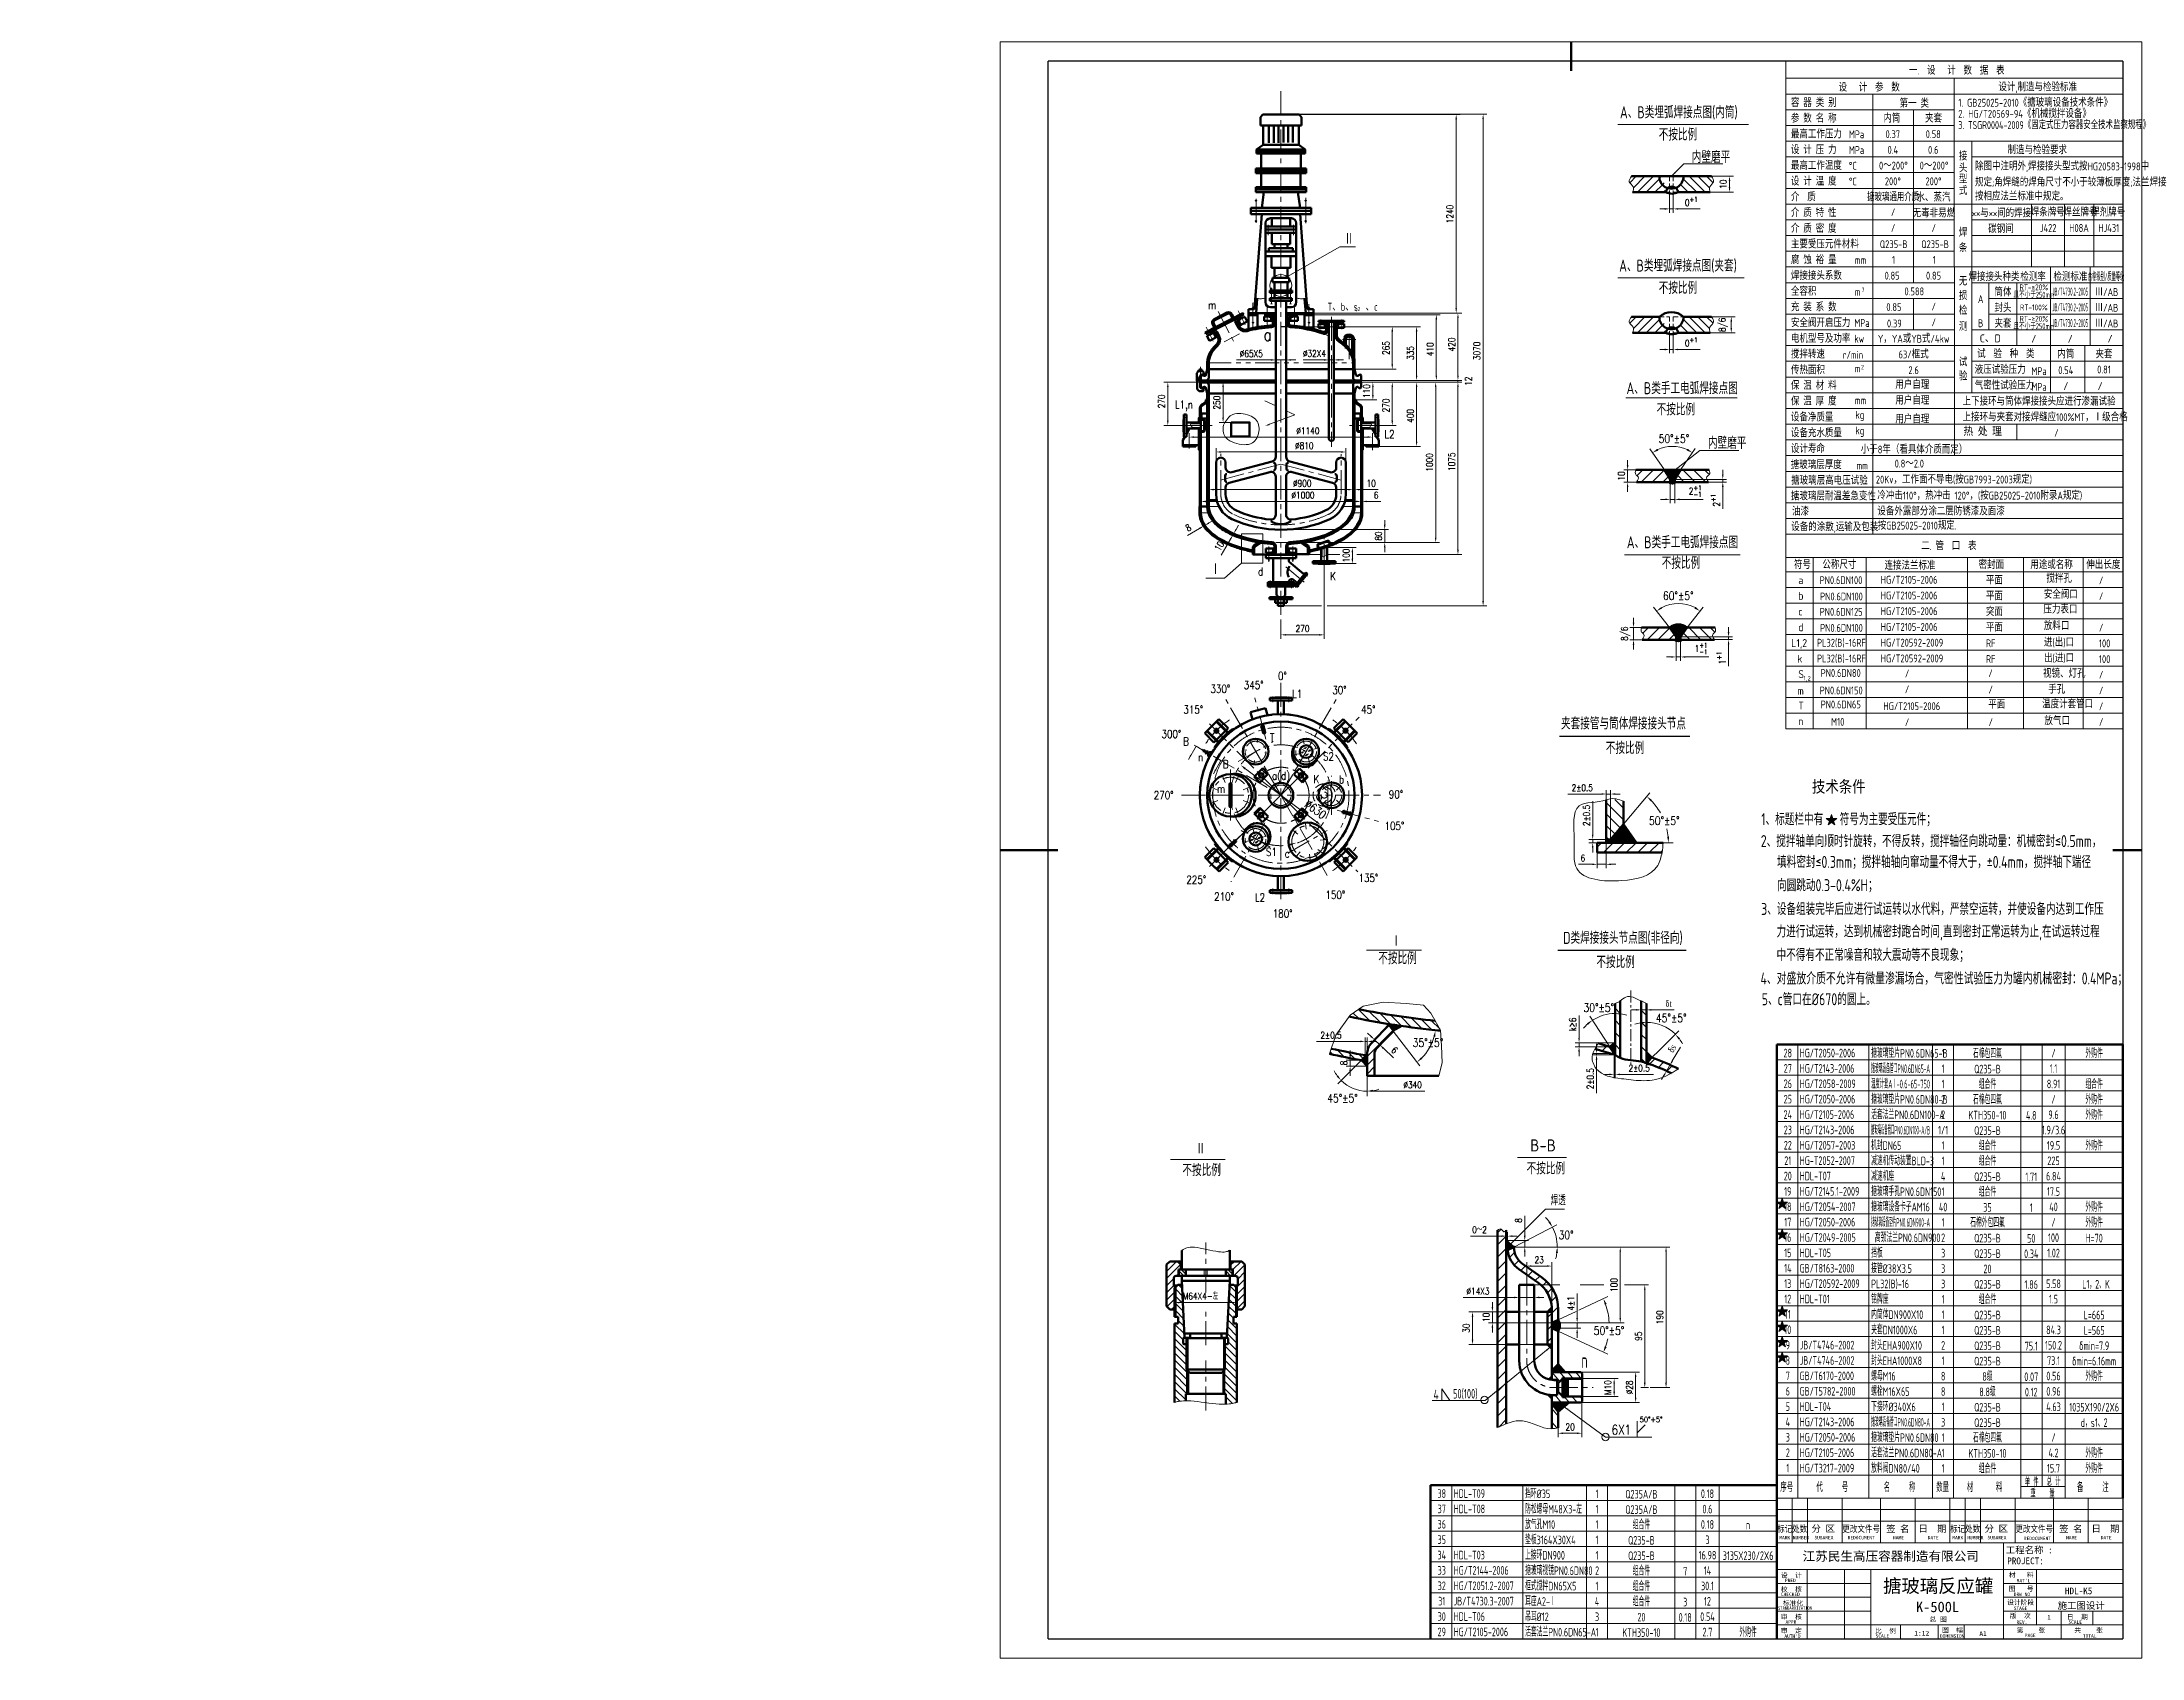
# Model space of a CAD drawing. Header units: millimetres. Extents: x -300 to 50368, y -660 to 14113.
# Drawn here: x 37260 to 50368, y 4021 to 14113 of the extents above; entities that cross this region are included whole.
import ezdxf
from ezdxf.enums import TextEntityAlignment as Align

# ---------------------------------------------------------------- set-up
doc = ezdxf.new("R2010")
doc.units = ezdxf.units.MM
doc.header["$LTSCALE"] = 120
for name, pattern in [('CENTER', [2, 1.25, -0.25, 0.25, -0.25]), ('DASHED', [0.75, 0.5, -0.25]), ('PHANTOM', [2.5, 1.25, -0.25, 0.25, -0.25, 0.25, -0.25])]:
    doc.linetypes.add(name, pattern=pattern)
doc.layers.get('Defpoints').update_dxf_attribs({"lineweight": 18})
for name, color, linetype, lineweight in [('1轮廓实线层', 7, 'Continuous', 50), ('2细线层', 4, 'Continuous', 18), ('3中心线层', 1, 'CENTER', 18), ('4虚线层', 6, 'DASHED', 18), ('5剖面线层', 2, 'Continuous', 18), ('6文字层', 3, 'Continuous', 20), ('7标注层', 4, 'Continuous', 20), ('8符号标注层', 31, 'Continuous', 18), ('9双点划线层', 6, 'PHANTOM', 18)]:
    doc.layers.add(name, color=color, linetype=linetype, lineweight=lineweight)
doc.layers.add('图框层', color=7, linetype='Continuous')
doc.styles.add('PC_TEXTSTYLE', font='gbenor.shx', dxfattribs={"width": 0.8, "bigfont": 'gbcbig.shx'})
doc.styles.get("Standard").update_dxf_attribs({"font": 'isocp.shx', "width": 0.707, "bigfont": 'hztxt.shx'})
doc.styles.add('TH_GBDIM', font='romans.shx', dxfattribs={"width": 0.8, "bigfont": 'gbcbig.shx'})
doc.styles.add('仿宋', font='SIMFANG.TTF', dxfattribs={"height": 2.5})
doc.styles.add('仿宋_GB2312', font='SIMFANG.TTF', dxfattribs={"height": 10})
doc.dimstyles.new('TH_GBDIM', dxfattribs={"dimscale": 12, "dimtxt": 3.5, "dimasz": 2.5, "dimexe": 2, "dimexo": 0, "dimgap": 1.5, "dimtad": 1, "dimdec": 0, "dimzin": 0, "dimdsep": 46, "dimtxsty": 'TH_GBDIM', "dimcen": 2.5, "dimclrd": 256, "dimclre": 256, "dimclrt": 256, "dimadec": 0, "dimazin": 0, "dimtfac": 0.714286, "dimtdec": 0, "dimtmove": 0, "dimatfit": 3, "dimfxl": 0, "dimtzin": 0, "dimlwd": -1, "dimlwe": -1, "dimarcsym": 0})
doc.dimstyles.new('TH_GBDIM$2', dxfattribs={"dimscale": 15, "dimtxt": 3.5, "dimasz": 2.5, "dimexe": 2, "dimexo": 0, "dimgap": 1.5, "dimtad": 1, "dimtih": 1, "dimtoh": 1, "dimdec": 0, "dimzin": 0, "dimdsep": 46, "dimtxsty": 'TH_GBDIM', "dimcen": 2.5, "dimclrd": 256, "dimclre": 256, "dimclrt": 256, "dimadec": 0, "dimazin": 0, "dimtfac": 0.714286, "dimtdec": 0, "dimtmove": 0, "dimatfit": 3, "dimfxl": 0, "dimtzin": 0, "dimlwd": -1, "dimlwe": -1, "dimarcsym": 0})
doc.dimstyles.new('TH_GBDIM$3', dxfattribs={"dimscale": 15, "dimtxt": 3.5, "dimasz": 2.5, "dimexe": 2, "dimexo": 0, "dimgap": 1.5, "dimtad": 1, "dimdec": 0, "dimzin": 0, "dimdsep": 46, "dimtxsty": 'TH_GBDIM', "dimcen": 2.5, "dimclrd": 256, "dimclre": 256, "dimclrt": 256, "dimadec": 0, "dimazin": 0, "dimtfac": 0.714286, "dimtdec": 0, "dimtmove": 0, "dimatfit": 3, "dimfxl": 0, "dimtzin": 0, "dimlwd": -1, "dimlwe": -1, "dimarcsym": 0})
pattern_1 = [(45, (16470.8853, -5163.4918), (-1.68379802, 1.68379802), []), (135, (16470.8853, -5163.4918), (-1.68379802, -1.68379802), [])]
pattern_2 = [(45, (26419.913, -1340.85), (-38.16609, 38.16609), [])]
pattern_3 = [(45, (26419.913, -1340.85), (-38.16609, 38.16609), [])]
pattern_4 = [(45, (9505.66893, 469.9703), (-0.224506403, 0.224506403), []), (135, (9505.66893, 469.9703), (-0.224506403, -0.224506403), [])]
pattern_5 = [(45, (9505.66893, 474.9703), (-0.224506403, 0.224506403), []), (135, (9505.66893, 474.9703), (-0.224506403, -0.224506403), [])]
pattern_6 = [(45, (9505.669, 469.9703), (-2.24506403, 2.24506403), [])]
pattern_7 = [(135, (80480.48713, 469.9703), (0.224506403, 0.224506403), []), (45, (80480.48713, 469.9703), (0.224506403, -0.224506403), [])]

msp = doc.modelspace()

# ---------------------------------------------------------------- texts
at = {"layer": '1轮廓实线层', "style": 'PC_TEXTSTYLE'}
for p in [(44385.09, 11717.69), (45601.06, 11717.69)]:
    msp.add_text('TH_SUPERPART', height=1e-29, rotation=90, dxfattribs=at).set_placement(p)
msp.add_text('TH_SUPERPART', height=1e-29, dxfattribs=at).set_placement((45263.08, 10853.98))
at = {"layer": '2细线层'}
for s, height, width, p in [('一.  设   计  数  据  表', 49.095, 0.8, (49211.41, 13940.82)), ('设   计  参  数', 49.095, 0.8, (48664.59, 13835.17)), ('设计,制造与检验标准', 49.095, 0.8, (49716.63, 13832.24)), ('内筒', 49.095, 0.8, (48806.18, 13641.87)), ('第一 类', 49.095, 0.8, (48946.18, 13735.3)), ('夹套', 49.095, 0.8, (49066.54, 13641.87)), ('0.37', 49.095, 0.8, (48812.21, 13537.82)), ('0.58', 49.095, 0.8, (49064.67, 13537.82)), ('0.4', 49.095, 0.8, (48812.21, 13439.63)), ('0.6', 49.095, 0.8, (49064.67, 13439.63)), ('制造与检验要求', 49.095, 0.8, (49713.93, 13444.6)), ('0～200%%d', 49.095, 0.8, (48815.94, 13341.44)), ('200%%d', 49.095, 0.8, (48812.61, 13243.25)), ('0～200%%d', 49.095, 0.8, (49069.54, 13341.44)), ('200%%d', 49.095, 0.8, (49066.21, 13243.25)), ('搪玻璃通用介质', 49.095, 0.7, (48814.27, 13150.68)), ('水、蒸汽', 49.095, 0.8, (49066.33, 13148.33)), ('/', 49.1, 0.8, (48814.27, 13050.14)), ('无毒非易燃', 49.095, 0.8, (49068.78, 13050.14)), ('××与××间的焊接', 49.095, 0.8, (49490.75, 13050.23)), ('碳钢间', 49.095, 0.8, (49486.88, 12951.64)), ('焊条牌号', 49.095, 0.8, (49779.22, 13055.15)), ('焊丝牌号', 49.095, 0.8, (49983.38, 13055.15)), ('焊剂牌号', 49.095, 0.8, (50156.33, 13055.15)), ('Q235-B', 49.095, 0.8, (48817.63, 12850.49)), ('/', 49.1, 0.8, (48814.27, 12951.95)), ('Q235-B', 49.095, 0.8, (49075.84, 12850.49)), ('/', 49.1, 0.8, (49067.87, 12951.95)), ('J422', 49.095, 0.8, (49781.8, 12951.64)), ('H08A', 49.095, 0.8, (49974.33, 12951.64)), ('HJ431', 49.095, 0.8, (50159.72, 12951.64)), ('1', 49.1, 0.8, (48816.92, 12752.3)), ('1', 49.1, 0.8, (49070.84, 12752.3)), ('0.85', 49.095, 0.8, (48807.85, 12654.11)), ('0.85', 49.095, 0.8, (49066.54, 12654.11)), ('焊接接头种类', 49.095, 0.8, (49443.69, 12652.71)), ('筒体', 49.095, 0.8, (49499.72, 12556.56)), ('RT-≥20%', 36.821, 0.8, (49692.3, 12581.01)), ('检测率', 49.095, 0.8, (49687.92, 12652.71)), ('检测标准', 49.095, 0.8, (49920.83, 12652.71)), ('合格级别/质量等级', 49.095, 0.4, (50143.4, 12652.71)), ('0.85', 49.095, 0.8, (48818.98, 12457.73)), ('0.588', 49.095, 0.8, (48946.35, 12555.92)), ('/', 49.1, 0.8, (49067.87, 12461)), ('A', 49.1, 0.8, (49360.81, 12508.02)), ('封头', 49.095, 0.8, (49499.72, 12458.37)), ('且不小于250mm', 36.821, 0.7, (49692.3, 12539.18)), ('RT-100%', 36.821, 0.8, (49692.3, 12455.73)), ('JB/T4730.2-2005', 49.095, 0.4, (49919.64, 12554.52)), ('JB/T4730.2-2005', 49.095, 0.4, (49919.64, 12456.33)), ('Ⅲ/AB', 49.095, 0.8, (50145.99, 12554.52)), ('Ⅲ/AB', 49.095, 0.8, (50145.99, 12456.33)), ('0.39', 49.095, 0.8, (48822.01, 12355.32)), ('/', 49.1, 0.8, (49067.87, 12362.81)), ('B', 49.1, 0.8, (49360.81, 12356.91)), ('夹套', 49.095, 0.8, (49499.72, 12360.18)), ('且不小于250mm', 36.821, 0.7, (49692.3, 12342.8)), ('RT-≥20%', 36.821, 0.8, (49692.3, 12384.63)), ('JB/T4730.2-2005', 49.095, 0.4, (49919.64, 12358.14)), ('Ⅲ/AB', 49.095, 0.8, (50145.99, 12358.14)), ('内筒', 49.095, 0.8, (49892.09, 12169.02)), ('夹套', 49.095, 0.8, (50130.3, 12169.02)), ('0.54', 49.095, 0.8, (49891.86, 12063.57)), ('0.81', 49.095, 0.8, (50130.29, 12067.95)), ('用户自理', 49.095, 0.8, (48934.09, 11978.69)), ('用户自理', 49.095, 0.8, (48934.09, 11880.5)), ('用户自理', 49.095, 0.8, (48934.09, 11763.43)), ('/', 49.1, 0.8, (49833.55, 11672.06)), ('小于8年（看具体介质而定）', 49.095, 0.8, (48944.78, 11574.48)), ('0.8～2.0', 49.095, 0.8, (48915.29, 11480.42)), ('符号', 49.095, 0.8, (48248.77, 10854.47)), ('公称尺寸', 49.095, 0.8, (48478.8, 10854.47)), (' 二. 管  口  表', 49.095, 0.8, (49150.19, 10971.81)), ('密封面', 49.095, 0.8, (49427.26, 10854.47)), ('用途或名称', 49.095, 0.8, (49803.22, 10854.47)), ('伸出长度', 49.095, 0.8, (50126.58, 10854.47)), ('连接法兰标准', 49.095, 0.8, (48919.71, 10849.19))]:
    msp.add_text(s, height=height, dxfattribs=dict(at, width=width)).set_placement(p, align=Align.MIDDLE)
for s, height, width, p in [('容 器 类 别', 49.095, 0.8, (48176.31, 13708.58)), ('1. GB25025-2010《搪玻璃设备技术条件》', 49.095, 0.8, (49221.11, 13709.56)), ('A、B类埋弧焊接点图(内筒)', 74.9999, 0.8, (47109.3, 13636.83)), ('参 数 名 称', 49.095, 0.8, (48176.31, 13610.39)), ('2. HG/T20569-94《机械搅拌设备》', 49.095, 0.8, (49221.11, 13640.2)), ('不按比例', 75, 0.8, (47351.09, 13497.69)), ('最高工作压力', 49.095, 0.8, (48176.31, 13512.2)), ('MPa', 49.095, 0.8, (48538.07, 13512.2)), ('3. TSGR0004-2009《固定式压力容器安全技术监察规程》', 49.095, 0.7, (49221.11, 13569.91)), ('设 计 压 力', 49.095, 0.8, (48176.31, 13414.01)), ('最高工作温度 ', 49.095, 0.8, (48176.31, 13315.82)), ('MPa', 49.095, 0.8, (48538.07, 13414.01)), ('接', 49.1, 0.8, (49224.67, 13374.77)), ('设 计 温 度', 49.095, 0.8, (48176.31, 13217.63)), ('%%DC', 49.095, 0.8, (48538.07, 13315.82)), ('%%DC', 49.095, 0.8, (48538.07, 13217.63)), ('型', 49.1, 0.8, (49224.67, 13231.28)), ('头', 49.1, 0.8, (49224.67, 13300.15)), ('规定;角焊缝的焊角尺寸不小于较薄板厚度;法兰焊接', 49.095, 0.8, (49325.44, 13212.12)), ('除图中注明外,焊接接头型式按HG20583-1998中', 49.095, 0.8, (49325.44, 13311.79)), ('介  质', 49.095, 0.8, (48176.31, 13119.44)), ('式', 49.1, 0.8, (49224.67, 13158.96)), ('按相应法兰标准中规定。', 49.095, 0.8, (49325.44, 13124.31)), ('介 质 特 性', 49.095, 0.8, (48176.31, 13021.25)), ('介 质 密 度', 49.095, 0.8, (48176.31, 12923.06)), ('主要受压元件材料', 49.095, 0.8, (48176.31, 12824.87)), ('条', 49.1, 0.8, (49224.67, 12801.49)), ('焊', 49.1, 0.8, (49224.67, 12897.36)), ('A、B类埋弧焊接点图(夹套)', 74.9999, 0.8, (47104.34, 12679.26)), ('腐 蚀 裕 量', 49.095, 0.8, (48176.31, 12726.68)), ('mm', 49.095, 0.8, (48575.65, 12726.68)), ('不按比例', 75, 0.8, (47351.09, 12540.13)), ('全容积', 49.095, 0.8, (48176.31, 12530.3)), ('焊接接头系数', 49.095, 0.8, (48176.31, 12628.49)), ('无', 49.1, 0.8, (49224.67, 12593.11)), ('T、b、s  、c', 50, 0.8, (45283.96, 12434.64)), ('充 装 系 数', 49.095, 0.8, (48176.31, 12432.11)), ('m', 49.1, 0.8, (48574.29, 12528.19)), ('3', 27.38, 0.8, (48617.34, 12555.89)), ('损', 49.1, 0.8, (49224.67, 12503.02)), ('检', 49.1, 0.8, (49224.67, 12410.94)), ('安全阀开启压力 MPa', 49.095, 0.8, (48176.31, 12333.92)), ('测', 49.1, 0.8, (49224.67, 12310.26)), ('搅拌转速     ', 49.095, 0.8, (48176.31, 12137.54)), ('电机型号及功率 kw', 49.095, 0.8, (48176.31, 12235.73)), ('试  验  种  类', 49.095, 0.8, (49338.78, 12139.64)), ('传热面积', 49.095, 0.8, (48176.31, 12039.35)), ('r/min', 49.095, 0.8, (48500.74, 12134.93)), ('m', 49.1, 0.8, (48574.29, 12050.04)), ('2', 27.38, 0.8, (48614.74, 12069.45)), ('试', 49.1, 0.8, (49224.67, 12088.7)), ('液压试验压力', 49.095, 0.8, (49323.48, 12041.45)), ('MPa', 49.095, 0.8, (49677, 12033.14)), ('A、B类手工电弧焊接点图', 74.9999, 0.8, (47149.89, 11913.97)), ('保 温 材 料', 49.095, 0.8, (48176.31, 11942.4)), ('验', 49.1, 0.8, (49224.67, 12000.89)), ('气密性试验压力', 49.095, 0.8, (49323.48, 11943.26)), ('MPa', 49.095, 0.8, (49677, 11934.95)), ('不按比例', 75, 0.8, (47337.69, 11780.99)), ('保 温 厚 度', 49.095, 0.8, (48176.31, 11844.21)), ('设备净质量', 49.095, 0.8, (48176.31, 11744.2)), ('mm', 49.095, 0.8, (48575.65, 11850.75)), ('kg', 49.095, 0.8, (48578.74, 11760.41)), ('上下接环与筒体焊接接头应进行渗漏试验', 49.095, 0.8, (49248, 11843.49)), ('上接环与夹套对接焊缝应100%MT，Ⅰ级合格', 49.095, 0.8, (49248, 11745.3)), ('设备充水质量', 49.095, 0.8, (48176.31, 11646.01)), ('kg', 49.095, 0.8, (48578.74, 11662.22)), ('设计寿命', 49.095, 0.8, (48176.31, 11547.82)), ('搪玻璃层厚度', 49.095, 0.8, (48175.56, 11447.48)), ('搪玻璃层高电压试验', 49.095, 0.8, (48178.27, 11349.29)), ('mm', 49.095, 0.8, (48585.52, 11443.99)), ('20Kv，工作面不导电(按GB7993-2003规定)', 49.095, 0.8, (48706.55, 11356.1)), ('搪玻璃层耐温差急变性', 49.095, 0.8, (48176.43, 11251.85)), ('冷冲击110%%d，热冲击 120%%d，(按GB25025-2010附录A规定)', 49.095, 0.8, (48715.74, 11255.93)), ('油漆', 49.095, 0.8, (48183.15, 11155.97)), ('设备外露部分涂二层防锈漆及面漆', 49.095, 0.8, (48715.74, 11157.74)), ('A、B类手工电弧焊接点图', 74.9999, 0.8, (47152.03, 10951.72)), ('设备的涂敷,运输及包装', 49.095, 0.8, (48178.28, 11059.46)), ('按GB25025-2010规定.', 49.095, 0.8, (48718.03, 11068.54)), ('不按比例', 75, 0.8, (47370.14, 10822.71)), ('PN0.6DN100', 49.095, 0.8, (48355.73, 10727.53)), ('HG/T2105-2006', 49.095, 0.8, (48737.08, 10730.37)), ('平面', 49.095, 0.8, (49393.55, 10726.35)), ('搅拌孔', 49.095, 0.8, (49771.03, 10737.65)), ('/', 49.1, 0.8, (50098.84, 10725.97)), ('PN0.6DN100', 49.095, 0.8, (48358.62, 10626.04)), ('HG/T2105-2006', 49.095, 0.8, (48737.08, 10632.18)), ('平面', 49.095, 0.8, (49393.55, 10628.16)), ('安全阀口', 49.095, 0.8, (49754.74, 10637.66)), ('/', 49.1, 0.8, (50098.84, 10627.78)), ('PN0.6DN125', 49.095, 0.8, (48355.93, 10530.21)), ('HG/T2105-2006', 49.095, 0.8, (48737.08, 10533.99)), ('突面', 49.095, 0.8, (49393.55, 10529.97)), ('压力表口', 49.095, 0.8, (49752.48, 10544.55)), ('放料口', 49.095, 0.8, (49754.74, 10441.28)), (' PL32(B)-16RF', 49.095, 0.8, (48314.92, 10337.11)), ('PN0.6DN100', 49.095, 0.8, (48358.62, 10429.66)), ('HG/T2105-2006', 49.095, 0.8, (48737.08, 10435.8)), ('HG/T20592-2009', 49.095, 0.8, (48737.08, 10337.61)), ('平面', 49.095, 0.8, (49393.55, 10431.78)), ('RF', 49.095, 0.8, (49393.55, 10333.59)), (' 进(出)口', 49.095, 0.8, (49731.5, 10338.3)), ('100', 49.095, 0.8, (50098.84, 10333.21)), ('/', 49.1, 0.8, (50098.84, 10431.4)), (' PL32(B)-16RF', 49.095, 0.8, (48314.92, 10238.92)), ('HG/T20592-2009', 49.095, 0.8, (48737.08, 10239.42)), ('RF', 49.095, 0.8, (49393.55, 10235.4)), (' 出(进)口', 49.095, 0.8, (49731.5, 10240.1)), ('100', 49.095, 0.8, (50098.84, 10235.02)), ('PN0.6DN80', 49.095, 0.8, (48361.96, 10148.11)), ('/', 49.1, 0.8, (48887.7, 10144.66)), ('/', 49.1, 0.8, (48887.7, 10046.23)), ('/', 49.1, 0.8, (49408.64, 10147.07)), ('/', 49.1, 0.8, (49409.48, 10044.4)), ('视镜、灯孔', 49.095, 0.8, (49750.15, 10144.14)), ('手孔', 49.095, 0.8, (49782.88, 10044.7)), ('/', 49.1, 0.8, (50098.84, 10136.83)), ('PN0.6DN150', 49.095, 0.8, (48355.93, 10039.26)), ('PN0.6DN65', 49.095, 0.8, (48361.96, 9951.73)), ('HG/T2105-2006', 49.095, 0.8, (48753.7, 9940.83)), ('平面', 49.095, 0.8, (49408.06, 9950.4)), ('温度计套管口', 49.095, 0.8, (49744.17, 9953.19)), ('/', 49.1, 0.8, (50098.84, 10038.64)), ('/', 49.1, 0.8, (50098.84, 9940.45)), ('夹套接管与筒体焊接接头节点', 74.9999, 0.8, (46741.17, 9820.19)), ('M10', 49.095, 0.8, (48427.33, 9842.88)), ('/', 49.1, 0.8, (48887.7, 9840.68)), ('/', 49.1, 0.8, (49409.68, 9840.68)), ('放气口', 49.095, 0.8, (49758.77, 9848.43)), ('/', 49.1, 0.8, (50098.84, 9842.26)), ('不按比例', 75, 0.8, (47020.64, 9666.84)), ('1、标题栏中有   符号为主要受压元件；', 74.9999, 0.8, (47990.96, 9222.17)), ('2、搅拌轴单向顺时针旋转，不得反转，搅拌轴径向跳动量：机械密封≤0.5mm，', 74.9999, 0.8, (47988.21, 9085.5)), ('填料密封≤0.3mm；搅拌轴轴向窜动量不得大于，%%P0.4mm，搅拌轴下端径', 74.9999, 0.8, (48089.88, 8955.26)), ('向圆跳动0.3-0.4%H；', 74.9999, 0.8, (48089.88, 8810.04)), ('3、设备组装完毕后应进行试运转以水代料，严禁空运转，并使设备内达到工作压', 74.9999, 0.8, (47990.33, 8661.62)), ('D类焊接接头节点图(非径向)', 74.9999, 0.8, (46754.08, 8481.31)), ('力进行试运转，达到机械密封跑合时间,直到密封正常运转为止,在试运转过程', 74.9999, 0.8, (48086.65, 8520.78)), ('不按比例', 75, 0.8, (46962.24, 8330.06)), ('中不得有不正常噪音和较大震动等不良现象；', 74.9999, 0.8, (48086.65, 8374.39)), ('4、对盛放介质不允许有微量渗漏场合，气密性试验压力为罐内机械密封：0.4MPa；', 74.9999, 0.78, (47986.65, 8227.62)), ('5、c管口在%%C670的圆上。', 74.9999, 0.8, (47993.94, 8097.86)), ('4', 59.5, 0.8, (45945.46, 5637.3)), ('50(100)', 59.5, 0.6, (46066.98, 5641.98))]:
    msp.add_text(s, height=height, dxfattribs=dict(at, width=width)).set_placement(p)
at = {"layer": '2细线层', "style": 'TH_GBDIM', "width": 0.8}
for s, height, p in [('内壁磨平', 75, (47557.53, 13357.49)), ('Ⅱ', 75, (45387.21, 12846.51)), ('m', 50, (44538.11, 12445.67)), ('a', 75, (44885.27, 12247.72)), ('L1,n', 50, (44331.26, 11823.78)), ('L2', 50, (45639.3, 11639.55)), ('内壁磨平', 75, (47658.12, 11572.5)), ('Ⅰ', 75, (44554.16, 10783.8)), ('d', 50, (44849.85, 10781.22)), ('K', 50, (45300.22, 10753.05)), ('330%%d', 50, (44552.93, 10048.45)), ('345%%d', 50, (44761.26, 10072.72)), ('0%%d', 50, (44974.69, 10129.33)), ('315%%d', 50, (44383.77, 9919.16)), ('L1', 50, (45063.08, 10017.73)), ('30%%d', 50, (45313.66, 10040.79)), ('45%%d', 50, (45493.58, 9918.79)), ('300%%d', 50, (44247.55, 9766.52)), ('B', 50, (44382.2, 9720.16)), ('T', 50, (44924.95, 9745.9)), ('n', 50, (44475.38, 9622.35)), ('B', 50, (44630.16, 9578.37)), ('S2', 50, (45255.52, 9626.99)), ('m', 50, (44593.73, 9424.32)), ('a(d)', 50, (44937.09, 9506.48)), ('K', 50, (45196.6, 9484.4)), ('b', 50, (45354.9, 9482.91)), ('90%%d', 50, (45666.23, 9389.95)), ('270%%d', 50, (44199.22, 9384.66)), ('105%%d', 50, (45639.61, 9192.91)), ('S1', 50, (44899.23, 9030.62)), ('c', 50, (45016.47, 9020.28)), ('135%%d', 50, (45477.12, 8867.77)), ('225%%d', 50, (44402.64, 8857.04)), ('210%%d', 50, (44576.25, 8751.73)), ('L2', 50, (44830.6, 8745.87)), ('150%%d', 50, (45270.75, 8761.94)), ('180%%d', 50, (44941.75, 8645.16)), ('焊透', 59.5, (46675.88, 6849.26)), ('50%%d+5%%d', 34, (47232.46, 5494.11)), ('6X1', 59.5, (47057.14, 5417.45))]:
    msp.add_text(s, height=height, dxfattribs=at).set_placement(p)
at = {"layer": '2细线层'}
for s, height, p in [('1,2', 24, (45448.94, 12433.92)), ('热 处 理', 49.095, (49253.1, 11654.32)), ('a', 49.09, (48222.43, 10728.22)), ('b', 49.09, (48222.43, 10630.03)), ('c', 49.09, (48222.43, 10531.84)), ('L1,2', 49.095, (48178.31, 10335.46)), ('d', 49.09, (48222.43, 10433.65)), ('k', 49.09, (48216, 10237.27)), ('S', 49.09, (48222.43, 10141.25)), ('1,2', 27.38, (48254.15, 10125.72)), ('m', 49.09, (48215.6, 10036.85)), ('T', 49.09, (48222.43, 9944.87)), ('n', 49.09, (48222.43, 9846.68)), ('技术条件', 84, (48307.07, 9418.56)), ('B-B', 75, (46548.79, 7185.24))]:
    msp.add_text(s, height=height, dxfattribs=at).set_placement(p)
at = {"layer": '2细线层', "width": 0.8}
for s, p in [('Y，YA或YB式/4kw', (48942.03, 12235.56)), ('63/框式', (48942.03, 12137.37)), ('2.6', (48942.03, 12039.18))]:
    msp.add_text(s, height=49.095, dxfattribs=at).set_placement(p, align=Align.CENTER)
at = {"layer": '2细线层'}
for s, height, p in [('C、D', 49.095, (49420.31, 12262.57)), ('/', 49.1, (49692.3, 12259.95)), ('/', 49.1, (49919.64, 12259.95)), ('/', 49.1, (50168.01, 12259.95)), ('/', 49.1, (49892.25, 11964.76)), ('/', 49.1, (50106.33, 11964.76))]:
    msp.add_text(s, height=height, dxfattribs=at).set_placement(p, align=Align.MIDDLE)
at = {"layer": '2细线层', "style": 'TH_GBDIM'}
for s, p in [('Ⅰ', (45682.77, 8462.29)), ('不按比例', (45600.73, 8353.96)), ('Ⅱ', (44462.04, 7164.98)), ('不按比例', (44378.4, 7030.42)), ('不按比例', (46526.2, 7041.25))]:
    msp.add_text(s, height=75, dxfattribs=at).set_placement(p)
at = {"layer": '6文字层', "width": 0.63}
msp.add_text('n', height=94.5, dxfattribs=at).set_placement((46869.01, 5832.32))
at = {"layer": '6文字层', "style": '仿宋', "width": 0.8}
for s, p in [('标记', (48137.53, 4830.09)), ('处数', (48230.84, 4830.09)), ('更改文件号', (48614.68, 4830.09)), ('标记', (49217.53, 4830.09)), ('处数', (49310.84, 4830.09)), ('更改文件号', (49694.68, 4830.09))]:
    msp.add_text(s, height=42, dxfattribs=at).set_placement(p, align=Align.MIDDLE)
at = {"layer": '6文字层', "style": '仿宋'}
for s, p in [('分 区', (48378.14, 4830.09)), ('签 名', (48843.63, 4830.09)), ('日  期', (49059.63, 4830.09)), ('分 区', (49458.14, 4830.09)), ('签 名', (49923.63, 4830.09)), ('日  期', (50139.63, 4830.09))]:
    msp.add_text(s, height=42, dxfattribs=at).set_placement(p, align=Align.MIDDLE)
at = {"layer": '6文字层'}
for s, height, style, p in [('MARK', 21.6, '仿宋_GB2312', (48103.95, 4762.58)), ('NUMBER', 21.6, '仿宋_GB2312', (48188.12, 4762.58)), ('SUBAREA', 21.6, '仿宋_GB2312', (48322.99, 4762.58)), ('REDOCUMENT', 21.6, '仿宋_GB2312', (48530.78, 4762.58)), ('NAME', 21.6, '仿宋_GB2312', (48814.14, 4762.58)), ('DATE', 21.6, '仿宋_GB2312', (49030.14, 4762.58)), ('MARK', 21.6, '仿宋_GB2312', (49183.95, 4762.58)), ('NUMBER', 21.6, '仿宋_GB2312', (49276.48, 4762.58)), ('SUBAREA', 21.6, '仿宋_GB2312', (49402.99, 4762.58)), ('工程名称 :', 42, '仿宋', (49517.83, 4674.88)), ('REDOCUMENT', 21.6, '仿宋_GB2312', (49630.11, 4757.4)), ('NAME', 21.6, '仿宋_GB2312', (49894.14, 4762.58)), ('DATE', 21.6, '仿宋_GB2312', (50110.14, 4762.58)), ('江苏民生高压容器制造有限公司', 57.6, '仿宋_GB2312', (48249.36, 4628.56)), ('PROJECT:', 42, '仿宋', (49526.17, 4607.23)), ('校  核', 30, '仿宋', (48113.26, 4436.46)), ('设  计', 30, '仿宋', (48113.26, 4522.86)), ('PRED', 21.6, '仿宋_GB2312', (48138.98, 4495.15)), ('材   料', 30, '仿宋', (49536.43, 4525.75)), ('图   号', 30, '仿宋', (49536.43, 4439.35)), ("MAT'L", 21.6, '仿宋_GB2312', (49585.64, 4494.26)), ('CHECKED', 21.6, '仿宋_GB2312', (48113.75, 4408.75)), ('标准化', 30, '仿宋', (48126.6, 4350.06)), ('设计阶段', 30, '仿宋', (49525.88, 4354.2)), ('STAGE', 21.6, '仿宋_GB2312', (49567, 4321.05)), ('DRW NO', 21.6, '仿宋_GB2312', (49567.28, 4408.8)), ('审  核', 30, '仿宋', (48113.26, 4263.66)), ('审  定', 30, '仿宋', (48113.26, 4177.26)), ('APPR', 21.6, '仿宋_GB2312', (48142.51, 4235.95)), ('比  例', 30, '仿宋', (48701.27, 4176.55)), ('图  幅', 30, '仿宋', (49119.98, 4181.96)), ('版  次', 30, '仿宋', (49542.7, 4270.06)), ('REV.', 21.6, '仿宋_GB2312', (49584.2, 4234.72)), ('第    张', 30, '仿宋', (49585.2, 4179.96)), ('日  期', 30, '仿宋', (49898.53, 4262.95)), ('SCALE', 21.6, '仿宋_GB2312', (49908.41, 4234.72)), ('共    张', 30, '仿宋', (49945.2, 4179.96)), ("AUTH'D", 21.6, '仿宋_GB2312', (48135.45, 4146.69)), ('SCALE', 21.6, '仿宋_GB2312', (48704.92, 4148.32)), ('1:12', 30, '仿宋', (48945.75, 4161.48)), ('DIMENSION', 21.6, '仿宋_GB2312', (49106.91, 4147.44)), ('A1', 30, '仿宋', (49352.17, 4158.98)), ('PAGE', 21.6, '仿宋_GB2312', (49636.36, 4151.88)), ('TOTAL', 21.6, '仿宋_GB2312', (49998.84, 4148.5))]:
    msp.add_text(s, height=height, dxfattribs=dict(at, style=style)).set_placement(p)
for s, height, style, p in [('搪玻璃反应罐', 84, '仿宋_GB2312', (49095.2, 4429.55)), ('HDL-K5', 42, '仿宋_GB2312', (49971.98, 4419.73)), ('K-500L', 66, '仿宋_GB2312', (49091.54, 4307.78)), ('施工图设计', 42, '仿宋_GB2312', (49988.08, 4328.18)), ('总 图', 30, '仿宋', (49095.2, 4248.62)), ('1', 30, '仿宋', (49787.34, 4260.19))]:
    msp.add_text(s, height=height, dxfattribs=dict(at, style=style)).set_placement(p, align=Align.CENTER)
at = {"layer": '6文字层', "style": '仿宋_GB2312', "width": 0.8}
msp.add_text('STANDARDIZATION', height=21.6, dxfattribs=at).set_placement((48096.28, 4322.35))

# ---------------------------------------------------------------- blocks, each defined once
blk = doc.blocks.new('*D8')
at = {"layer": '7标注层'}
for p, q in [((46515, 6658), (46515, 6783)), ((46400, 6628), (46539, 6628)), ((46447, 6588), (46539, 6588)), ((46515, 6588), (46515, 6628)), ((46515, 6558), (46515, 6528))]:
    blk.add_line(p, q, dxfattribs=at)
for points in [[(46510, 6658), (46520, 6658), (46515, 6628)], [(46510, 6558), (46520, 6558), (46515, 6588)]]:
    blk.add_solid(points, dxfattribs=at)
at = {"layer": 'Defpoints', "color": 0}
for p in [(46400, 6628), (46447, 6588), (46515, 6628)]:
    blk.add_point(p, dxfattribs=at)
at = {"layer": '7标注层', "insert": (46476, 6754), "char_height": 42, "attachment_point": 5, "rotation": 90, "style": 'TH_GBDIM'}
blk.add_mtext('8{}{}', dxfattribs=at)
blk = doc.blocks.new('*D9')
at = {"layer": '7标注层'}
for p, q in [((46370, 6656), (46176, 6656)), ((46400, 6567), (46400, 6680)), ((46408, 6656), (46400, 6656)), ((46408, 6567), (46408, 6680)), ((46438, 6656), (46468, 6656))]:
    blk.add_line(p, q, dxfattribs=at)
for points in [[(46370, 6661), (46370, 6651), (46400, 6656)], [(46438, 6661), (46438, 6651), (46408, 6656)]]:
    blk.add_solid(points, dxfattribs=at)
at = {"layer": 'Defpoints', "color": 0}
for p in [(46400, 6567), (46408, 6656), (46408, 6567)]:
    blk.add_point(p, dxfattribs=at)
at = {"layer": '7标注层', "insert": (46233, 6696), "char_height": 42, "attachment_point": 5, "style": 'TH_GBDIM'}
blk.add_mtext('0～2{}{}', dxfattribs=at)
blk = doc.blocks.new('*D10')
at = {"layer": '7标注层'}
for p, q in [((46853, 6194), (47033, 6278)), ((46724, 6062), (47033, 5918))]:
    blk.add_line(p, q, dxfattribs=at)
for start, end in [(2.5707, 19.5644), (340.4356, 347.934)]:
    blk.add_arc((46647, 6098), 395, start, end, dxfattribs=at)
for points in [[(47014, 6228), (47026, 6233), (47006, 6265)], [(47026, 5963), (47014, 5968), (47006, 5931)]]:
    blk.add_solid(points, dxfattribs=at)
at = {"layer": 'Defpoints', "color": 0}
for p in [(46853, 6194), (46683, 6115), (46683, 6081), (46724, 6062), (47038, 6156)]:
    blk.add_point(p, dxfattribs=at)
at = {"layer": '7标注层', "insert": (47041, 6066), "char_height": 52.5, "attachment_point": 5, "style": 'TH_GBDIM'}
blk.add_mtext('50°%%p5%%d', dxfattribs=at)
blk = doc.blocks.new('*D11')
at = {"layer": '7标注层'}
for p, q in [((46842, 6145), (46842, 6298)), ((46683, 6115), (46866, 6115)), ((46683, 6081), (46866, 6081)), ((46842, 6081), (46842, 6115)), ((46842, 6051), (46842, 6021))]:
    blk.add_line(p, q, dxfattribs=at)
for points in [[(46837, 6145), (46847, 6145), (46842, 6115)], [(46837, 6051), (46847, 6051), (46842, 6081)]]:
    blk.add_solid(points, dxfattribs=at)
at = {"layer": 'Defpoints', "color": 0}
for p in [(46683, 6115), (46683, 6081), (46842, 6115)]:
    blk.add_point(p, dxfattribs=at)
at = {"layer": '7标注层', "insert": (46803, 6236), "char_height": 42, "attachment_point": 5, "rotation": 90, "style": 'TH_GBDIM'}
blk.add_mtext('4%%p1{}{}', dxfattribs=at)
blk = doc.blocks.new('*D12')
at = {"layer": '7标注层'}
for p, q in [((46447, 6588), (47135, 6588)), ((47111, 6145), (47111, 6558)), ((46683, 6115), (47135, 6115))]:
    blk.add_line(p, q, dxfattribs=at)
for points in [[(47106, 6558), (47116, 6558), (47111, 6588)], [(47106, 6145), (47116, 6145), (47111, 6115)]]:
    blk.add_solid(points, dxfattribs=at)
at = {"layer": 'Defpoints', "color": 0}
for p in [(46447, 6588), (47111, 6588), (46683, 6115)]:
    blk.add_point(p, dxfattribs=at)
at = {"layer": '7标注层', "insert": (47072, 6351), "char_height": 42, "attachment_point": 5, "rotation": 90, "style": 'TH_GBDIM'}
blk.add_mtext('100{}{}', dxfattribs=at)
blk = doc.blocks.new('*D13')
at = {"layer": '7标注层'}
for p, q in [((46447, 6588), (46715, 6726)), ((46575, 6588), (46748, 6588))]:
    blk.add_line(p, q, dxfattribs=at)
for start, end in [(35.2051, 43.1381), (0, 27.2721), (344.134, 352.067)]:
    blk.add_arc((46447, 6588), 271, start, end, dxfattribs=at)
for points in [[(46674, 6747), (46663, 6741), (46688, 6712)], [(46709, 6551), (46722, 6550), (46718, 6588)]]:
    blk.add_solid(points, dxfattribs=at)
at = {"layer": 'Defpoints', "color": 0}
for p in [(46408, 6567), (46447, 6588), (46447, 6588), (46575, 6588), (46705, 6672)]:
    blk.add_point(p, dxfattribs=at)
at = {"layer": '7标注层', "insert": (46773, 6663), "char_height": 52.5, "attachment_point": 5, "style": 'TH_GBDIM'}
blk.add_mtext('30%%d{}{}', dxfattribs=at)
blk = doc.blocks.new('*D14')
at = {"layer": '7标注层'}
for p, q in [((46480, 6260), (46480, 6297)), ((46575, 6260), (46575, 6297)), ((46450, 6273), (46130, 6273)), ((46575, 6273), (46480, 6273)), ((46605, 6273), (46635, 6273))]:
    blk.add_line(p, q, dxfattribs=at)
for points in [[(46450, 6278), (46450, 6268), (46480, 6273)], [(46605, 6278), (46605, 6268), (46575, 6273)]]:
    blk.add_solid(points, dxfattribs=at)
at = {"layer": 'Defpoints', "color": 0}
for p in [(46480, 6260), (46575, 6273), (46575, 6260)]:
    blk.add_point(p, dxfattribs=at)
at = {"layer": '7标注层', "insert": (46223, 6312), "char_height": 42, "attachment_point": 5, "style": 'TH_GBDIM'}
blk.add_mtext('%%C14X3{}{}', dxfattribs=at)
blk = doc.blocks.new('*D15')
at = {"layer": '7标注层'}
for p, q in [((46656, 6183), (46165, 6183)), ((46189, 6153), (46189, 6010)), ((46656, 5980), (46165, 5980))]:
    blk.add_line(p, q, dxfattribs=at)
for points in [[(46184, 6153), (46194, 6153), (46189, 6183)], [(46184, 6010), (46194, 6010), (46189, 5980)]]:
    blk.add_solid(points, dxfattribs=at)
at = {"layer": 'Defpoints', "color": 0}
for p in [(46656, 6183), (46189, 5980), (46656, 5980)]:
    blk.add_point(p, dxfattribs=at)
at = {"layer": '7标注层', "insert": (46150, 6081), "char_height": 42, "attachment_point": 5, "rotation": 90, "style": 'TH_GBDIM'}
blk.add_mtext('30{}{}', dxfattribs=at)
blk = doc.blocks.new('*D16')
at = {"layer": '7标注层'}
for p, q in [((46656, 6183), (46289, 6183)), ((46313, 6213), (46313, 6243)), ((46313, 6183), (46313, 6115)), ((46683, 6115), (46289, 6115)), ((46313, 6085), (46313, 6055))]:
    blk.add_line(p, q, dxfattribs=at)
for points in [[(46308, 6213), (46318, 6213), (46313, 6183)], [(46308, 6085), (46318, 6085), (46313, 6115)]]:
    blk.add_solid(points, dxfattribs=at)
at = {"layer": 'Defpoints', "color": 0}
for p in [(46656, 6183), (46313, 6115), (46683, 6115)]:
    blk.add_point(p, dxfattribs=at)
at = {"layer": '7标注层', "insert": (46274, 6149), "char_height": 42, "attachment_point": 5, "rotation": 90, "style": 'TH_GBDIM'}
blk.add_mtext('10{}{}', dxfattribs=at)
blk = doc.blocks.new('*D17')
at = {"layer": '7标注层'}
for p, q in [((46527, 6373), (46527, 6493)), ((46557, 6469), (46653, 6469)), ((46683, 6183), (46683, 6493))]:
    blk.add_line(p, q, dxfattribs=at)
for points in [[(46557, 6474), (46557, 6464), (46527, 6469)], [(46653, 6474), (46653, 6464), (46683, 6469)]]:
    blk.add_solid(points, dxfattribs=at)
at = {"layer": 'Defpoints', "color": 0}
for p in [(46683, 6469), (46527, 6373), (46683, 6183)]:
    blk.add_point(p, dxfattribs=at)
at = {"layer": '7标注层', "insert": (46605, 6508), "char_height": 42, "attachment_point": 5, "style": 'TH_GBDIM'}
blk.add_mtext('23{}{}', dxfattribs=at)
blk = doc.blocks.new('*D18')
at = {"layer": '7标注层'}
for p, q in [((46866, 5806), (47231, 5806)), ((47207, 5647), (47207, 5776)), ((46866, 5617), (47231, 5617))]:
    blk.add_line(p, q, dxfattribs=at)
for points in [[(47202, 5776), (47212, 5776), (47207, 5806)], [(47202, 5647), (47212, 5647), (47207, 5617)]]:
    blk.add_solid(points, dxfattribs=at)
at = {"layer": 'Defpoints', "color": 0}
for p in [(46866, 5806), (47207, 5806), (46866, 5617)]:
    blk.add_point(p, dxfattribs=at)
at = {"layer": '7标注层', "insert": (47168, 5711), "char_height": 42, "attachment_point": 5, "rotation": 90, "style": 'TH_GBDIM'}
blk.add_mtext('%%C28{}{}', dxfattribs=at)
blk = doc.blocks.new('*D19')
at = {"layer": '7标注层'}
for p, q in [((47138, 6351), (47288, 6351)), ((47264, 6321), (47264, 5740)), ((47240, 5710), (47288, 5710))]:
    blk.add_line(p, q, dxfattribs=at)
for points in [[(47259, 6321), (47269, 6321), (47264, 6351)], [(47259, 5740), (47269, 5740), (47264, 5710)]]:
    blk.add_solid(points, dxfattribs=at)
at = {"layer": 'Defpoints', "color": 0}
for p in [(47138, 6351), (47240, 5710), (47264, 5710)]:
    blk.add_point(p, dxfattribs=at)
at = {"layer": '7标注层', "insert": (47225, 6031), "char_height": 42, "attachment_point": 5, "rotation": 90, "style": 'TH_GBDIM'}
blk.add_mtext('95{}{}', dxfattribs=at)
blk = doc.blocks.new('*D20')
at = {"layer": '7标注层'}
for p, q in [((46872, 5654), (46872, 5401)), ((46724, 5460), (46724, 5401)), ((46754, 5425), (46842, 5425))]:
    blk.add_line(p, q, dxfattribs=at)
for points in [[(46754, 5430), (46754, 5420), (46724, 5425)], [(46842, 5430), (46842, 5420), (46872, 5425)]]:
    blk.add_solid(points, dxfattribs=at)
at = {"layer": 'Defpoints', "color": 0}
for p in [(46872, 5654), (46724, 5460), (46872, 5425)]:
    blk.add_point(p, dxfattribs=at)
at = {"layer": '7标注层', "insert": (46798, 5464), "char_height": 42, "attachment_point": 5, "style": 'TH_GBDIM'}
blk.add_mtext('20{}{}', dxfattribs=at)
blk = doc.blocks.new('*D21')
at = {"layer": '7标注层'}
for p, q in [((46872, 5766), (47097, 5766)), ((46872, 5654), (47097, 5654)), ((47073, 5736), (47073, 5684))]:
    blk.add_line(p, q, dxfattribs=at)
for points in [[(47068, 5736), (47078, 5736), (47073, 5766)], [(47068, 5684), (47078, 5684), (47073, 5654)]]:
    blk.add_solid(points, dxfattribs=at)
at = {"layer": 'Defpoints', "color": 0}
for p in [(46872, 5766), (46872, 5654), (47073, 5654)]:
    blk.add_point(p, dxfattribs=at)
at = {"layer": '7标注层', "insert": (47034, 5710), "char_height": 42, "attachment_point": 5, "rotation": 90, "style": 'TH_GBDIM'}
blk.add_mtext('M10{}{}', dxfattribs=at)
blk = doc.blocks.new('*D22')
at = {"layer": '7标注层'}
for p, q in [((46447, 6588), (47421, 6588)), ((47397, 5740), (47397, 6558)), ((47298, 5710), (47421, 5710))]:
    blk.add_line(p, q, dxfattribs=at)
for points in [[(47392, 6558), (47402, 6558), (47397, 6588)], [(47392, 5740), (47402, 5740), (47397, 5710)]]:
    blk.add_solid(points, dxfattribs=at)
at = {"layer": 'Defpoints', "color": 0}
for p in [(46447, 6588), (47397, 6588), (47298, 5710)]:
    blk.add_point(p, dxfattribs=at)
at = {"layer": '7标注层', "insert": (47358, 6149), "char_height": 42, "attachment_point": 5, "rotation": 90, "style": 'TH_GBDIM'}
blk.add_mtext('190{}{}', dxfattribs=at)
blk = doc.blocks.new('*D23')
at = {"layer": '7标注层'}
for p, q in [((45694, 7936), (45861, 7719)), ((45751, 7969), (45987, 7934))]:
    blk.add_line(p, q, dxfattribs=at)
blk.add_arc((45659, 7982), 301, 314.6653, 344.6759, dxfattribs=at)
for points in [[(45944, 7903), (45956, 7901), (45958, 7939)], [(45875, 7763), (45867, 7772), (45843, 7743)]]:
    blk.add_solid(points, dxfattribs=at)
at = {"layer": 'Defpoints', "color": 0}
for p in [(45659, 7982), (45672, 7980), (45694, 7936), (45751, 7969), (45937, 7864)]:
    blk.add_point(p, dxfattribs=at)
at = {"layer": '7标注层', "insert": (45911, 7864), "char_height": 52.5, "attachment_point": 5, "style": 'TH_GBDIM'}
blk.add_mtext('35%%d%%p5%%d', dxfattribs=at)
blk = doc.blocks.new('*D24')
at = {"layer": '7标注层'}
for p, q in [((45556, 7903), (45534, 7924)), ((45609, 7915), (45561, 7865)), ((45578, 7882), (45611, 7850)), ((45643, 7883), (45595, 7833)), ((45633, 7829), (45695, 7769))]:
    blk.add_line(p, q, dxfattribs=at)
for points in [[(45559, 7907), (45552, 7900), (45578, 7882)], [(45636, 7833), (45629, 7825), (45611, 7850)]]:
    blk.add_solid(points, dxfattribs=at)
at = {"layer": 'Defpoints', "color": 0}
for p in [(45578, 7882), (45609, 7915), (45643, 7883)]:
    blk.add_point(p, dxfattribs=at)
at = {"layer": '7标注层', "insert": (45702, 7817), "char_height": 42, "attachment_point": 5, "rotation": 316.0489, "style": 'TH_GBDIM'}
blk.add_mtext('6{}{}', dxfattribs=at)
blk = doc.blocks.new('*D25')
at = {"layer": '7标注层'}
for p, q in [((45495, 7755), (45401, 7755)), ((45425, 7785), (45425, 7815)), ((45425, 7718), (45425, 7755)), ((45531, 7718), (45401, 7718)), ((45425, 7688), (45425, 7658))]:
    blk.add_line(p, q, dxfattribs=at)
for points in [[(45420, 7785), (45430, 7785), (45425, 7755)], [(45420, 7688), (45430, 7688), (45425, 7718)]]:
    blk.add_solid(points, dxfattribs=at)
at = {"layer": 'Defpoints', "color": 0}
for p in [(45425, 7755), (45495, 7755), (45531, 7718)]:
    blk.add_point(p, dxfattribs=at)
at = {"layer": '7标注层', "insert": (45386, 7737), "char_height": 42, "attachment_point": 5, "rotation": 90, "style": 'TH_GBDIM'}
blk.add_mtext('8{}{}', dxfattribs=at)
blk = doc.blocks.new('*D26')
at = {"layer": '7标注层'}
for p, q in [((45488, 7872), (45216, 7872)), ((45518, 7786), (45518, 7896)), ((45531, 7872), (45518, 7872)), ((45531, 7786), (45531, 7896)), ((45561, 7872), (45591, 7872))]:
    blk.add_line(p, q, dxfattribs=at)
for points in [[(45488, 7877), (45488, 7867), (45518, 7872)], [(45561, 7877), (45561, 7867), (45531, 7872)]]:
    blk.add_solid(points, dxfattribs=at)
at = {"layer": 'Defpoints', "color": 0}
for p in [(45531, 7872), (45518, 7786), (45531, 7786)]:
    blk.add_point(p, dxfattribs=at)
at = {"layer": '7标注层', "insert": (45306, 7911), "char_height": 42, "attachment_point": 5, "style": 'TH_GBDIM'}
blk.add_mtext('2%%p0.5', dxfattribs=at)
blk = doc.blocks.new('*D27')
at = {"layer": '7标注层'}
for p, q in [((45495, 7755), (45348, 7607)), ((45531, 7656), (45531, 7531))]:
    blk.add_line(p, q, dxfattribs=at)
for start, end in [(206.2376, 215.6188), (225, 270), (279.3812, 288.7624)]:
    blk.add_arc((45531, 7790), 229, start, end, dxfattribs=at)
for points in [[(45349, 7661), (45340, 7653), (45369, 7628)], [(45569, 7558), (45568, 7570), (45531, 7561)]]:
    blk.add_solid(points, dxfattribs=at)
at = {"layer": 'Defpoints', "color": 0}
for p in [(45495, 7755), (45518, 7778), (45531, 7792), (45531, 7656), (45472, 7569)]:
    blk.add_point(p, dxfattribs=at)
at = {"layer": '7标注层', "insert": (45377, 7517), "char_height": 52.5, "attachment_point": 5, "style": 'TH_GBDIM'}
blk.add_mtext('45°%%p5%%d', dxfattribs=at)
blk = doc.blocks.new('*D28')
at = {"layer": '7标注层'}
for p, q in [((45531, 7656), (45531, 7538)), ((45561, 7562), (45891, 7562))]:
    blk.add_line(p, q, dxfattribs=at)
blk.add_solid([(45561, 7567), (45561, 7557), (45531, 7562)], dxfattribs=at)
at = {"layer": 'Defpoints', "color": 0}
for p in [(45531, 7656), (46099, 7656), (46099, 7562)]:
    blk.add_point(p, dxfattribs=at)
at = {"layer": '7标注层', "insert": (45815, 7601), "char_height": 42, "attachment_point": 5, "style": 'TH_GBDIM'}
blk.add_mtext('%%C340{}{}', dxfattribs=at)
blk = doc.blocks.new('*D33')
at = {"layer": '7标注层'}
for p, q in [((47423, 11364), (47423, 11233)), ((47451, 11364), (47451, 11233)), ((47393, 11257), (47363, 11257)), ((47423, 11257), (47451, 11257)), ((47481, 11257), (47629, 11257))]:
    blk.add_line(p, q, dxfattribs=at)
for points in [[(47393, 11262), (47393, 11252), (47423, 11257)], [(47481, 11262), (47481, 11252), (47451, 11257)]]:
    blk.add_solid(points, dxfattribs=at)
at = {"layer": 'Defpoints', "color": 0}
for p in [(47423, 11364), (47451, 11364), (47451, 11257)]:
    blk.add_point(p, dxfattribs=at)
at = {"layer": '7标注层', "insert": (47579, 11309), "char_height": 42, "attachment_point": 5, "style": 'TH_GBDIM'}
blk.add_mtext('\\A1;2{\\H0.7x;\\S+1^ -1;}', dxfattribs=at)
blk = doc.blocks.new('*D34')
at = {"layer": '7标注层'}
for p, q in [((47387, 11441), (47296, 11573)), ((47487, 11441), (47578, 11574))]:
    blk.add_line(p, q, dxfattribs=at)
blk.add_arc((47437, 11369), 219, 65.3588, 114.8658, dxfattribs=at)
for points in [[(47349, 11562), (47342, 11573), (47313, 11549)], [(47532, 11573), (47526, 11562), (47561, 11549)]]:
    blk.add_solid(points, dxfattribs=at)
at = {"layer": 'Defpoints', "color": 0}
for p in [(47393, 11583), (47387, 11441), (47487, 11441), (47423, 11390), (47451, 11389)]:
    blk.add_point(p, dxfattribs=at)
at = {"layer": '7标注层', "insert": (47446, 11636), "char_height": 52.5, "attachment_point": 5, "style": 'TH_GBDIM'}
blk.add_mtext('50%%d%%p5%%d', dxfattribs=at)
blk = doc.blocks.new('*D35')
at = {"layer": '7标注层'}
for p, q in [((47419, 13175), (47419, 13047)), ((47442, 13175), (47442, 13047)), ((47389, 13071), (47359, 13071)), ((47419, 13071), (47442, 13071)), ((47472, 13071), (47609, 13071))]:
    blk.add_line(p, q, dxfattribs=at)
for points in [[(47389, 13076), (47389, 13066), (47419, 13071)], [(47472, 13076), (47472, 13066), (47442, 13071)]]:
    blk.add_solid(points, dxfattribs=at)
at = {"layer": 'Defpoints', "color": 0}
for p in [(47419, 13175), (47442, 13175), (47442, 13071)]:
    blk.add_point(p, dxfattribs=at)
at = {"layer": '7标注层', "insert": (47555, 13110), "char_height": 42, "attachment_point": 5, "style": 'TH_GBDIM'}
blk.add_mtext('\\A1;0{\\H0.7x;\\S+1^   ;}', dxfattribs=at)
blk = doc.blocks.new('*D36')
at = {"layer": '7标注层'}
for p, q in [((47680, 13275), (47817, 13275)), ((47793, 13205), (47793, 13245)), ((47672, 13175), (47817, 13175))]:
    blk.add_line(p, q, dxfattribs=at)
for points in [[(47788, 13245), (47798, 13245), (47793, 13275)], [(47788, 13205), (47798, 13205), (47793, 13175)]]:
    blk.add_solid(points, dxfattribs=at)
at = {"layer": 'Defpoints', "color": 0}
for p in [(47680, 13275), (47793, 13275), (47672, 13175)]:
    blk.add_point(p, dxfattribs=at)
at = {"layer": '7标注层', "insert": (47754, 13225), "char_height": 42, "attachment_point": 5, "rotation": 90, "style": 'TH_GBDIM'}
blk.add_mtext('10{}{}', dxfattribs=at)
blk = doc.blocks.new('*D37')
at = {"layer": '7标注层'}
for p, q in [((47751, 11412), (47751, 11442)), ((47451, 11382), (47775, 11382)), ((47451, 11365), (47775, 11365)), ((47751, 11382), (47751, 11365)), ((47751, 11335), (47751, 11198))]:
    blk.add_line(p, q, dxfattribs=at)
for points in [[(47746, 11412), (47756, 11412), (47751, 11382)], [(47746, 11335), (47756, 11335), (47751, 11365)]]:
    blk.add_solid(points, dxfattribs=at)
at = {"layer": 'Defpoints', "color": 0}
for p in [(47451, 11382), (47451, 11365), (47751, 11382)]:
    blk.add_point(p, dxfattribs=at)
at = {"layer": '7标注层', "insert": (47712, 11252), "char_height": 42, "attachment_point": 5, "rotation": 90, "style": 'TH_GBDIM'}
blk.add_mtext('\\A1;2{\\H0.7x;\\S+1^   ;}', dxfattribs=at)
blk = doc.blocks.new('*D38')
at = {"layer": '7标注层'}
for p, q in [((47208, 11441), (47133, 11441)), ((47157, 11471), (47157, 11501)), ((47157, 11364), (47157, 11441)), ((47212, 11364), (47133, 11364)), ((47157, 11334), (47157, 11304))]:
    blk.add_line(p, q, dxfattribs=at)
for points in [[(47152, 11471), (47162, 11471), (47157, 11441)], [(47152, 11334), (47162, 11334), (47157, 11364)]]:
    blk.add_solid(points, dxfattribs=at)
at = {"layer": 'Defpoints', "color": 0}
for p in [(47157, 11441), (47208, 11441), (47212, 11364)]:
    blk.add_point(p, dxfattribs=at)
at = {"layer": '7标注层', "insert": (47118, 11403), "char_height": 42, "attachment_point": 5, "rotation": 90, "style": 'TH_GBDIM'}
blk.add_mtext('10{}{}', dxfattribs=at)
blk = doc.blocks.new('*D40')
at = {"layer": '7标注层'}
for p, q in [((47459, 10380), (47459, 10249)), ((47488, 10380), (47488, 10249)), ((47429, 10273), (47399, 10273)), ((47459, 10273), (47488, 10273)), ((47518, 10273), (47663, 10273))]:
    blk.add_line(p, q, dxfattribs=at)
for points in [[(47429, 10278), (47429, 10268), (47459, 10273)], [(47518, 10278), (47518, 10268), (47488, 10273)]]:
    blk.add_solid(points, dxfattribs=at)
at = {"layer": 'Defpoints', "color": 0}
for p in [(47459, 10380), (47488, 10380), (47488, 10273)]:
    blk.add_point(p, dxfattribs=at)
at = {"layer": '7标注层', "insert": (47616, 10325), "char_height": 42, "attachment_point": 5, "style": 'TH_GBDIM'}
blk.add_mtext('\\A1;1{\\H0.7x;\\S+1^ -1;}', dxfattribs=at)
blk = doc.blocks.new('*D41')
at = {"layer": '7标注层'}
for p, q in [((47419, 10457), (47319, 10583)), ((47528, 10457), (47628, 10584))]:
    blk.add_line(p, q, dxfattribs=at)
blk.add_arc((47474, 10387), 220, 61.7255, 118.5081, dxfattribs=at)
for points in [[(47372, 10575), (47366, 10585), (47338, 10559)], [(47581, 10586), (47574, 10575), (47609, 10560)]]:
    blk.add_solid(points, dxfattribs=at)
at = {"layer": 'Defpoints', "color": 0}
for p in [(47522, 10601), (47419, 10457), (47459, 10405), (47488, 10405), (47528, 10457)]:
    blk.add_point(p, dxfattribs=at)
at = {"layer": '7标注层', "insert": (47473, 10655), "char_height": 52.5, "attachment_point": 5, "style": 'TH_GBDIM'}
blk.add_mtext('60%%d%%p5%%d', dxfattribs=at)
blk = doc.blocks.new('*D39')
at = {"layer": '7标注层'}
for p, q in [((47488, 10398), (47811, 10398)), ((47488, 10381), (47811, 10381)), ((47787, 10428), (47787, 10458)), ((47787, 10398), (47787, 10381)), ((47787, 10351), (47787, 10216))]:
    blk.add_line(p, q, dxfattribs=at)
for points in [[(47782, 10428), (47792, 10428), (47787, 10398)], [(47782, 10351), (47792, 10351), (47787, 10381)]]:
    blk.add_solid(points, dxfattribs=at)
at = {"layer": 'Defpoints', "color": 0}
for p in [(47488, 10398), (47488, 10381), (47787, 10398)]:
    blk.add_point(p, dxfattribs=at)
at = {"layer": '7标注层', "insert": (47748, 10267), "char_height": 42, "attachment_point": 5, "rotation": 90, "style": 'TH_GBDIM'}
blk.add_mtext('\\A1;1{\\H0.7x;\\S+1^   ;}', dxfattribs=at)
blk = doc.blocks.new('*D42')
at = {"layer": '7标注层'}
for p, q in [((47194, 10487), (47194, 10517)), ((47244, 10457), (47170, 10457)), ((47248, 10380), (47170, 10380)), ((47194, 10380), (47194, 10457)), ((47194, 10350), (47194, 10320))]:
    blk.add_line(p, q, dxfattribs=at)
for points in [[(47189, 10487), (47199, 10487), (47194, 10457)], [(47189, 10350), (47199, 10350), (47194, 10380)]]:
    blk.add_solid(points, dxfattribs=at)
at = {"layer": 'Defpoints', "color": 0}
for p in [(47194, 10457), (47244, 10457), (47248, 10380)]:
    blk.add_point(p, dxfattribs=at)
at = {"layer": '7标注层', "insert": (47144, 10418), "char_height": 42, "attachment_point": 5, "rotation": 90, "style": 'TH_GBDIM'}
blk.add_mtext('8/6{}{}', dxfattribs=at)
blk = doc.blocks.new('*D48')
at = {"layer": '7标注层'}
blk.add_line((47353, 7815), (47476, 7938), dxfattribs=at)
for start, end in [(98.4316, 106.8631), (45, 90), (28.1369, 36.5684)]:
    blk.add_arc((47275, 7736), 255, start, end, dxfattribs=at)
for points in [[(47237, 7995), (47238, 7982), (47275, 7991)], [(47475, 7884), (47484, 7892), (47455, 7916)]]:
    blk.add_solid(points, dxfattribs=at)
at = {"layer": 'Defpoints', "color": 0}
for p in [(47275, 8109), (47341, 7982), (47275, 7736), (47309, 7771), (47353, 7815)]:
    blk.add_point(p, dxfattribs=at)
at = {"layer": '7标注层', "insert": (47429, 8018), "char_height": 52.5, "attachment_point": 5, "style": 'TH_GBDIM'}
blk.add_mtext('45%%d%%p5%%d', dxfattribs=at)
blk = doc.blocks.new('*D49')
at = {"layer": '7标注层'}
blk.add_line((47045, 7839), (46921, 8029), dxfattribs=at)
for start, end in [(90, 123.2094), (73.3482, 81.6741), (131.5353, 139.8612)]:
    blk.add_arc((47079, 7788), 258, start, end, dxfattribs=at)
for points in [[(46903, 7986), (46911, 7976), (46937, 8004)], [(47115, 8037), (47116, 8049), (47079, 8046)]]:
    blk.add_solid(points, dxfattribs=at)
at = {"layer": 'Defpoints', "color": 0}
for p in [(47029, 8041), (47079, 8109), (47045, 7839), (47073, 7796), (47079, 7787)]:
    blk.add_point(p, dxfattribs=at)
at = {"layer": '7标注层', "insert": (46977, 8083), "char_height": 52.5, "attachment_point": 5, "style": 'TH_GBDIM'}
blk.add_mtext('30%%d%%p5%%d', dxfattribs=at)
blk = doc.blocks.new('*D43')
at = {"layer": '7标注层'}
for p, q in [((47073, 7789), (47073, 7642)), ((47079, 7787), (47079, 7642)), ((47043, 7666), (47013, 7666)), ((47073, 7666), (47079, 7666)), ((47109, 7666), (47319, 7666))]:
    blk.add_line(p, q, dxfattribs=at)
for points in [[(47043, 7671), (47043, 7661), (47073, 7666)], [(47109, 7671), (47109, 7661), (47079, 7666)]]:
    blk.add_solid(points, dxfattribs=at)
at = {"layer": 'Defpoints', "color": 0}
for p in [(47073, 7789), (47079, 7787), (47073, 7666)]:
    blk.add_point(p, dxfattribs=at)
at = {"layer": '7标注层', "insert": (47229, 7705), "char_height": 42, "attachment_point": 5, "style": 'TH_GBDIM'}
blk.add_mtext('2%%p0.5', dxfattribs=at)
blk = doc.blocks.new('*D44')
at = {"layer": '7标注层'}
for p, q in [((46854, 7894), (46854, 8033)), ((47079, 7864), (46830, 7864)), ((47045, 7839), (46830, 7839)), ((46854, 7839), (46854, 7864)), ((46854, 7809), (46854, 7779))]:
    blk.add_line(p, q, dxfattribs=at)
for points in [[(46849, 7894), (46859, 7894), (46854, 7864)], [(46849, 7809), (46859, 7809), (46854, 7839)]]:
    blk.add_solid(points, dxfattribs=at)
at = {"layer": 'Defpoints', "color": 0}
for p in [(46854, 7839), (47045, 7839), (47079, 7864)]:
    blk.add_point(p, dxfattribs=at)
at = {"layer": '7标注层', "insert": (46814, 7978), "char_height": 42, "attachment_point": 5, "rotation": 90, "style": 'TH_GBDIM'}
blk.add_mtext('k≥6', dxfattribs=at)
blk = doc.blocks.new('*D45')
at = {"layer": '7标注层'}
for p, q in [((47073, 7796), (46939, 7796)), ((47073, 7789), (46939, 7789)), ((46963, 7826), (46963, 7856)), ((46963, 7796), (46963, 7789)), ((46963, 7759), (46963, 7549))]:
    blk.add_line(p, q, dxfattribs=at)
for points in [[(46958, 7826), (46968, 7826), (46963, 7796)], [(46958, 7759), (46968, 7759), (46963, 7789)]]:
    blk.add_solid(points, dxfattribs=at)
at = {"layer": 'Defpoints', "color": 0}
for p in [(46963, 7796), (47073, 7796), (47073, 7789)]:
    blk.add_point(p, dxfattribs=at)
at = {"layer": '7标注层', "insert": (46924, 7639), "char_height": 42, "attachment_point": 5, "rotation": 90, "style": 'TH_GBDIM'}
blk.add_mtext('2%%p0.5', dxfattribs=at)
blk = doc.blocks.new('*D46')
at = {"layer": '7标注层'}
for p, q in [((47212, 8069), (47182, 8069)), ((47242, 8067), (47242, 8093)), ((47242, 8069), (47275, 8069)), ((47275, 8065), (47275, 8093)), ((47305, 8069), (47447, 8069))]:
    blk.add_line(p, q, dxfattribs=at)
for points in [[(47212, 8074), (47212, 8064), (47242, 8069)], [(47305, 8074), (47305, 8064), (47275, 8069)]]:
    blk.add_solid(points, dxfattribs=at)
at = {"layer": 'Defpoints', "color": 0}
for p in [(47242, 8067), (47275, 8069), (47275, 8065)]:
    blk.add_point(p, dxfattribs=at)
at = {"layer": '7标注层', "insert": (47413, 8109), "char_height": 42, "attachment_point": 5, "style": 'TH_GBDIM'}
blk.add_mtext('δ{\\fTimes New Roman|b0|i0|c0|p18;t}', dxfattribs=at)
blk = doc.blocks.new('*D47')
at = {"layer": '7标注层'}
for p, q in [((47404, 7734), (47442, 7712)), ((47436, 7750), (47487, 7837)), ((47384, 7660), (47369, 7634)), ((47382, 7696), (47420, 7674)), ((47399, 7686), (47421, 7724))]:
    blk.add_line(p, q, dxfattribs=at)
for points in [[(47432, 7752), (47441, 7747), (47421, 7724)], [(47380, 7662), (47389, 7657), (47399, 7686)]]:
    blk.add_solid(points, dxfattribs=at)
at = {"layer": 'Defpoints', "color": 0}
for p in [(47404, 7734), (47382, 7696), (47421, 7724)]:
    blk.add_point(p, dxfattribs=at)
at = {"layer": '7标注层', "insert": (47434, 7827), "char_height": 42, "attachment_point": 5, "rotation": 60, "style": 'TH_GBDIM'}
blk.add_mtext('δ{\\fTimes New Roman|b0|i0|c0|p18;s}', dxfattribs=at)
blk = doc.blocks.new('*D51')
at = {"layer": '7标注层', "linetype": 'Continuous'}
for p, q in [((46967, 9052), (46967, 8954)), ((47023, 9112), (47023, 8954)), ((46937, 8978), (46850, 8978)), ((47023, 8978), (46967, 8978)), ((47053, 8978), (47083, 8978))]:
    blk.add_line(p, q, dxfattribs=at)
for points in [[(46937, 8983), (46937, 8973), (46967, 8978)], [(47053, 8983), (47053, 8973), (47023, 8978)]]:
    blk.add_solid(points, dxfattribs=at)
at = {"layer": 'Defpoints', "color": 0, "linetype": 'Continuous'}
for p in [(46967, 9052), (47023, 9112), (46967, 8978)]:
    blk.add_point(p, dxfattribs=at)
at = {"layer": '7标注层', "linetype": 'Continuous', "insert": (46878, 9017), "char_height": 42, "attachment_point": 5, "style": 'TH_GBDIM'}
blk.add_mtext('6{}{}', dxfattribs=at)
blk = doc.blocks.new('*D52')
at = {"layer": '7标注层'}
for p, q in [((47131, 9229), (47296, 9425)), ((47379, 9112), (47442, 9112))]:
    blk.add_line(p, q, dxfattribs=at)
for start, end in [(29.7417, 44.3184), (5.6816, 13.3396)]:
    blk.add_arc((47033, 9112), 378, start, end, dxfattribs=at)
for points in [[(47300, 9372), (47308, 9381), (47277, 9402)], [(47416, 9150), (47404, 9150), (47412, 9112)]]:
    blk.add_solid(points, dxfattribs=at)
at = {"layer": 'Defpoints', "color": 0}
for p in [(47349, 9320), (47131, 9229), (46967, 9112), (47050, 9133), (47379, 9112)]:
    blk.add_point(p, dxfattribs=at)
at = {"layer": '7标注层', "insert": (47386, 9250), "char_height": 52.5, "attachment_point": 5, "style": 'TH_GBDIM'}
blk.add_mtext('50°%%p5%%d', dxfattribs=at)
blk = doc.blocks.new('*D53')
at = {"layer": '7标注层'}
for p, q in [((46939, 9163), (46939, 9373)), ((47024, 9133), (46915, 9133)), ((47023, 9112), (46915, 9112)), ((46939, 9112), (46939, 9133)), ((46939, 9082), (46939, 9052))]:
    blk.add_line(p, q, dxfattribs=at)
for points in [[(46934, 9163), (46944, 9163), (46939, 9133)], [(46934, 9082), (46944, 9082), (46939, 9112)]]:
    blk.add_solid(points, dxfattribs=at)
at = {"layer": 'Defpoints', "color": 0}
for p in [(46939, 9112), (47023, 9112), (47024, 9133)]:
    blk.add_point(p, dxfattribs=at)
at = {"layer": '7标注层', "insert": (46900, 9283), "char_height": 42, "attachment_point": 5, "rotation": 90, "style": 'TH_GBDIM'}
blk.add_mtext('2%%p0.5', dxfattribs=at)
blk = doc.blocks.new('*D54')
at = {"layer": '7标注层'}
for p, q in [((47024, 9133), (47024, 9441)), ((47050, 9133), (47050, 9441)), ((46994, 9417), (46784, 9417)), ((47050, 9417), (47024, 9417)), ((47080, 9417), (47110, 9417))]:
    blk.add_line(p, q, dxfattribs=at)
for points in [[(46994, 9422), (46994, 9412), (47024, 9417)], [(47080, 9422), (47080, 9412), (47050, 9417)]]:
    blk.add_solid(points, dxfattribs=at)
at = {"layer": 'Defpoints', "color": 0}
for p in [(47050, 9417), (47024, 9133), (47050, 9133)]:
    blk.add_point(p, dxfattribs=at)
at = {"layer": '7标注层', "insert": (46874, 9456), "char_height": 42, "attachment_point": 5, "style": 'TH_GBDIM'}
blk.add_mtext('2%%p0.5', dxfattribs=at)
blk = doc.blocks.new('*D57')
at = {"layer": '7标注层'}
for p, q in [((44329, 6324), (44329, 6217)), ((44359, 6241), (44689, 6241)), ((44719, 6290), (44719, 6217))]:
    blk.add_line(p, q, dxfattribs=at)
for points in [[(44359, 6246), (44359, 6236), (44329, 6241)], [(44689, 6246), (44689, 6236), (44719, 6241)]]:
    blk.add_solid(points, dxfattribs=at)
at = {"layer": 'Defpoints', "color": 0}
for p in [(44329, 6324), (44719, 6290), (44719, 6241)]:
    blk.add_point(p, dxfattribs=at)
at = {"layer": '7标注层', "insert": (44491, 6281), "char_height": 42, "attachment_point": 5, "style": 'TH_GBDIM'}
blk.add_mtext('M64X4-左', dxfattribs=at)
blk = doc.blocks.new('*D55')
for p, q in [((-438.206963, -146.481532), (-438.204407, -146.480925)), ((-438.204407, -146.480925), (-438.186511, -146.476675)), ((-438.186511, -146.476675), (-438.137937, -146.465139)), ((-438.137937, -146.465139), (-438.043346, -146.442674)), ((-438.043346, -146.442674), (-437.887398, -146.405638)), ((-437.887398, -146.405638), (-437.654755, -146.350386)), ((-437.654755, -146.350386), (-437.330077, -146.273277)), ((-437.330077, -146.273277), (-436.898025, -146.170667)), ((-436.898025, -146.170667), (-436.343664, -146.042057)), ((-436.343664, -146.042057), (-435.653675, -145.899522)), ((-435.653675, -145.899522), (-434.815142, -145.758282)), ((-434.815142, -145.758282), (-433.81515, -145.633556)), ((-433.81515, -145.633556), (-432.640783, -145.540562)), ((-432.640783, -145.540562), (-431.279126, -145.494521)), ((-431.279126, -145.494521), (-429.717264, -145.51065)), ((-429.717264, -145.51065), (-427.942281, -145.604169)), ((-427.942281, -145.604169), (-425.952516, -145.783795)), ((-425.952516, -145.783795), (-423.791324, -146.03223)), ((-423.791324, -146.03223), (-421.513314, -146.325675)), ((-421.513314, -146.325675), (-419.173094, -146.640331)), ((-419.173094, -146.640331), (-416.825275, -146.952397)), ((-416.825275, -146.952397), (-414.524465, -147.238075)), ((-414.524465, -147.238075), (-412.325273, -147.473565)), ((-412.325273, -147.473565), (-410.282308, -147.635066)), ((-410.282308, -147.635066), (-408.439559, -147.7055)), ((-408.439559, -147.7055), (-406.798531, -147.694659)), ((-406.798531, -147.694659), (-405.350108, -147.619058)), ((-405.350108, -147.619058), (-404.085175, -147.495211)), ((-404.085175, -147.495211), (-402.994616, -147.339632)), ((-402.994616, -147.339632), (-402.069317, -147.168833)), ((-402.069317, -147.168833), (-401.300161, -146.999328)), ((-401.300161, -146.999328), (-400.678034, -146.847632)), ((-400.678034, -146.847632), (-400.192466, -146.726791)), ((-400.192466, -146.726791), (-399.827571, -146.635981)), ((-399.827571, -146.635981), (-399.566111, -146.570912)), ((-399.566111, -146.570912), (-399.390847, -146.527295)), ((-399.390847, -146.527295), (-399.284539, -146.500839)), ((-399.284539, -146.500839), (-399.206963, -146.481532)), ((-399.229949, -146.487253), (-399.209837, -146.482248))]:
    blk.add_line(p, q)
blk = doc.blocks.new('*D56')
for p, q in [((-433.706963, -51.677734), (-433.705116, -51.676582)), ((-433.705116, -51.676582), (-433.692182, -51.668518)), ((-433.692182, -51.668518), (-433.657075, -51.64663)), ((-433.657075, -51.64663), (-433.58871, -51.604007)), ((-433.58871, -51.604007), (-433.476001, -51.533736)), ((-433.476001, -51.533736), (-433.30786, -51.428905)), ((-433.30786, -51.428905), (-433.073202, -51.282603)), ((-433.073202, -51.282603), (-432.76094, -51.087918)), ((-432.76094, -51.087918), (-432.359095, -50.843208)), ((-432.359095, -50.843208), (-431.852109, -50.567914)), ((-431.852109, -50.567914), (-431.22353, -50.286748)), ((-431.22353, -50.286748), (-430.456909, -50.024423)), ((-430.456909, -50.024423), (-429.535794, -49.805649)), ((-429.535794, -49.805649), (-428.443733, -49.655138)), ((-428.443733, -49.655138), (-427.164276, -49.597603)), ((-427.164276, -49.597603), (-425.680972, -49.657754)), ((-425.680972, -49.657754), (-423.989656, -49.850681)), ((-423.989656, -49.850681), (-422.135319, -50.152988)), ((-422.135319, -50.152988), (-420.175237, -50.531655)), ((-420.175237, -50.531655), (-418.166687, -50.953663)), ((-418.166687, -50.953663), (-416.166946, -51.385993)), ((-416.166946, -51.385993), (-414.233291, -51.795626)), ((-414.233291, -51.795626), (-412.422998, -52.149541)), ((-412.422998, -52.149541), (-410.793344, -52.414722)), ((-410.793344, -52.414722), (-409.388585, -52.566909)), ((-406.393251, -52.488449), (-405.731602, -52.349124)), ((-405.731602, -52.349124), (-405.203592, -52.185799)), ((-405.203592, -52.185799), (-404.788364, -52.018024)), ((-404.788364, -52.018024), (-404.465064, -51.86535)), ((-404.465064, -51.86535), (-404.214832, -51.743347)), ((-404.214832, -51.743347), (-404.026787, -51.651665)), ((-404.026787, -51.651665), (-403.892047, -51.585971)), ((-403.892047, -51.585971), (-403.801726, -51.541935)), ((-403.801726, -51.541935), (-403.746941, -51.515224)), ((-403.746941, -51.515224), (-403.706963, -51.495732)), ((-403.718809, -51.501508), (-403.708444, -51.496454)), ((-409.388585, -52.566909), (-408.200887, -52.616892)), ((-408.200887, -52.616892), (-407.209394, -52.584221)), ((-407.209394, -52.584221), (-406.393251, -52.488449))]:
    blk.add_line(p, q)
blk = doc.blocks.new('*D58')
at = {"layer": '7标注层'}
for p, q in [((47389, 12193), (47359, 12193)), ((47419, 12297), (47419, 12169)), ((47419, 12193), (47442, 12193)), ((47442, 12297), (47442, 12169)), ((47472, 12193), (47609, 12193))]:
    blk.add_line(p, q, dxfattribs=at)
for points in [[(47389, 12198), (47389, 12188), (47419, 12193)], [(47472, 12198), (47472, 12188), (47442, 12193)]]:
    blk.add_solid(points, dxfattribs=at)
at = {"layer": 'Defpoints', "color": 0}
for p in [(47419, 12297), (47442, 12297), (47442, 12193)]:
    blk.add_point(p, dxfattribs=at)
at = {"layer": '7标注层', "insert": (47555, 12232), "char_height": 42, "attachment_point": 5, "style": 'TH_GBDIM'}
blk.add_mtext('\\A1;0{\\H0.7x;\\S+1^   ;}', dxfattribs=at)
blk = doc.blocks.new('*D59')
at = {"layer": '7标注层'}
for p, q in [((47680, 12397), (47828, 12397)), ((47804, 12327), (47804, 12367)), ((47672, 12297), (47828, 12297))]:
    blk.add_line(p, q, dxfattribs=at)
for points in [[(47799, 12367), (47809, 12367), (47804, 12397)], [(47799, 12327), (47809, 12327), (47804, 12297)]]:
    blk.add_solid(points, dxfattribs=at)
at = {"layer": 'Defpoints', "color": 0}
for p in [(47680, 12397), (47804, 12397), (47672, 12297)]:
    blk.add_point(p, dxfattribs=at)
at = {"layer": '7标注层', "insert": (47754, 12347), "char_height": 42, "attachment_point": 5, "rotation": 90, "style": 'TH_GBDIM'}
blk.add_mtext('8/6{}{}', dxfattribs=at)
blk = doc.blocks.new('*D148')
at = {"layer": '7标注层'}
for p, q in [((45263, 10871), (45263, 10387)), ((44993, 10495), (44993, 10387)), ((45023, 10411), (45233, 10411))]:
    blk.add_line(p, q, dxfattribs=at)
for points in [[(45023, 10416), (45023, 10406), (44993, 10411)], [(45233, 10416), (45233, 10406), (45263, 10411)]]:
    blk.add_solid(points, dxfattribs=at)
at = {"layer": 'Defpoints', "color": 0}
for p in [(45263, 10871), (44993, 10495), (45263, 10411)]:
    blk.add_point(p, dxfattribs=at)
at = {"layer": '7标注层', "insert": (45128, 10450), "char_height": 42, "attachment_point": 5, "style": 'TH_GBDIM'}
blk.add_mtext('270', dxfattribs=at)
blk = doc.blocks.new('*D149')
at = {"layer": '7标注层'}
for p, q in [((45263, 10956), (45463, 10956)), ((45439, 10886), (45439, 10926)), ((45333, 10856), (45463, 10856))]:
    blk.add_line(p, q, dxfattribs=at)
for points in [[(45434, 10926), (45444, 10926), (45439, 10956)], [(45434, 10886), (45444, 10886), (45439, 10856)]]:
    blk.add_solid(points, dxfattribs=at)
at = {"layer": 'Defpoints', "color": 0}
for p in [(45263, 10956), (45439, 10956), (45333, 10856)]:
    blk.add_point(p, dxfattribs=at)
at = {"layer": '7标注层', "insert": (45400, 10906), "char_height": 42, "attachment_point": 5, "rotation": 90, "style": 'TH_GBDIM'}
blk.add_mtext('100', dxfattribs=at)
blk = doc.blocks.new('*D150')
at = {"layer": '7标注层'}
for p, q in [((44993, 11068), (45665, 11068)), ((45641, 11098), (45641, 11128)), ((45641, 11068), (45641, 10988)), ((44993, 10988), (45665, 10988)), ((45641, 10958), (45641, 10928))]:
    blk.add_line(p, q, dxfattribs=at)
for points in [[(45636, 11098), (45646, 11098), (45641, 11068)], [(45636, 10958), (45646, 10958), (45641, 10988)]]:
    blk.add_solid(points, dxfattribs=at)
at = {"layer": 'Defpoints', "color": 0}
for p in [(44993, 11068), (44993, 10988), (45641, 10988)]:
    blk.add_point(p, dxfattribs=at)
at = {"layer": '7标注层', "insert": (45602, 11028), "char_height": 42, "attachment_point": 5, "rotation": 90, "style": 'TH_GBDIM'}
blk.add_mtext('80', dxfattribs=at)
blk = doc.blocks.new('*D151')
at = {"layer": '7标注层'}
for p, q in [((45491, 11988), (45712, 11988)), ((45688, 11748), (45688, 11958)), ((45627, 11718), (45712, 11718))]:
    blk.add_line(p, q, dxfattribs=at)
for points in [[(45683, 11958), (45693, 11958), (45688, 11988)], [(45683, 11748), (45693, 11748), (45688, 11718)]]:
    blk.add_solid(points, dxfattribs=at)
at = {"layer": 'Defpoints', "color": 0}
for p in [(45491, 11988), (45688, 11988), (45627, 11718)]:
    blk.add_point(p, dxfattribs=at)
at = {"layer": '7标注层', "insert": (45649, 11843), "char_height": 42, "attachment_point": 5, "rotation": 90, "style": 'TH_GBDIM'}
blk.add_mtext('270', dxfattribs=at)
blk = doc.blocks.new('*D152')
at = {"layer": '7标注层'}
for p, q in [((45491, 11988), (45591, 11988)), ((45567, 11908), (45567, 11958)), ((45453, 11878), (45591, 11878))]:
    blk.add_line(p, q, dxfattribs=at)
for points in [[(45562, 11958), (45572, 11958), (45567, 11988)], [(45562, 11908), (45572, 11908), (45567, 11878)]]:
    blk.add_solid(points, dxfattribs=at)
at = {"layer": 'Defpoints', "color": 0}
for p in [(45491, 11988), (45567, 11988), (45453, 11878)]:
    blk.add_point(p, dxfattribs=at)
at = {"layer": '7标注层', "insert": (45528, 11933), "char_height": 42, "attachment_point": 5, "rotation": 90, "style": 'TH_GBDIM'}
blk.add_mtext('110', dxfattribs=at)
blk = doc.blocks.new('*D153')
at = {"layer": '7标注层'}
for p, q in [((45491, 11988), (45864, 11988)), ((45840, 11958), (45840, 11618)), ((45605, 11588), (45864, 11588))]:
    blk.add_line(p, q, dxfattribs=at)
for points in [[(45835, 11958), (45845, 11958), (45840, 11988)], [(45835, 11618), (45845, 11618), (45840, 11588)]]:
    blk.add_solid(points, dxfattribs=at)
at = {"layer": 'Defpoints', "color": 0}
for p in [(45491, 11988), (45605, 11588), (45840, 11588)]:
    blk.add_point(p, dxfattribs=at)
at = {"layer": '7标注层', "insert": (45801, 11778), "char_height": 42, "attachment_point": 5, "rotation": 90, "style": 'TH_GBDIM'}
blk.add_mtext('400', dxfattribs=at)
blk = doc.blocks.new('*D154')
at = {"layer": '7标注层'}
for p, q in [((44493, 11226), (44493, 11268)), ((44523, 11244), (45463, 11244)), ((45493, 11226), (45493, 11268))]:
    blk.add_line(p, q, dxfattribs=at)
for points in [[(44523, 11249), (44523, 11239), (44493, 11244)], [(45463, 11249), (45463, 11239), (45493, 11244)]]:
    blk.add_solid(points, dxfattribs=at)
at = {"layer": 'Defpoints', "color": 0}
for p in [(44493, 11226), (45493, 11244), (45493, 11226)]:
    blk.add_point(p, dxfattribs=at)
at = {"layer": '7标注层', "insert": (45131, 11283), "char_height": 42, "attachment_point": 5, "style": 'TH_GBDIM'}
blk.add_mtext('%%C1000', dxfattribs=at)
blk = doc.blocks.new('*D143')
at = {"layer": '7标注层'}
for p, q in [((45106, 13660), (46111, 13660)), ((46087, 12449), (46087, 13630)), ((45197, 12419), (46111, 12419))]:
    blk.add_line(p, q, dxfattribs=at)
for points in [[(46082, 13630), (46092, 13630), (46087, 13660)], [(46082, 12449), (46092, 12449), (46087, 12419)]]:
    blk.add_solid(points, dxfattribs=at)
at = {"layer": 'Defpoints', "color": 0}
for p in [(45106, 13660), (46087, 13660), (45197, 12419)]:
    blk.add_point(p, dxfattribs=at)
at = {"layer": '7标注层', "insert": (46048, 13039), "char_height": 42, "attachment_point": 5, "rotation": 90, "style": 'TH_GBDIM'}
blk.add_mtext('1240', dxfattribs=at)
blk = doc.blocks.new('*D144')
at = {"layer": '7标注层'}
for p, q in [((44993, 12335), (45864, 12335)), ((45840, 12305), (45840, 12030)), ((45491, 12000), (45864, 12000))]:
    blk.add_line(p, q, dxfattribs=at)
for points in [[(45835, 12305), (45845, 12305), (45840, 12335)], [(45835, 12030), (45845, 12030), (45840, 12000)]]:
    blk.add_solid(points, dxfattribs=at)
at = {"layer": 'Defpoints', "color": 0}
for p in [(44993, 12335), (45491, 12000), (45840, 12000)]:
    blk.add_point(p, dxfattribs=at)
at = {"layer": '7标注层', "insert": (45801, 12171), "char_height": 42, "attachment_point": 5, "rotation": 90, "style": 'TH_GBDIM'}
blk.add_mtext('335', dxfattribs=at)
blk = doc.blocks.new('*D145')
at = {"layer": '7标注层'}
for p, q in [((45067, 12410), (45987, 12410)), ((45963, 12380), (45963, 12030)), ((45491, 12000), (45987, 12000))]:
    blk.add_line(p, q, dxfattribs=at)
for points in [[(45958, 12380), (45968, 12380), (45963, 12410)], [(45958, 12030), (45968, 12030), (45963, 12000)]]:
    blk.add_solid(points, dxfattribs=at)
at = {"layer": 'Defpoints', "color": 0}
for p in [(45067, 12410), (45491, 12000), (45963, 12000)]:
    blk.add_point(p, dxfattribs=at)
at = {"layer": '7标注层', "insert": (45924, 12194), "char_height": 42, "attachment_point": 5, "rotation": 90, "style": 'TH_GBDIM'}
blk.add_mtext('410', dxfattribs=at)
blk = doc.blocks.new('*D146')
at = {"layer": '7标注层'}
for p, q in [((45208, 12419), (46122, 12419)), ((46098, 12030), (46098, 12389)), ((45491, 12000), (46122, 12000))]:
    blk.add_line(p, q, dxfattribs=at)
for points in [[(46093, 12389), (46103, 12389), (46098, 12419)], [(46093, 12030), (46103, 12030), (46098, 12000)]]:
    blk.add_solid(points, dxfattribs=at)
at = {"layer": 'Defpoints', "color": 0}
for p in [(45208, 12419), (46098, 12419), (45491, 12000)]:
    blk.add_point(p, dxfattribs=at)
at = {"layer": '7标注层', "insert": (46059, 12224), "char_height": 42, "attachment_point": 5, "rotation": 90, "style": 'TH_GBDIM'}
blk.add_mtext('420', dxfattribs=at)
blk = doc.blocks.new('*D138')
at = {"layer": '7标注层'}
for p, q in [((45491, 11988), (45983, 11988)), ((45959, 11018), (45959, 11958)), ((44993, 10988), (45983, 10988))]:
    blk.add_line(p, q, dxfattribs=at)
for points in [[(45954, 11958), (45964, 11958), (45959, 11988)], [(45954, 11018), (45964, 11018), (45959, 10988)]]:
    blk.add_solid(points, dxfattribs=at)
at = {"layer": 'Defpoints', "color": 0}
for p in [(45491, 11988), (45959, 11988), (44993, 10988)]:
    blk.add_point(p, dxfattribs=at)
at = {"layer": '7标注层', "insert": (45920, 11488), "char_height": 42, "attachment_point": 5, "rotation": 90, "style": 'TH_GBDIM'}
blk.add_mtext('1000', dxfattribs=at)
blk = doc.blocks.new('*D147')
at = {"layer": '7标注层'}
for p, q in [((45491, 11988), (46122, 11988)), ((46098, 10942), (46098, 11958)), ((45466, 10912), (46122, 10912))]:
    blk.add_line(p, q, dxfattribs=at)
for points in [[(46093, 11958), (46103, 11958), (46098, 11988)], [(46093, 10942), (46103, 10942), (46098, 10912)]]:
    blk.add_solid(points, dxfattribs=at)
at = {"layer": 'Defpoints', "color": 0}
for p in [(45491, 11988), (46098, 11988), (45466, 10912)]:
    blk.add_point(p, dxfattribs=at)
at = {"layer": '7标注层', "insert": (46059, 11492), "char_height": 42, "attachment_point": 5, "rotation": 90, "style": 'TH_GBDIM'}
blk.add_mtext('1075', dxfattribs=at)
blk = doc.blocks.new('*D139')
at = {"layer": '7标注层'}
for p, q in [((46098, 12030), (46098, 12060)), ((46098, 12000), (46074, 12000)), ((46098, 11988), (46074, 11988)), ((46098, 12000), (46098, 11988)), ((46098, 11958), (46098, 11928))]:
    blk.add_line(p, q, dxfattribs=at)
for points in [[(46093, 12030), (46103, 12030), (46098, 12000)], [(46093, 11958), (46103, 11958), (46098, 11988)]]:
    blk.add_solid(points, dxfattribs=at)
at = {"layer": 'Defpoints', "color": 0}
for p in [(46098, 12000), (46098, 11988), (46098, 11988)]:
    blk.add_point(p, dxfattribs=at)
at = {"layer": '7标注层', "insert": (46163, 11995), "char_height": 42, "attachment_point": 5, "rotation": 90, "style": 'TH_GBDIM'}
blk.add_mtext('12', dxfattribs=at)
blk = doc.blocks.new('*D140')
at = {"layer": '7标注层'}
for p, q in [((45106, 13662), (46279, 13662)), ((46255, 13632), (46255, 10622)), ((45281, 10592), (46279, 10592))]:
    blk.add_line(p, q, dxfattribs=at)
for points in [[(46250, 13632), (46260, 13632), (46255, 13662)], [(46250, 10622), (46260, 10622), (46255, 10592)]]:
    blk.add_solid(points, dxfattribs=at)
at = {"layer": 'Defpoints', "color": 0}
for p in [(45106, 13662), (45281, 10592), (46255, 10592)]:
    blk.add_point(p, dxfattribs=at)
at = {"layer": '7标注层', "insert": (46216, 12184), "char_height": 42, "attachment_point": 5, "rotation": 90, "style": 'TH_GBDIM'}
blk.add_mtext('3070', dxfattribs=at)
blk = doc.blocks.new('*D141')
at = {"layer": '7标注层'}
for p, q in [((44543, 11412), (44543, 11294)), ((45443, 11412), (45443, 11294)), ((44573, 11318), (45413, 11318))]:
    blk.add_line(p, q, dxfattribs=at)
for points in [[(44573, 11323), (44573, 11313), (44543, 11318)], [(45413, 11323), (45413, 11313), (45443, 11318)]]:
    blk.add_solid(points, dxfattribs=at)
at = {"layer": 'Defpoints', "color": 0}
for p in [(44543, 11412), (45443, 11412), (45443, 11318)]:
    blk.add_point(p, dxfattribs=at)
at = {"layer": '7标注层', "insert": (45126, 11357), "char_height": 42, "attachment_point": 5, "style": 'TH_GBDIM'}
blk.add_mtext('%%c900', dxfattribs=at)
blk = doc.blocks.new('*D142')
at = {"layer": '7标注层'}
for p, q in [((44728, 11988), (44608, 11988)), ((44632, 11958), (44632, 11768)), ((44682, 11738), (44608, 11738))]:
    blk.add_line(p, q, dxfattribs=at)
for points in [[(44627, 11958), (44637, 11958), (44632, 11988)], [(44627, 11768), (44637, 11768), (44632, 11738)]]:
    blk.add_solid(points, dxfattribs=at)
at = {"layer": 'Defpoints', "color": 0}
for p in [(44728, 11988), (44632, 11738), (44682, 11738)]:
    blk.add_point(p, dxfattribs=at)
at = {"layer": '7标注层', "insert": (44593, 11861), "char_height": 42, "attachment_point": 5, "rotation": 90, "style": 'TH_GBDIM'}
blk.add_mtext('250', dxfattribs=at)
blk = doc.blocks.new('*D155')
at = {"layer": '7标注层'}
for p, q in [((45413, 11318), (45383, 11318)), ((45443, 11318), (45443, 11342)), ((45443, 11318), (45453, 11318)), ((45453, 11318), (45453, 11342)), ((45483, 11318), (45599, 11318))]:
    blk.add_line(p, q, dxfattribs=at)
for points in [[(45413, 11323), (45413, 11313), (45443, 11318)], [(45483, 11323), (45483, 11313), (45453, 11318)]]:
    blk.add_solid(points, dxfattribs=at)
at = {"layer": 'Defpoints', "color": 0}
for p in [(45443, 11318), (45453, 11318), (45453, 11318)]:
    blk.add_point(p, dxfattribs=at)
at = {"layer": '7标注层', "insert": (45556, 11357), "char_height": 42, "attachment_point": 5, "style": 'TH_GBDIM'}
blk.add_mtext('10', dxfattribs=at)
blk = doc.blocks.new('*D156')
at = {"layer": '7标注层'}
for p, q in [((45463, 11244), (45433, 11244)), ((45493, 11244), (45493, 11268)), ((45493, 11244), (45499, 11244)), ((45499, 11244), (45499, 11268)), ((45529, 11244), (45616, 11244))]:
    blk.add_line(p, q, dxfattribs=at)
for points in [[(45463, 11249), (45463, 11239), (45493, 11244)], [(45529, 11249), (45529, 11239), (45499, 11244)]]:
    blk.add_solid(points, dxfattribs=at)
at = {"layer": 'Defpoints', "color": 0}
for p in [(45493, 11244), (45499, 11244), (45499, 11244)]:
    blk.add_point(p, dxfattribs=at)
at = {"layer": '7标注层', "insert": (45587, 11283), "char_height": 42, "attachment_point": 5, "style": 'TH_GBDIM'}
blk.add_mtext('6', dxfattribs=at)
blk = doc.blocks.new('*D157')
at = {"layer": '7标注层'}
for p, q in [((44495, 11988), (44263, 11988)), ((44287, 11748), (44287, 11958)), ((44359, 11718), (44263, 11718))]:
    blk.add_line(p, q, dxfattribs=at)
for points in [[(44282, 11958), (44292, 11958), (44287, 11988)], [(44282, 11748), (44292, 11748), (44287, 11718)]]:
    blk.add_solid(points, dxfattribs=at)
at = {"layer": 'Defpoints', "color": 0}
for p in [(44287, 11988), (44495, 11988), (44359, 11718)]:
    blk.add_point(p, dxfattribs=at)
at = {"layer": '7标注层', "insert": (44248, 11869), "char_height": 42, "attachment_point": 5, "rotation": 90, "style": 'TH_GBDIM'}
blk.add_mtext('270', dxfattribs=at)
blk = doc.blocks.new('*D158')
at = {"layer": '7标注层'}
for p, q in [((45262, 12128), (45232, 12128)), ((45292, 12110), (45292, 12152)), ((45292, 12128), (45324, 12128)), ((45324, 12118), (45324, 12152)), ((45354, 12128), (45384, 12128))]:
    blk.add_line(p, q, dxfattribs=at)
for points in [[(45262, 12133), (45262, 12123), (45292, 12128)], [(45354, 12133), (45354, 12123), (45324, 12128)]]:
    blk.add_solid(points, dxfattribs=at)
at = {"layer": 'Defpoints', "color": 0}
for p in [(45292, 12110), (45324, 12128), (45324, 12118)]:
    blk.add_point(p, dxfattribs=at)
at = {"layer": '7标注层', "insert": (45202, 12168), "char_height": 42, "attachment_point": 5, "style": 'TH_GBDIM'}
blk.add_mtext('%%C32X4{}{}', dxfattribs=at)
blk = doc.blocks.new('*D159')
at = {"layer": '7标注层'}
for p, q in [((44421, 11612), (44421, 11670)), ((45565, 11627), (45565, 11670)), ((45535, 11646), (44451, 11646))]:
    blk.add_line(p, q, dxfattribs=at)
for points in [[(44451, 11651), (44451, 11641), (44421, 11646)], [(45535, 11651), (45535, 11641), (45565, 11646)]]:
    blk.add_solid(points, dxfattribs=at)
at = {"layer": 'Defpoints', "color": 0}
for p in [(44421, 11646), (44421, 11612), (45565, 11627)]:
    blk.add_point(p, dxfattribs=at)
at = {"layer": '7标注层', "insert": (45161, 11685), "char_height": 42, "attachment_point": 5, "style": 'TH_GBDIM'}
blk.add_mtext('%%C1140{}{}', dxfattribs=at)
blk = doc.blocks.new('*D160')
at = {"layer": '7标注层'}
blk.add_line((44771, 9575), (45215, 9243), dxfattribs=at)
for points in [[(44774, 9580), (44767, 9570), (44741, 9598)], [(45219, 9248), (45212, 9238), (45245, 9221)]]:
    blk.add_solid(points, dxfattribs=at)
at = {"layer": 'Defpoints', "color": 0}
for p in [(44741, 9598), (45245, 9221)]:
    blk.add_point(p, dxfattribs=at)
at = {"layer": '7标注层', "insert": (45209, 9321), "char_height": 52.5, "attachment_point": 5, "rotation": 323.257, "style": 'TH_GBDIM'}
blk.add_mtext('∅630', dxfattribs=at)
blk = doc.blocks.new('*D161')
at = {"layer": '7标注层'}
for p, q in [((44485, 11076), (44409, 11031)), ((44513, 11088), (44499, 11111)), ((44520, 11092), (44506, 11115)), ((44518, 11095), (44511, 11091)), ((44544, 11110), (44570, 11125))]:
    blk.add_line(p, q, dxfattribs=at)
for points in [[(44483, 11080), (44488, 11071), (44511, 11091)], [(44542, 11114), (44547, 11105), (44518, 11095)]]:
    blk.add_solid(points, dxfattribs=at)
at = {"layer": 'Defpoints', "color": 0}
for p in [(44513, 11088), (44518, 11095), (44520, 11092)]:
    blk.add_point(p, dxfattribs=at)
at = {"layer": '7标注层', "insert": (44415, 11080), "char_height": 42, "attachment_point": 5, "rotation": 30.0001, "style": 'TH_GBDIM'}
blk.add_mtext('8', dxfattribs=at)
blk = doc.blocks.new('*D162')
at = {"layer": '7标注层'}
for p, q in [((44695, 11033), (44672, 11046)), ((44700, 11042), (44677, 11055)), ((44698, 11043), (44693, 11034)), ((44713, 11069), (44728, 11095)), ((44678, 11008), (44620, 10908))]:
    blk.add_line(p, q, dxfattribs=at)
for points in [[(44674, 11011), (44682, 11006), (44693, 11034)], [(44709, 11072), (44717, 11067), (44698, 11043)]]:
    blk.add_solid(points, dxfattribs=at)
at = {"layer": 'Defpoints', "color": 0}
for p in [(44693, 11034), (44695, 11033), (44700, 11042)]:
    blk.add_point(p, dxfattribs=at)
at = {"layer": '7标注层', "insert": (44608, 10965), "char_height": 42, "attachment_point": 5, "rotation": 60.0001, "style": 'TH_GBDIM'}
blk.add_mtext('10', dxfattribs=at)
blk = doc.blocks.new('*D163')
at = {"layer": '7标注层'}
for p, q in [((44993, 12335), (45712, 12335)), ((45688, 12100), (45688, 12305)), ((45443, 12070), (45712, 12070))]:
    blk.add_line(p, q, dxfattribs=at)
for points in [[(45683, 12305), (45693, 12305), (45688, 12335)], [(45683, 12100), (45693, 12100), (45688, 12070)]]:
    blk.add_solid(points, dxfattribs=at)
at = {"layer": 'Defpoints', "color": 0}
for p in [(44993, 12335), (45688, 12335), (45443, 12070)]:
    blk.add_point(p, dxfattribs=at)
at = {"layer": '7标注层', "insert": (45649, 12202), "char_height": 42, "attachment_point": 5, "rotation": 90, "style": 'TH_GBDIM'}
blk.add_mtext('265', dxfattribs=at)
blk = doc.blocks.new('*D164')
at = {"layer": '7标注层'}
for p, q in [((44588, 11488), (44588, 11577)), ((44618, 11553), (45368, 11553)), ((45398, 11488), (45398, 11577))]:
    blk.add_line(p, q, dxfattribs=at)
for points in [[(44618, 11558), (44618, 11548), (44588, 11553)], [(45368, 11558), (45368, 11548), (45398, 11553)]]:
    blk.add_solid(points, dxfattribs=at)
at = {"layer": 'Defpoints', "color": 0}
for p in [(45398, 11553), (44588, 11488), (45398, 11488)]:
    blk.add_point(p, dxfattribs=at)
at = {"layer": '7标注层', "insert": (45139, 11592), "char_height": 42, "attachment_point": 5, "style": 'TH_GBDIM'}
blk.add_mtext('%%C810{}{}', dxfattribs=at)
blk = doc.blocks.new('*D165')
at = {"layer": '7标注层'}
for p, q in [((44931, 12128), (44716, 12128)), ((44961, 12128), (44961, 12152)), ((45026, 12128), (44961, 12128)), ((45026, 12128), (45026, 12152)), ((45056, 12128), (45086, 12128))]:
    blk.add_line(p, q, dxfattribs=at)
for points in [[(44931, 12133), (44931, 12123), (44961, 12128)], [(45056, 12133), (45056, 12123), (45026, 12128)]]:
    blk.add_solid(points, dxfattribs=at)
at = {"layer": 'Defpoints', "color": 0}
for p in [(44961, 12128), (44961, 12128), (45026, 12128)]:
    blk.add_point(p, dxfattribs=at)
at = {"layer": '7标注层', "insert": (44808, 12167), "char_height": 42, "attachment_point": 5, "style": 'TH_GBDIM'}
blk.add_mtext('%%C65X5{}{}', dxfattribs=at)
blk = doc.blocks.new('PC_MXBTITLERECORD')
at = {"layer": '1轮廓实线层'}
for p, q in [((-180, 0), (-180, 12)), ((0, 0), (0, 12))]:
    blk.add_line(p, q, dxfattribs=at)
at = {"layer": '2细线层'}
for p, q in [((-169, 12), (-169, 0)), ((-132, 12), (-132, 0)), ((-99, 12), (-99, 0)), ((-88, 12), (-88, 0)), ((-53, 12), (-53, 0)), ((-42, 12), (-42, 6)), ((-30, 12), (-30, 0)), ((-30, 6), (-53, 6))]:
    blk.add_line(p, q, dxfattribs=at)
at = {"style": 'PC_TEXTSTYLE', "flags": 1}
blk.add_attdef('Fo oFShowMe', (-53, 6), '', height=0.00000005, dxfattribs=at)
at = {"layer": '6文字层', "style": 'PC_TEXTSTYLE', "width": 0.667}
for s, height, p in [('单 件', 4, (-47.4, 8.8)), ('总 计', 4, (-36, 8.9)), ('序号', 5, (-174.8, 6)), ('代     号', 5, (-151.1, 6)), ('名     称', 5, (-116.1, 6)), ('数量', 5, (-93.7, 6)), ('材      料', 5, (-71.9, 6)), ('重    量', 4, (-41.7, 2.9)), ('备     注', 5, (-15.6, 6))]:
    blk.add_text(s, height=height, dxfattribs=at).set_placement(p, align=Align.MIDDLE)
blk = doc.blocks.new('PC_MXB_BLOCK')
at = {"layer": '1轮廓实线层'}
for p, q in [((-180, 8), (-180, 0)), ((0, 8), (0, 0))]:
    blk.add_line(p, q, dxfattribs=at)
at = {"layer": '2细线层'}
for p, q in [((-180, 8), (0, 8)), ((-180, 0), (0, 0)), ((-169, 8), (-169, 0)), ((-132, 8), (-132, 0)), ((-99, 8), (-99, 0)), ((-88, 8), (-88, 0)), ((-53, 8), (-53, 0)), ((-42, 8), (-42, 0)), ((-30, 8), (-30, 0))]:
    blk.add_line(p, q, dxfattribs=at)
at = {"layer": '6文字层', "style": 'PC_TEXTSTYLE'}
for tag, width, p, p2 in [('序号', 0.769182, (-178.4, 1.3), (-170.1, 1.3)), ('代号', 3.14773, (-168, 1.3), (-134.1, 1.3)), ('名称', 2.802424, (-130.9, 1.2), (-100.3, 1.2)), ('数量', 0.817449, (-97.9, 1.2), (-89, 1.2)), ('材料', 2.943328, (-86.4, 1), (-54.3, 1)), ('单重', 0.854038, (-52.2, 0.9), (-43, 0.9)), ('总重', 0.958888, (-41.2, 1.3), (-30.9, 1.3)), ('备注', 2.494074, (-28.6, 1), (-1.2, 1))]:
    blk.add_attdef(tag, text='', height=4.5, dxfattribs=dict(at, width=width)).set_placement(p, p2, align=Align.FIT)

# ---------------------------------------------------------------- dimensions: what is measured, and where the dimension line sits
at = {"layer": '7标注层'}
for base, p1, p2, angle, picture, middle, dimtype in [((46255.34, 10591.64), (45106.33, 13661.57), (45281.03, 10591.64), 90, '*D140', (46255.34, 12183.9), 160), ((46087.01, 13659.57), (45196.53, 12419.34), (45106.33, 13659.57), 90, '*D143', (46087.01, 13039.45), 160), ((45840.33, 11999.69), (44993.08, 12334.64), (45491.08, 11999.69), 90, '*D144', (45840.33, 12171.2), 160), ((45687.95, 12334.64), (45443.08, 12069.69), (44993.08, 12334.64), 90, '*D163', (45687.95, 12202.16), 160), ((45962.55, 11999.69), (45067.08, 12409.69), (45491.08, 11999.69), 90, '*D145', (45962.55, 12194.34), 160), ((46098.08, 12419.34), (45491.08, 11999.69), (45207.6, 12419.34), 90, '*D146', (46098.08, 12223.83), 160), ((44286.53, 11987.69), (44359.24, 11717.68), (44495.08, 11987.69), 90, '*D157', (44286.53, 11868.87), 160), ((44631.55, 11737.69), (44727.83, 11987.69), (44682.05, 11737.69), 90, '*D142', (44631.55, 11860.86), 160), ((45958.79, 11987.69), (44993.08, 10987.69), (45491.08, 11987.69), 90, '*D138', (45958.79, 11487.69), 160), ((45566.56, 11987.69), (45453.08, 11877.69), (45491.08, 11987.69), 90, '*D152', (45566.56, 11932.69), 160), ((46098.08, 11987.69), (45465.7, 10912.34), (45491.08, 11987.69), 90, '*D147', (46098.08, 11492.11), 160), ((45687.95, 11987.69), (45626.92, 11717.69), (45491.08, 11987.69), 90, '*D151', (45687.95, 11842.79), 160), ((45840.33, 11587.69), (45491.08, 11987.69), (45605.07, 11587.69), 90, '*D153', (45840.33, 11777.63), 160), ((44518.3, 11094.63), (44512.76, 11088.18), (44519.71, 11092.19), 30.00015, '*D161', (44434.1, 11046.02), 161), ((44692.87, 11034.38), (44699.57, 11042.13), (44694.54, 11033.41), 240.00015, '*D162', (44641.47, 10945.35), 161), ((45640.66, 10987.69), (44993.08, 11067.69), (44993.08, 10987.69), 90, '*D150', (45640.66, 11027.69), 160), ((45438.67, 10955.98), (45333.08, 10855.98), (45263.08, 10955.98), 90, '*D149', (45438.67, 10905.98), 160)]:
    dim = msp.add_linear_dim(base=base, p1=p1, p2=p2, angle=angle, dimstyle='TH_GBDIM', dxfattribs=at)
    dim.commit()
    dim.dimension.update_dxf_attribs({"geometry": picture, "text_midpoint": middle, "dimtype": dimtype})
for base, p1, p2, text, picture, middle in [((47792.73, 13274.83), (47672.46, 13174.83), (47679.89, 13274.83), '10{}{}', '*D36', (47753.73, 13224.83)), ((47111.22, 6587.62), (46683.35, 6115.12), (46447.1, 6587.62), '100{}{}', '*D12', (47072.22, 6351.37)), ((47397.01, 6587.62), (47297.96, 5710.12), (46447.1, 6587.62), '190{}{}', '*D22', (47358.01, 6148.87)), ((46842.04, 6115.12), (46683.35, 6081.37), (46683.35, 6115.12), '4%%p1{}{}', '*D11', (46803.04, 6236.32)), ((47263.96, 5710.12), (47137.51, 6351.37), (47239.7, 5710.12), '95{}{}', '*D19', (47224.96, 6030.75)), ((46189.04, 5980.12), (46656.35, 6182.62), (46656.35, 5980.12), '30{}{}', '*D15', (46150.04, 6081.37))]:
    dim = msp.add_linear_dim(base=base, p1=p1, p2=p2, angle=90, text=text, dimstyle='TH_GBDIM', override={"dimgap": 1.5, "dimtad": 1, "dimjust": 0, "dimdec": 0, "dimlfac": 1, "dimse1": 0, "dimse2": 0, "dimsd1": 0, "dimsd2": 0}, dxfattribs=at)
    dim.commit()
    dim.dimension.update_dxf_attribs({"geometry": picture, "text_midpoint": middle})
for base, p1, p2, text, override, picture, middle in [((47441.82, 13070.82), (47418.73, 13174.83), (47441.82, 13174.83), '\\A1;0{\\H0.7x;\\S+1^   ;}', {"dimgap": 1.5, "dimtad": 1, "dimjust": 0, "dimdec": 0, "dimlfac": 1, "dimse1": 0, "dimse2": 0, "dimsd1": 0, "dimsd2": 0}, '*D35', (47555.26, 13109.82)), ((44960.58, 12128.42), (45025.58, 12128.42), (44960.58, 12128.42), '%%C<>X5{}{}', {"dimgap": 1.5, "dimtad": 1, "dimjust": 0, "dimdec": 0, "dimlfac": 1, "dimse1": 0, "dimse2": 0, "dimsd1": 0, "dimsd2": 0}, '*D165', (44808.18, 12167.42)), ((47441.82, 12193.2), (47418.73, 12297.2), (47441.82, 12297.2), '\\A1;0{\\H0.7x;\\S+1^   ;}', {"dimgap": 1.5, "dimtad": 1, "dimjust": 0, "dimdec": 0, "dimlfac": 1, "dimse1": 0, "dimse2": 0, "dimsd1": 0, "dimsd2": 0}, '*D58', (47555.26, 12232.2)), ((46098.99, 7561.84), (45530.88, 7656.24), (46098.99, 7656.24), '%%C340{}{}', {"dimgap": 1.5, "dimtad": 1, "dimjust": 0, "dimdec": 0, "dimlfac": 1, "dimse1": 0, "dimse2": 1, "dimsd1": 0, "dimsd2": 1}, '*D28', (45814.93, 7600.84)), ((46872.35, 5424.5), (46723.85, 5459.76), (46872.35, 5654.1), '20{}{}', {"dimgap": 1.5, "dimtad": 1, "dimjust": 0, "dimdec": 0, "dimlfac": 1, "dimse1": 0, "dimse2": 0, "dimsd1": 0, "dimsd2": 0}, '*D20', (46798.1, 5463.5))]:
    dim = msp.add_linear_dim(base=base, p1=p1, p2=p2, text=text, dimstyle='TH_GBDIM', override=override, dxfattribs=at)
    dim.commit()
    dim.dimension.update_dxf_attribs({"geometry": picture, "text_midpoint": middle})
for base, p1, p2, angle, text, override, picture, middle, dimtype in [((47804.1, 12397.2), (47672.46, 12297.2), (47679.89, 12397.2), 90, '8/6{}{}', {"dimgap": 1.5, "dimtad": 1, "dimjust": 0, "dimdec": 0, "dimlfac": 1, "dimse1": 0, "dimse2": 0, "dimsd1": 0, "dimsd2": 0}, '*D59', (47804.1, 12347.2), 160), ((47157.24, 11440.99), (47212.08, 11364.44), (47207.79, 11440.99), 90, '10{}{}', {"dimgap": 1.5, "dimtad": 1, "dimjust": 0, "dimdec": 0, "dimlfac": 1, "dimse1": 0, "dimse2": 0, "dimsd1": 0, "dimsd2": 0}, '*D38', (47157.24, 11402.72), 160), ((47193.61, 10456.68), (47248.45, 10380.13), (47244.16, 10456.68), 90, '8/6{}{}', {"dimgap": 1.5, "dimtad": 1, "dimjust": 0, "dimdec": 0, "dimlfac": 1, "dimse1": 0, "dimse2": 0, "dimsd1": 0, "dimsd2": 0}, '*D42', (47193.61, 10418.4), 160), ((45577.56, 7882.3), (45643.03, 7882.78), (45609.33, 7915.26), 136.048871, '6{}{}', {"dimgap": 1.5, "dimtad": 1, "dimjust": 0, "dimdec": 1, "dimlfac": 1, "dimse1": 0, "dimse2": 0, "dimsd1": 0, "dimsd2": 0}, '*D24', (45674.89, 7788.47), 161), ((45424.71, 7754.9), (45530.88, 7718.25), (45495.48, 7754.9), 90, '8{}{}', {"dimgap": 1.5, "dimtad": 1, "dimjust": 0, "dimdec": 1, "dimlfac": 1, "dimse1": 0, "dimse2": 0, "dimsd1": 0, "dimsd2": 0}, '*D25', (45424.71, 7736.57), 160), ((46514.58, 6627.6), (46447.1, 6587.62), (46399.85, 6627.6), 90, '8{}{}', {"dimgap": 1.5, "dimtad": 1, "dimjust": 0, "dimdec": 0, "dimlfac": 1, "dimse1": 0, "dimse2": 0, "dimsd1": 0, "dimsd2": 0}, '*D8', (46514.58, 6753.97), 160), ((47206.56, 5805.59), (46865.6, 5616.59), (46865.6, 5805.59), 90, '%%C28{}{}', {"dimgap": 1.5, "dimtad": 1, "dimjust": 0, "dimdec": 0, "dimlfac": 1, "dimse1": 0, "dimse2": 0, "dimsd1": 0, "dimsd2": 0}, '*D18', (47206.56, 5711.09), 160), ((47073.35, 5654.1), (46872.35, 5766.15), (46872.35, 5654.1), 90, 'M10{}{}', {"dimgap": 1.5, "dimtad": 1, "dimjust": 0, "dimdec": 0, "dimlfac": 1, "dimse1": 0, "dimse2": 0, "dimsd1": 0, "dimsd2": 0}, '*D21', (47073.35, 5710.12), 160)]:
    dim = msp.add_linear_dim(base=base, p1=p1, p2=p2, angle=angle, text=text, dimstyle='TH_GBDIM', override=override, dxfattribs=at)
    dim.commit()
    dim.dimension.update_dxf_attribs({"geometry": picture, "text_midpoint": middle, "dimtype": dimtype})
for base, p1, p2, text, override, picture, middle in [((45324.08, 12128.42), (45292.08, 12109.69), (45324.08, 12118.29), '%%C<>X4{}{}', {"dimtmove": 2}, '*D158', (45201.62, 12168.01)), ((44421.09, 11646.47), (45565.07, 11626.52), (44421.09, 11612.47), '%%C1140{}{}', {"dimgap": 1.5, "dimtad": 1, "dimjust": 0, "dimdec": 0, "dimlfac": 1, "dimse1": 0, "dimse2": 0, "dimsd1": 0, "dimsd2": 0}, '*D159', (45161, 11646.47)), ((45398.08, 11553.01), (44588.08, 11487.69), (45398.08, 11487.69), '%%C<>{}{}', {"dimgap": 1.5, "dimtad": 1, "dimjust": 0, "dimdec": 0, "dimlfac": 1, "dimse1": 0, "dimse2": 0, "dimsd1": 0, "dimsd2": 0}, '*D164', (45138.63, 11553.01)), ((45530.88, 7871.96), (45518.49, 7785.68), (45530.88, 7785.68), '2%%p0.5', {"dimgap": 1.5, "dimtad": 1, "dimjust": 0, "dimdec": 1, "dimlfac": 1, "dimse1": 0, "dimse2": 0, "dimsd1": 0, "dimsd2": 0}, '*D26', (45305.99, 7871.96)), ((46407.82, 6656.18), (46399.85, 6567.37), (46407.82, 6567.37), '0～2{}{}', {"dimgap": 1.5, "dimtad": 1, "dimjust": 0, "dimdec": 0, "dimlfac": 1, "dimse1": 0, "dimse2": 0, "dimsd1": 0, "dimsd2": 0}, '*D9', (46233.49, 6656.18)), ((46683.35, 6469.05), (46527.36, 6373.13), (46683.35, 6182.62), '23{}{}', {"dimgap": 1.5, "dimtad": 1, "dimjust": 0, "dimdec": 0, "dimlfac": 1, "dimse1": 0, "dimse2": 0, "dimsd1": 0, "dimsd2": 0}, '*D17', (46604.81, 6469.05)), ((46574.61, 6273.18), (46480.11, 6260.04), (46574.61, 6260.04), '%%C14X3{}{}', {"dimgap": 1.5, "dimtad": 1, "dimjust": 0, "dimdec": 0, "dimlfac": 1, "dimse1": 0, "dimse2": 0, "dimsd1": 0, "dimsd2": 0}, '*D14', (46222.61, 6273.18))]:
    dim = msp.add_linear_dim(base=base, p1=p1, p2=p2, text=text, dimstyle='TH_GBDIM', override=override, dxfattribs=at)
    dim.commit()
    dim.dimension.update_dxf_attribs({"geometry": picture, "text_midpoint": middle, "dimtype": 160})
dim = msp.add_linear_dim(base=(46098.08, 11987.69), p1=(46098.08, 11999.69), p2=(46098.08, 11987.69), angle=90, dimstyle='TH_GBDIM', override={"dimtmove": 2}, dxfattribs=at)
dim.commit()
dim.dimension.update_dxf_attribs({"geometry": '*D139', "text_midpoint": (46162.79, 11995.18), "dimtype": 160})
for base, line1, line2, text, picture, middle in [((47393.32, 11582.93), ((47451.41, 11389.14), (47487.01, 11440.99)), ((47423.06, 11389.58), (47387.45, 11440.99)), '50%%d%%p5%%d', '*D34', (47446.06, 11587.26)), ((47521.79, 10601.36), ((47487.78, 10404.83), (47528.38, 10456.68)), ((47459.43, 10405.26), (47418.82, 10456.68)), '60%%d%%p5%%d', '*D41', (47473.33, 10606.65)), ((47349.46, 9320.36), ((47379.03, 9112.47), (46966.88, 9112.47)), ((47050.37, 9132.72), (47131.37, 9229.25)), '<>%%p5%%d', '*D52', (47385.83, 9249.95)), ((45936.81, 7864.19), ((45659.17, 7981.91), (45694.39, 7936.06)), ((45671.65, 7979.9), (45750.63, 7968.54)), '35%%d%%p5%%d', '*D23', (45910.78, 7815.64)), ((47038.41, 6155.56), ((46683.35, 6115.12), (46853.08, 6194.27)), ((46683.35, 6081.37), (46723.85, 6062.49)), '<>%%p5%%d', '*D10', (47041.25, 6065.79))]:
    dim = msp.add_angular_dim_2l(base=base, line1=line1, line2=line2, text=text, dimstyle='TH_GBDIM$2', dxfattribs=at)
    dim.commit()
    dim.dimension.update_dxf_attribs({"geometry": picture, "text_midpoint": middle, "dimtype": 162})
for base, p1, p2, text, picture, middle in [((45443.08, 11317.55), (44543.08, 11412.24), (45443.08, 11412.24), '%%c900', '*D141', (45125.94, 11317.55)), ((47451.41, 11256.88), (47423.06, 11364.44), (47451.41, 11364.44), '\\A1;2{\\H0.7x;\\S+1^ -1;}', '*D33', (47579.26, 11256.88)), ((47487.78, 10272.57), (47459.43, 10380.13), (47487.78, 10380.13), '\\A1;1{\\H0.7x;\\S+1^ -1;}', '*D40', (47615.63, 10272.57)), ((47050.37, 9416.51), (47023.51, 9132.72), (47050.37, 9132.72), '2%%p0.5', '*D54', (46873.51, 9416.51)), ((47274.5, 8069.22), (47241.84, 8066.69), (47274.5, 8065.22), 'δ{\\fTimes New Roman|b0|i0|c0|p18;t}', '*D46', (47413.11, 8069.22)), ((44718.62, 6240.65), (44328.62, 6323.8), (44718.62, 6289.53), 'M64X4-左', '*D57', (44491.28, 6240.65))]:
    dim = msp.add_linear_dim(base=base, p1=p1, p2=p2, text=text, dimstyle='TH_GBDIM', dxfattribs=at)
    dim.commit()
    dim.dimension.update_dxf_attribs({"geometry": picture, "text_midpoint": middle, "dimtype": 160})
for base, p1, p2, angle, text, picture, middle, dimtype in [((47750.71, 11382.39), (47451.41, 11365.04), (47451.41, 11382.39), 90, '\\A1;2{\\H0.7x;\\S+1^   ;}', '*D37', (47750.71, 11251.6), 160), ((45493.08, 11244.1), (44493.08, 11225.63), (45493.08, 11225.63), 359.999964, '%%C1000', '*D154', (45131.36, 11244.1), 161), ((47787.08, 10398.08), (47487.78, 10380.73), (47487.78, 10398.08), 90, '\\A1;1{\\H0.7x;\\S+1^   ;}', '*D39', (47787.08, 10267.29), 160), ((46938.56, 9112.47), (47023.51, 9132.72), (47023.37, 9112.47), 90, '2%%p0.5', '*D53', (46938.56, 9282.72), 160), ((46853.91, 7838.88), (47078.57, 7864.17), (47044.94, 7838.88), 90, 'k≥6', '*D44', (46853.91, 7978.4), 160), ((47421.3, 7723.91), (47382.22, 7695.88), (47404.12, 7733.82), 60, 'δ{\\fTimes New Roman|b0|i0|c0|p18;s}', '*D47', (47469.04, 7806.61), 161), ((46962.92, 7796.28), (47072.85, 7789.19), (47072.83, 7796.28), 90, '2%%p0.5', '*D45', (46962.92, 7639.19), 160), ((47072.91, 7665.75), (47078.59, 7787.37), (47072.91, 7788.84), 180, '2%%p0.5', '*D43', (47228.59, 7665.75), 160), ((46312.69, 6115.12), (46656.35, 6182.62), (46683.35, 6115.12), 90, '10{}{}', '*D16', (46312.69, 6148.87), 160)]:
    dim = msp.add_linear_dim(base=base, p1=p1, p2=p2, angle=angle, text=text, dimstyle='TH_GBDIM', dxfattribs=at)
    dim.commit()
    dim.dimension.update_dxf_attribs({"geometry": picture, "text_midpoint": middle, "dimtype": dimtype})
for base, p1, p2, picture, middle in [((45453.08, 11317.55), (45443.08, 11317.55), (45453.08, 11317.55), '*D155', (45555.88, 11317.55)), ((45499.08, 11244.1), (45493.08, 11244.1), (45499.08, 11244.1), '*D156', (45587.48, 11244.1)), ((45263.08, 10410.55), (44993.08, 10495.11), (45263.08, 10871.25), '*D148', (45128.08, 10410.55))]:
    dim = msp.add_linear_dim(base=base, p1=p1, p2=p2, dimstyle='TH_GBDIM', dxfattribs=at)
    dim.commit()
    dim.dimension.update_dxf_attribs({"geometry": picture, "text_midpoint": middle, "dimtype": 160})
dim = msp.add_diameter_dim_2p(p1=(44740.66, 9597.66), p2=(45245.5, 9220.78), dimstyle='TH_GBDIM$3', override={"dimtmove": 2}, dxfattribs=at)
dim.commit()
dim.dimension.update_dxf_attribs({"geometry": '*D160', "text_midpoint": (45209.08, 9320.58), "dimtype": 163})
at = {"layer": '7标注层', "linetype": 'Continuous'}
dim = msp.add_linear_dim(base=(46966.88, 8977.64), p1=(47023.37, 9112.47), p2=(46966.88, 9051.72), text='6{}{}', dimstyle='TH_GBDIM', override={"dimgap": 1.5, "dimtad": 1, "dimjust": 0, "dimdec": 1, "dimlfac": 1, "dimse1": 0, "dimse2": 0, "dimsd1": 0, "dimsd2": 0}, dxfattribs=at)
dim.commit()
dim.dimension.update_dxf_attribs({"geometry": '*D51', "text_midpoint": (46878.48, 9016.64)})
at = {"layer": '7标注层'}
for base, line1, line2, text, picture, middle in [((47028.95, 8041.03), ((47078.54, 8108.92), (47078.54, 7787.35)), ((47044.94, 7838.88), (47072.83, 7796.28)), '30%%d%%p5%%d', '*D49', (46977.25, 8082.66)), ((47340.51, 7982.34), ((47309.09, 7770.57), (47353.37, 7814.85)), ((47274.5, 8108.92), (47274.5, 7735.97)), '45%%d%%p5%%d', '*D48', (47429.47, 8018.19)), ((45471.53, 7568.82), ((45530.88, 7791.91), (45530.88, 7656.24)), ((45518.49, 7777.91), (45495.17, 7754.59)), '<>%%p5%%d', '*D27', (45377.33, 7517.38)), ((46704.62, 6672.2), ((46447.1, 6587.62), (46575.35, 6587.62)), ((46407.82, 6567.37), (46447.1, 6587.62)), '30%%d{}{}', '*D13', (46772.75, 6663.12))]:
    dim = msp.add_angular_dim_2l(base=base, line1=line1, line2=line2, text=text, dimstyle='TH_GBDIM$2', override={"dimtmove": 2}, dxfattribs=at)
    dim.commit()
    dim.dimension.update_dxf_attribs({"geometry": picture, "text_midpoint": middle, "dimtype": 162})

# ---------------------------------------------------------------- hatches: boundary and pattern name
at = {"layer": '2细线层', "linetype": 'Continuous'}
h = msp.add_hatch(color=256, dxfattribs=at)
h.paths.add_polyline_path([(48437.68, 9263.85), (48421.96, 9263.85), (48417.11, 9248.9), (48429.82, 9239.66), (48442.54, 9248.9)])
h.paths.add_polyline_path([(48421.96, 9263.85), (48396.54, 9263.85), (48417.11, 9248.9)])
h.paths.add_polyline_path([(48429.82, 9288.03), (48421.96, 9263.85), (48437.68, 9263.85)])
h.paths.add_polyline_path([(48463.11, 9263.85), (48437.68, 9263.85), (48442.54, 9248.9)])
h.paths.add_polyline_path([(48417.11, 9248.9), (48409.25, 9224.72), (48429.82, 9239.66)])
h.paths.add_polyline_path([(48442.54, 9248.9), (48429.82, 9239.66), (48450.39, 9224.72)])
h = msp.add_hatch(color=256, dxfattribs=at)
h.paths.add_polyline_path([(48130.34, 6868.1), (48114.62, 6868.1), (48109.77, 6853.16), (48122.48, 6843.92), (48135.2, 6853.16)])
h.paths.add_polyline_path([(48114.62, 6868.1), (48089.2, 6868.1), (48109.77, 6853.16)])
h.paths.add_polyline_path([(48122.48, 6892.29), (48114.62, 6868.1), (48130.34, 6868.1)])
h.paths.add_polyline_path([(48155.77, 6868.1), (48130.34, 6868.1), (48135.2, 6853.16)])
h.paths.add_polyline_path([(48109.77, 6853.16), (48101.91, 6828.97), (48122.48, 6843.92)])
h.paths.add_polyline_path([(48135.2, 6853.16), (48122.48, 6843.92), (48143.05, 6828.97)])
h = msp.add_hatch(color=256, dxfattribs=at)
h.paths.add_polyline_path([(48130.34, 6676.1), (48114.62, 6676.1), (48109.77, 6661.16), (48122.48, 6651.92), (48135.2, 6661.16)])
h.paths.add_polyline_path([(48114.62, 6676.1), (48089.2, 6676.1), (48109.77, 6661.16)])
h.paths.add_polyline_path([(48122.48, 6700.29), (48114.62, 6676.1), (48130.34, 6676.1)])
h.paths.add_polyline_path([(48155.77, 6676.1), (48130.34, 6676.1), (48135.2, 6661.16)])
h.paths.add_polyline_path([(48109.77, 6661.16), (48101.91, 6636.97), (48122.48, 6651.92)])
h.paths.add_polyline_path([(48135.2, 6661.16), (48122.48, 6651.92), (48143.05, 6636.97)])
h = msp.add_hatch(color=256, dxfattribs=at)
h.paths.add_polyline_path([(48130.34, 6196.1), (48114.62, 6196.1), (48109.77, 6181.16), (48122.48, 6171.92), (48135.2, 6181.16)])
h.paths.add_polyline_path([(48114.62, 6196.1), (48089.2, 6196.1), (48109.77, 6181.16)])
h.paths.add_polyline_path([(48122.48, 6220.29), (48114.62, 6196.1), (48130.34, 6196.1)])
h.paths.add_polyline_path([(48155.77, 6196.1), (48130.34, 6196.1), (48135.2, 6181.16)])
h.paths.add_polyline_path([(48109.77, 6181.16), (48101.91, 6156.97), (48122.48, 6171.92)])
h.paths.add_polyline_path([(48135.2, 6181.16), (48122.48, 6171.92), (48143.05, 6156.97)])
h = msp.add_hatch(color=256, dxfattribs=at)
h.paths.add_polyline_path([(48130.34, 6100.1), (48114.62, 6100.1), (48109.77, 6085.16), (48122.48, 6075.92), (48135.2, 6085.16)])
h.paths.add_polyline_path([(48114.62, 6100.1), (48089.2, 6100.1), (48109.77, 6085.16)])
h.paths.add_polyline_path([(48122.48, 6124.29), (48114.62, 6100.1), (48130.34, 6100.1)])
h.paths.add_polyline_path([(48155.77, 6100.1), (48130.34, 6100.1), (48135.2, 6085.16)])
h.paths.add_polyline_path([(48109.77, 6085.16), (48101.91, 6060.97), (48122.48, 6075.92)])
h.paths.add_polyline_path([(48135.2, 6085.16), (48122.48, 6075.92), (48143.05, 6060.97)])
h = msp.add_hatch(color=256, dxfattribs=at)
h.paths.add_polyline_path([(48130.34, 6004.1), (48114.62, 6004.1), (48109.77, 5989.16), (48122.48, 5979.92), (48135.2, 5989.16)])
h.paths.add_polyline_path([(48114.62, 6004.1), (48089.2, 6004.1), (48109.77, 5989.16)])
h.paths.add_polyline_path([(48122.48, 6028.29), (48114.62, 6004.1), (48130.34, 6004.1)])
h.paths.add_polyline_path([(48155.77, 6004.1), (48130.34, 6004.1), (48135.2, 5989.16)])
h.paths.add_polyline_path([(48109.77, 5989.16), (48101.91, 5964.97), (48122.48, 5979.92)])
h.paths.add_polyline_path([(48135.2, 5989.16), (48122.48, 5979.92), (48143.05, 5964.97)])
h = msp.add_hatch(color=256, dxfattribs=at)
h.paths.add_polyline_path([(48130.34, 5908.1), (48114.62, 5908.1), (48109.77, 5893.16), (48122.48, 5883.92), (48135.2, 5893.16)])
h.paths.add_polyline_path([(48114.62, 5908.1), (48089.2, 5908.1), (48109.77, 5893.16)])
h.paths.add_polyline_path([(48122.48, 5932.29), (48114.62, 5908.1), (48130.34, 5908.1)])
h.paths.add_polyline_path([(48155.77, 5908.1), (48130.34, 5908.1), (48135.2, 5893.16)])
h.paths.add_polyline_path([(48109.77, 5893.16), (48101.91, 5868.97), (48122.48, 5883.92)])
h.paths.add_polyline_path([(48135.2, 5893.16), (48122.48, 5883.92), (48143.05, 5868.97)])
at = {"layer": '5剖面线层'}
h = msp.add_hatch(dxfattribs=at)
h.set_pattern_fill('ANSI31', color=256, scale=12, style=0)
h.set_pattern_definition([(45, (25428.505, 759.67), (-26.94077, 26.94077), [])])
edge = h.paths.add_edge_path()
edge.add_line((47354.61, 13274.83), (47181.04, 13274.83))
edge.add_spline(control_points=[(47181.04, 13274.83), (47172.87, 13262.98), (47155.97, 13238.47), (47199.31, 13213.2), (47191.95, 13187.15), (47188.47, 13174.83)], knot_values=[0, 0, 0, 0, 36.49912372, 75.51458763, 110.49492039, 110.49492039, 110.49492039, 110.49492039], degree=3, periodic=0)
edge.add_line((47188.47, 13174.83), (47395.36, 13174.83))
edge.add_arc((47433.53, 13171.57), 38.31, 131.045203, 175.113784, ccw=False)
edge.add_arc((47430.16, 13272.83), 75.57, 178.482292, 253.248741, ccw=False)
h = msp.add_hatch(dxfattribs=at)
h.set_pattern_fill('ANSI31', color=256, scale=12, style=0)
h.set_pattern_definition([(135, (69432.426, 759.67), (26.94077, 26.94077), [])])
edge = h.paths.add_edge_path()
edge.add_line((47506.32, 13274.83), (47679.89, 13274.83))
edge.add_spline(control_points=[(47679.89, 13274.83), (47688.06, 13262.98), (47704.96, 13238.47), (47661.62, 13213.2), (47668.98, 13187.15), (47672.46, 13174.83)], knot_values=[0, 0, 0, 0, 36.49912372, 75.51458763, 110.49492039, 110.49492039, 110.49492039, 110.49492039], degree=3, periodic=0)
edge.add_line((47672.46, 13174.83), (47465.57, 13174.83))
edge.add_arc((47427.4, 13171.57), 38.31, 364.886216, 407.209066)
edge.add_arc((47435.6, 13268.42), 71.01, 284.535056, 365.18141)
h = msp.add_hatch(dxfattribs=at)
h.set_pattern_fill('ANSI37', color=256, angle=27, style=0)
h.set_pattern_definition([(72, (19433.2564, -2790.9225), (-3.01960444, 0.98112896), []), (162, (19433.2564, -2790.9225), (-0.98112896, -3.01960444), [])])
h.paths.add_polyline_path([(44732.66, 12396.83), (44716.62, 12388.66), (44717.98, 12385.98), (44734.02, 12394.16)])
h = msp.add_hatch(dxfattribs=at)
h.set_pattern_fill('ANSI37', color=256, scale=0.1, style=0)
h.set_pattern_definition(pattern_4)
h.paths.add_polyline_path([(44728.15, 12340.66), (44722.37, 12337.72), (44724.08, 12334.37)])
h.paths.add_polyline_path([(44728.15, 12340.66), (44728.16, 12340.68), (44720.67, 12341.06), (44722.37, 12337.72)])
h = msp.add_hatch(dxfattribs=at)
h.set_pattern_fill('ANSI37', color=256, angle=360, style=0)
h.set_pattern_definition([(45, (18526.6106, 9669.4788), (-2.24506403, 2.24506403), []), (135, (18526.6106, 9669.4788), (-2.24506403, -2.24506403), [])])
h.paths.add_polyline_path([(44919.08, 12412.69), (44919.08, 12409.69), (44935.08, 12409.69), (44935.08, 12412.69)])
h.paths.add_polyline_path([(45051.08, 12412.69), (45051.08, 12409.69), (45067.08, 12409.69), (45067.08, 12412.69)])
h = msp.add_hatch(dxfattribs=at)
h.set_pattern_fill('ANSI37', color=256, scale=0.1, style=0)
h.set_pattern_definition(pattern_5)
h.paths.add_polyline_path([(44943.08, 12369.69), (44953.08, 12369.69), (44953.08, 12374.35)])
h.paths.add_polyline_path([(44943.08, 12369.69), (44953.08, 12365.02), (44953.08, 12369.69)])
h = msp.add_hatch(dxfattribs=at)
h.set_pattern_fill('ANSI37', color=256, scale=0.1, style=0)
h.set_pattern_definition(pattern_5)
h.paths.add_polyline_path([(45043.08, 12369.69), (45033.08, 12369.69), (45033.08, 12374.35)])
h.paths.add_polyline_path([(45043.08, 12369.69), (45033.08, 12365.02), (45033.08, 12369.69)])
h = msp.add_hatch(dxfattribs=at)
h.set_pattern_fill('ANSI37', color=256, style=0)
h.set_pattern_definition([(45, (19769.3215, 9648.3194), (-2.24506403, 2.24506403), []), (135, (19769.3215, 9648.3194), (-2.24506403, -2.24506403), [])])
h.paths.add_polyline_path([(45253.08, 12366.04), (45253.08, 12363.04), (45265.08, 12363.04), (45265.08, 12366.04)])
h.paths.add_polyline_path([(45363.08, 12363.04), (45363.08, 12366.04), (45351.08, 12366.04), (45351.08, 12363.04)])
h = msp.add_hatch(dxfattribs=at)
h.set_pattern_fill('ANSI37', color=256, scale=0.1, style=0)
h.set_pattern_definition(pattern_4)
h.paths.add_polyline_path([(45283.08, 12324.04), (45283.08, 12328.11), (45275.08, 12323.04), (45283.08, 12323.04)])
h.paths.add_polyline_path([(45283.08, 12323.04), (45275.08, 12323.04), (45283.08, 12318.48)])
h = msp.add_hatch(dxfattribs=at)
h.set_pattern_fill('ANSI37', color=256, scale=0.1, style=0)
h.set_pattern_definition(pattern_4)
h.paths.add_polyline_path([(45333.08, 12324.04), (45333.08, 12328.11), (45341.08, 12323.04), (45333.08, 12323.04)])
h.paths.add_polyline_path([(45333.08, 12323.04), (45341.08, 12323.04), (45333.08, 12318.48)])
h = msp.add_hatch(dxfattribs=at)
h.set_pattern_fill('ANSI31', color=256, scale=12, style=0)
h.set_pattern_definition([(45, (25428.505, -117.96), (-26.94077, 26.94077), [])])
edge = h.paths.add_edge_path()
edge.add_line((47354.61, 12397.2), (47181.04, 12397.2))
edge.add_spline(control_points=[(47181.04, 12397.2), (47172.87, 12385.36), (47155.97, 12360.84), (47199.31, 12335.57), (47191.95, 12309.52), (47188.47, 12297.2)], knot_values=[0, 0, 0, 0, 36.49912372, 75.51458763, 110.49492039, 110.49492039, 110.49492039, 110.49492039], degree=3, periodic=0)
edge.add_line((47188.47, 12297.2), (47395.36, 12297.2))
edge.add_arc((47433.53, 12293.94), 38.31, 131.045203, 175.113784, ccw=False)
edge.add_arc((47430.16, 12395.2), 75.57, 178.482292, 253.248741, ccw=False)
h = msp.add_hatch(dxfattribs=at)
h.set_pattern_fill('ANSI31', color=256, scale=12, style=0)
h.set_pattern_definition([(135, (69432.426, -117.96), (26.94077, 26.94077), [])])
edge = h.paths.add_edge_path()
edge.add_line((47506.32, 12397.2), (47679.89, 12397.2))
edge.add_spline(control_points=[(47679.89, 12397.2), (47688.06, 12385.36), (47704.96, 12360.84), (47661.62, 12335.57), (47668.98, 12309.52), (47672.46, 12297.2)], knot_values=[0, 0, 0, 0, 36.49912372, 75.51458763, 110.49492039, 110.49492039, 110.49492039, 110.49492039], degree=3, periodic=0)
edge.add_line((47672.46, 12297.2), (47465.57, 12297.2))
edge.add_arc((47427.4, 12293.94), 38.31, 364.886216, 407.209066)
edge.add_arc((47435.6, 12390.79), 71.01, 284.535056, 365.18141)
h = msp.add_hatch(dxfattribs=at)
h.set_pattern_fill('ANSI37', color=256, angle=27, style=0)
h.set_pattern_definition([(72, (9505.669, 469.9703), (-3.01960444, 0.98112896), []), (162, (9505.669, 469.9703), (-0.98112896, -3.01960444), [])])
h.paths.add_polyline_path([(44568.71, 12313.29), (44552.67, 12305.12), (44554.04, 12302.45), (44570.07, 12310.62)])
h = msp.add_hatch(dxfattribs=at)
h.set_pattern_fill('ANSI37', color=256, scale=0.1, style=0)
h.set_pattern_definition(pattern_4)
h.paths.add_polyline_path([(44606.54, 12278.7), (44600.77, 12275.76), (44608.24, 12275.35, 0.00433238), (44607.85, 12276.13)])
h.paths.add_polyline_path([(44604.84, 12282.04), (44600.74, 12275.76), (44600.77, 12275.76), (44606.54, 12278.7)])
h = msp.add_hatch(dxfattribs=at)
h.set_pattern_fill('ANSI37', color=256, style=0)
h.set_pattern_definition([(45, (9505.669, 469.9703), (-2.24506403, 2.24506403), []), (135, (9505.669, 469.9703), (-2.24506403, -2.24506403), [])])
h.paths.add_polyline_path([(44525.08, 11987.69), (44525.08, 11999.69), (44495.08, 11999.69), (44495.08, 11987.69)])
h.paths.add_polyline_path([(45491.08, 11987.69), (45491.08, 11999.69), (45461.08, 11999.69), (45461.08, 11987.69)])
h = msp.add_hatch(dxfattribs=at)
h.set_pattern_fill('ANSI37', color=256, scale=0.1, style=0)
h.set_pattern_definition(pattern_7)
h.paths.add_polyline_path([(44533.08, 11882.18), (44533.08, 11877.69), (44525.29, 11877.69)])
h.paths.add_polyline_path([(44525.29, 11877.69), (44533.08, 11877.69), (44533.08, 11874.22), (44531.09, 11874.22)])
h = msp.add_hatch(dxfattribs=at)
h.set_pattern_fill('ANSI37', color=256, scale=0.1, style=0)
h.set_pattern_definition(pattern_4)
h.paths.add_polyline_path([(45453.08, 11882.18), (45453.08, 11877.69), (45460.86, 11877.69)])
h.paths.add_polyline_path([(45460.86, 11877.69), (45453.08, 11877.69), (45453.08, 11874.22), (45455.06, 11874.22)])
h = msp.add_hatch(dxfattribs=at)
h.set_pattern_fill('ANSI37', color=256, scale=0.1, style=0)
h.set_pattern_definition(pattern_7)
h.paths.add_polyline_path([(44487.09, 11777.69), (44491.09, 11777.69), (44487.09, 11775.38)])
h.paths.add_polyline_path([(44487.09, 11780), (44491.09, 11777.69), (44487.09, 11777.69)])
h = msp.add_hatch(dxfattribs=at)
h.set_pattern_fill('ANSI31', color=256, style=0)
h.set_pattern_definition(pattern_6)
h.paths.add_polyline_path([(44493.09, 11792.69), (44497.09, 11792.69), (44497.09, 11762.69), (44493.09, 11762.69), (44493.09, 11777.69), (44493.09, 11777.69)])
h = msp.add_hatch(dxfattribs=at)
h.set_pattern_fill('ANSI31', color=256, style=0)
h.set_pattern_definition(pattern_6)
h.paths.add_polyline_path([(45489.06, 11762.69), (45493.06, 11762.69), (45493.06, 11777.69), (45493.06, 11777.69), (45493.06, 11792.69), (45489.06, 11792.69)])
h = msp.add_hatch(dxfattribs=at)
h.set_pattern_fill('ANSI37', color=256, scale=0.1, style=0)
h.set_pattern_definition(pattern_4)
h.paths.add_polyline_path([(45499.06, 11777.69), (45495.06, 11777.69), (45499.06, 11775.38)])
h.paths.add_polyline_path([(45499.06, 11780), (45495.06, 11777.69), (45499.06, 11777.69)])
h = msp.add_hatch(dxfattribs=at)
h.set_pattern_fill('ANSI31', color=256, scale=15, style=0)
h.set_pattern_definition([(45, (-116793.59, -155365.76), (-33.67596, 33.67596), [])])
edge = h.paths.add_edge_path()
edge.add_line((47423.06, 11364.44), (47387.45, 11440.99))
edge.add_line((47387.45, 11440.99), (47207.79, 11440.99))
edge.add_spline(control_points=[(47207.79, 11440.99), (47205.24, 11430.62), (47200.83, 11412.63), (47232.87, 11396.93), (47220.13, 11377.03), (47212.08, 11364.44)], knot_values=[0, 0, 0, 0, 28.15705486, 48.81964594, 84.40084983, 84.40084983, 84.40084983, 84.40084983], degree=3, periodic=0)
edge.add_line((47212.08, 11364.44), (47423.06, 11364.44))
h = msp.add_hatch(dxfattribs=at)
h.set_pattern_fill('ANSI37', color=256, style=0)
h.set_pattern_definition([(45, (25364.1635, -530.236), (-2.24506403, 2.24506403), []), (135, (25364.1635, -530.236), (-2.24506403, -2.24506403), [])])
h.paths.add_polyline_path([(47487.01, 11440.99), (47387.45, 11440.99), (47423.06, 11382.51), (47423.06, 11364.44), (47415.54, 11364.44, 0.38575626), (47458.93, 11364.44), (47451.41, 11364.44), (47451.41, 11382.51)])
h = msp.add_hatch(dxfattribs=at)
h.set_pattern_fill('ANSI31', color=256, scale=15, angle=90, style=0)
h.set_pattern_definition([(135, (-116793.59, -155365.76), (-33.67596, -33.67596), [])])
edge = h.paths.add_edge_path()
edge.add_spline(control_points=[(47662.39, 11364.44), (47654.33, 11377.03), (47641.6, 11396.93), (47673.63, 11412.63), (47669.22, 11430.62), (47666.68, 11440.99)], knot_values=[0, 0, 0, 0, 35.58120389, 56.24379497, 84.40084983, 84.40084983, 84.40084983, 84.40084983], degree=3, periodic=0)
edge.add_line((47666.68, 11440.99), (47487.01, 11440.99))
edge.add_line((47487.01, 11440.99), (47451.41, 11364.44))
edge.add_line((47451.41, 11364.44), (47662.39, 11364.44))
h = msp.add_hatch(dxfattribs=at)
h.set_pattern_fill('ANSI31', color=256, scale=12, style=0)
h.set_pattern_definition([(45, (37329.957, 11287.808), (-26.94, 26.94), [])])
h.paths.add_polyline_path([(37270.96, 11289.81), (37259.96, 11289.81), (37259.96, 11305.81), (37270.96, 11305.81)])
at = {"layer": '5剖面线层', "extrusion": (1.22465e-16, 0, -1)}
h = msp.add_hatch(dxfattribs=at)
h.set_pattern_fill('ANSI31', color=256, scale=12, angle=90, style=0)
h.set_pattern_definition([(135, (-37329.957, 11287.808), (-26.94, -26.94), [])])
h.paths.add_polyline_path([(-37351.71, 11287.81), (-37367.96, 11287.81), (-37367.96, 11289.81), (-37370.96, 11289.81), (-37370.96, 11305.81), (-37351.71, 11305.81)])
at = {"layer": '5剖面线层'}
h = msp.add_hatch(dxfattribs=at)
h.set_pattern_fill('ANSI37', color=256, scale=0.1, style=0)
h.set_pattern_definition([(45, (9507.66893, 469.58474), (-0.224506403, 0.224506403), []), (135, (9507.66893, 469.58474), (-0.224506403, -0.224506403), [])])
edge = h.paths.add_edge_path()
edge.add_spline(control_points=[(44867.75, 10986.39), (44863.54, 10987), (44859.35, 10987.65), (44855.18, 10988.32)], knot_values=[1.85433152, 1.85433152, 1.85433152, 1.85433152, 1.88320398, 1.88320398, 1.88320398, 1.88320398], degree=3, periodic=0)
edge.add_line((44855.18, 10988.32), (44860.37, 10982.13))
edge.add_line((44860.37, 10982.13), (44867.75, 10986.39))
h = msp.add_hatch(dxfattribs=at)
h.set_pattern_fill('ANSI37', color=256, style=0)
h.set_pattern_definition([(315, (4248.5053, 13375.2222), (-2.24506403, -2.24506403), []), (225, (4248.5053, 13375.2222), (-2.24506403, 2.24506403), [])])
h.paths.add_polyline_path([(44929.08, 10912.69), (44929.08, 10909.69), (44945.58, 10909.69), (44945.58, 10912.69)])
h.paths.add_polyline_path([(45040.58, 10912.69), (45040.58, 10909.69), (45057.08, 10909.69), (45057.08, 10912.69)])
h = msp.add_hatch(dxfattribs=at)
h.set_pattern_fill('ANSI37', color=256, scale=0.1, style=0)
h.set_pattern_definition([(135.0002994, (80478.5421, 469.7702), (0.2245052297, 0.2245075764), []), (45.0002994, (80478.5421, 469.7702), (0.2245075764, -0.2245052297), [])])
edge = h.paths.add_edge_path()
edge.add_spline(control_points=[(45118.41, 10986.39), (45122.62, 10987), (45126.81, 10987.65), (45130.98, 10988.32)], knot_values=[1.85433152, 1.85433152, 1.85433152, 1.85433152, 1.88320398, 1.88320398, 1.88320398, 1.88320398], degree=3, periodic=0)
edge.add_line((45130.98, 10988.32), (45125.79, 10982.13))
edge.add_line((45125.79, 10982.13), (45118.41, 10986.39))
h = msp.add_hatch(dxfattribs=at)
h.set_pattern_fill('ANSI31', color=256, scale=15, style=0)
h.set_pattern_definition([(45, (-116757.22, -156350.07), (-33.67596, 33.67596), [])])
edge = h.paths.add_edge_path()
edge.add_line((47459.43, 10380.13), (47423.82, 10456.68))
edge.add_line((47423.82, 10456.68), (47244.16, 10456.68))
edge.add_spline(control_points=[(47244.16, 10456.68), (47241.61, 10446.3), (47237.2, 10428.32), (47269.24, 10412.62), (47256.5, 10392.72), (47248.45, 10380.13)], knot_values=[0, 0, 0, 0, 28.15705486, 48.81964594, 84.40084983, 84.40084983, 84.40084983, 84.40084983], degree=3, periodic=0)
edge.add_line((47248.45, 10380.13), (47459.43, 10380.13))
h = msp.add_hatch(dxfattribs=at)
h.set_pattern_fill('ANSI37', color=256, style=0)
h.set_pattern_definition([(45, (25400.5325, -2762.1804), (-2.24506403, 2.24506403), []), (135, (25400.5325, -2762.1804), (-2.24506403, -2.24506403), [])])
h.paths.add_polyline_path([(47528.38, 10456.68, 0.34923354), (47418.82, 10456.68), (47459.43, 10398.2), (47459.43, 10380.13), (47451.91, 10380.13, 0.38575626), (47495.29, 10380.13), (47487.78, 10380.13), (47487.78, 10398.2)])
h = msp.add_hatch(dxfattribs=at)
h.set_pattern_fill('ANSI31', color=256, scale=15, angle=90, style=0)
h.set_pattern_definition([(135, (-116757.22, -156350.07), (-33.67596, -33.67596), [])])
edge = h.paths.add_edge_path()
edge.add_spline(control_points=[(47698.76, 10380.13), (47690.7, 10392.72), (47677.97, 10412.62), (47710, 10428.32), (47705.59, 10446.3), (47703.05, 10456.68)], knot_values=[0, 0, 0, 0, 35.58120389, 56.24379497, 84.40084983, 84.40084983, 84.40084983, 84.40084983], degree=3, periodic=0)
edge.add_line((47703.05, 10456.68), (47523.38, 10456.68))
edge.add_line((47523.38, 10456.68), (47487.78, 10380.13))
edge.add_line((47487.78, 10380.13), (47698.76, 10380.13))
at = {"layer": '5剖面线层', "linetype": 'Continuous'}
h = msp.add_hatch(dxfattribs=at)
h.set_pattern_fill('ANSI31', color=256, scale=405, angle=90, style=0)
h.set_pattern_definition([(135, (54131.52, 10704.137), (-35.79728, -35.79728), [])])
h.paths.add_polyline_path([(47023.37, 9132.72), (47050.37, 9132.72), (47131.37, 9229.25), (47131.37, 9373.04, 0.02252205), (47107.37, 9377.22, 0.04869055), (47023.37, 9379.76)])
at = {"layer": '5剖面线层'}
h = msp.add_hatch(dxfattribs=at)
h.set_pattern_fill('ANSI37', color=256, scale=0.9, style=0)
h.set_pattern_definition([(45, (23654.6377, -658.0136), (-2.02055763, 2.02055763), []), (135, (23654.6377, -658.0136), (-2.02055763, -2.02055763), [])])
h.paths.add_polyline_path([(47131.37, 9229.25), (47050.37, 9132.72), (47023.37, 9132.72), (47023.37, 9112.47), (47212.37, 9112.47)])
at = {"layer": '5剖面线层', "linetype": 'Continuous'}
h = msp.add_hatch(dxfattribs=at)
h.set_pattern_fill('ANSI31', color=256, scale=405, style=0)
h.set_pattern_definition([(45, (42132.227, 9189.82), (-35.7973, 35.7973), [])])
h.paths.add_polyline_path([(47131.37, 9051.72), (47131.37, 9112.47), (46966.88, 9112.47), (46966.88, 9051.72)])
h.paths.add_polyline_path([(47212.37, 9051.72), (47212.37, 9112.47), (47131.37, 9112.47), (47131.37, 9051.72)])
h.paths.add_polyline_path([(47212.37, 9112.47), (47212.37, 9051.72), (47371.76, 9051.72, 0.02396188), (47379.03, 9112.47)])
at = {"layer": '5剖面线层'}
h = msp.add_hatch(dxfattribs=at)
h.set_pattern_fill('ANSI31', color=256, scale=312, angle=90, style=0)
h.set_pattern_definition([(135, (43162.75, 2443.26), (-27.57716, -27.57716), [])])
h.paths.add_polyline_path([(45479.35, 8073.09), (45424.35, 8034.89), (45418.41, 8026.59, 0.0274577), (45988.8, 7939.28), (45988.55, 7942.78), (45955.68, 8000.7, -0.02317581)])
h.paths.add_polyline_path([(45495.17, 7754.59), (45518.49, 7777.91), (45518.49, 7785.68, -0.00932161), (45307.02, 7826.71), (45295.78, 7793.66, 0.00873977)])
h = msp.add_hatch(dxfattribs=at)
h.set_pattern_fill('ANSI31', color=256, scale=16.8, angle=90, style=0)
h.set_pattern_definition([(135, (-139150.315, -178638.463), (-37.717076, -37.717076), [])])
edge = h.paths.add_edge_path()
edge.add_spline(control_points=[(47241.84, 8124.48), (47253.22, 8118.79), (47263.86, 8113.85), (47274.5, 8108.92)], knot_values=[0, 0, 0, 0, 3.32299654, 3.32299654, 3.32299654, 3.32299654], degree=3, periodic=0)
edge.add_line((47274.5, 8108.92), (47274.5, 7735.97))
edge.add_spline(control_points=[(47274.5, 7735.97), (47263.72, 7739.71), (47252.93, 7743.45), (47241.84, 7746.16)], knot_values=[15.62359852, 15.62359852, 15.62359852, 15.62359852, 18.76610483, 18.76610483, 18.76610483, 18.76610483], degree=3, periodic=0)
edge.add_line((47241.84, 7746.16), (47241.84, 8124.48))
edge = h.paths.add_edge_path()
edge.add_spline(control_points=[(47078.54, 8108.92), (47089.79, 8113.27), (47101.04, 8117.63), (47111.2, 8124.48)], knot_values=[16.33147969, 16.33147969, 16.33147969, 16.33147969, 19.65447624, 19.65447624, 19.65447624, 19.65447624], degree=3, periodic=0)
edge.add_line((47111.2, 8124.48), (47111.2, 7768.99))
edge.add_spline(control_points=[(47111.2, 7768.99), (47099.91, 7773.91), (47089.23, 7780.63), (47078.54, 7787.35)], knot_values=[0, 0, 0, 0, 3.44168724, 3.44168724, 3.44168724, 3.44168724], degree=3, periodic=0)
edge.add_line((47078.54, 7787.35), (47078.54, 8108.92))
h = msp.add_hatch(dxfattribs=at)
h.set_pattern_fill('ANSI31', color=256, scale=312, style=0)
h.set_pattern_definition([(45, (43184.79, 2509.272), (-27.57716, 27.57716), [])])
h.paths.add_polyline_path([(45694.39, 7936.06), (45665.56, 7973.59), (45560, 7864.09, 0.19415902), (45530.88, 7791.91), (45530.88, 7656.24), (45577.1, 7656.24), (45577.1, 7793.41, -0.19415902), (45591.66, 7829.5)])
h = msp.add_hatch(dxfattribs=at)
h.set_pattern_fill('ANSI37', color=256, scale=31.2, style=0)
h.set_pattern_definition([(45, (43184.7893, 2509.272), (-2.7577164, 2.7577164), []), (135, (43184.7893, 2509.272), (-2.7577164, -2.7577164), [])])
h.paths.add_polyline_path([(45746.83, 7965.83), (45671.65, 7979.9), (45665.56, 7973.59), (45694.39, 7936.06)])
h = msp.add_hatch(dxfattribs=at)
h.set_pattern_fill('ANSI37', color=256, scale=31.2, style=0)
h.set_pattern_definition([(45, (34036.8466, 11729.0827), (-2.7577164, 2.7577164), []), (135, (34036.8466, 11729.0827), (-2.7577164, -2.7577164), [])])
h.paths.add_polyline_path([(45495.17, 7754.59), (45530.88, 7718.25), (45530.88, 7785.68), (45518.49, 7785.68), (45518.49, 7777.91)])
h = msp.add_hatch(dxfattribs=at)
h.set_pattern_fill('ANSI31', color=256, scale=16.8, style=0)
h.set_pattern_definition([(45, (-139150.315, -178638.463), (-37.717076, 37.717076), [])])
edge = h.paths.add_edge_path()
edge.add_line((47274.5, 7735.97), (47309.09, 7770.57))
edge.add_arc((46962.49, 6732.89), 1094.03, 422.139382, 431.529438, ccw=False)
edge.add_spline(control_points=[(47473.75, 7700.11), (47459.28, 7690.8), (47444.69, 7681.88), (47429.88, 7673.67)], knot_values=[63.7901859, 63.7901859, 63.7901859, 63.7901859, 68.40860737, 68.40860737, 68.40860737, 68.40860737], degree=3, periodic=0)
edge.add_arc((46962.49, 6732.89), 1050.48, 423.580839, 432.721406)
edge = h.paths.add_edge_path()
edge.add_spline(control_points=[(46952.61, 7826.4), (46953.05, 7827.19), (46959.58, 7838.87), (46966.79, 7850.33), (46973.51, 7861.03)], knot_values=[0, 0, 0, 0, 0.25092794, 3.71765932, 3.71765932, 3.71765932, 3.71765932], degree=3, periodic=0)
edge.add_line((46973.51, 7861.03), (47078.54, 7828.46))
edge.add_line((47078.54, 7828.46), (47078.54, 7787.35))
edge.add_line((47078.54, 7787.35), (46952.61, 7826.4))
h = msp.add_hatch(dxfattribs=at)
h.set_pattern_fill('ANSI37', color=2, scale=2.4, style=0)
h.set_pattern_definition([(45, (-87169.048, -123682.9315), (-5.38815367, 5.38815367), []), (135, (-87169.048, -123682.9315), (-5.38815367, -5.38815367), [])])
h.paths.add_polyline_path([(47274.5, 7735.97, -0.0025202), (47284.6, 7732.78), (47284.6, 7746.07), (47309.09, 7770.57), (47274.5, 7805.16)])
h.paths.add_polyline_path([(47078.54, 7864.31), (47044.94, 7838.88), (47072.83, 7796.28), (47072.83, 7789.13), (47078.54, 7787.35)])
h = msp.add_hatch(dxfattribs=at)
h.set_pattern_fill('ANSI31', color=256, scale=17, style=0)
h.set_pattern_definition(pattern_2)
edge = h.paths.add_edge_path()
edge.add_spline(control_points=[(46399.85, 6692.71), (46393.98, 6687.24), (46381.08, 6675.67), (46369.15, 6707.42), (46353.47, 6698.47), (46345.85, 6694.13)], knot_values=[0, 0, 0, 0, 19.09158688, 42.25113842, 64.12559377, 64.12559377, 64.12559377, 64.12559377], degree=3, periodic=0)
edge.add_line((46345.85, 6694.13), (46345.85, 5461.33))
edge.add_spline(control_points=[(46345.85, 5461.33), (46363.86, 5469.47), (46381.86, 5477.61), (46399.85, 5484.53)], knot_values=[0, 0, 0, 0, 55.7526398, 55.7526398, 55.7526398, 55.7526398], degree=3, periodic=0)
edge.add_line((46399.85, 5484.53), (46399.85, 6692.71))
h = msp.add_hatch(dxfattribs=at)
h.set_pattern_fill('ANSI37', color=256, scale=0.75, style=0)
h.set_pattern_definition(pattern_1)
h.paths.add_polyline_path([(46683.35, 6115.12), (46683.35, 6081.37), (46723.85, 6062.49, 0.27110592), (46723.85, 6134.01)])
h.paths.add_polyline_path([(46399.85, 6628.12), (46399.85, 6567.37), (46407.82, 6567.37), (46447.1, 6587.62)])
h = msp.add_hatch(dxfattribs=at)
h.set_pattern_fill('ANSI31', color=256, scale=17, style=0)
h.set_pattern_definition(pattern_3)
h.paths.add_polyline_path([(46501.82, 6482.55, -0.24477799), (46447.1, 6587.62), (46407.82, 6567.37, 0.21300947), (46478.54, 6449.41), (46526.78, 6415.63), (46569.16, 6435.39)])
h = msp.add_hatch(dxfattribs=at)
h.set_pattern_fill('ANSI31', color=256, scale=10, style=0)
h.set_pattern_definition([(45, (22990.65, -1471.22), (-22.45064, 22.45064), [])])
h.paths.add_polyline_path([(44338.62, 6407.84), (44353.62, 6407.84), (44353.62, 6447.84), (44368.62, 6447.84), (44368.62, 6477.84), (44348.62, 6497.84), (44298.62, 6497.84), (44278.62, 6477.84), (44278.62, 6217.84), (44298.62, 6197.84), (44328.62, 6197.84), (44328.62, 6342.84), (44323.62, 6347.84), (44323.62, 6392.84, -0.41421356)])
h.paths.add_polyline_path([(44768.62, 6457.6), (44693.62, 6433.4), (44693.62, 6407.84), (44708.62, 6407.84, -0.41421356), (44723.62, 6392.84), (44723.62, 6347.84), (44718.62, 6342.84), (44718.62, 6197.84), (44748.62, 6197.84), (44768.62, 6217.84), (44768.62, 6299.37), (44753.71, 6302.56, -0.89986058), (44748.77, 6303.08, -1.11128326), (44753.71, 6302.56), (44768.62, 6299.37)])
h.paths.add_polyline_path([(44768.62, 6477.84), (44748.62, 6497.84), (44698.62, 6497.84), (44678.62, 6477.84), (44678.62, 6447.84), (44693.62, 6447.84), (44693.62, 6433.4), (44768.62, 6457.6)])
h = msp.add_hatch(dxfattribs=at)
h.set_pattern_fill('ANSI31', color=256, scale=5, angle=90, style=0)
h.set_pattern_definition([(135, (22990.65, -1471.22), (-11.22532, -11.22532), [])])
h.paths.add_polyline_path([(44398.62, 6447.84), (44356.12, 6447.84), (44356.12, 6407.84), (44398.62, 6407.84)])
h.paths.add_polyline_path([(44691.12, 6447.84), (44648.62, 6447.84), (44648.62, 6407.84), (44691.12, 6407.84), (44691.12, 6432.6), (44669.55, 6425.64, -0.07816301), (44669.67, 6424.87, -1), (44664.67, 6424.87, -0.85500706), (44669.55, 6425.64), (44691.12, 6432.6)])
h = msp.add_hatch(dxfattribs=at)
h.set_pattern_fill('ANSI31', color=256, scale=17, style=0)
h.set_pattern_definition(pattern_3)
h.paths.add_polyline_path([(46597.37, 6415.64), (46569.16, 6435.39), (46526.78, 6415.63), (46560.77, 6391.83)])
h = msp.add_hatch(dxfattribs=at)
h.set_pattern_fill('ANSI31', color=256, scale=10, angle=90, style=0)
h.set_pattern_definition([(135, (22990.65, -1471.22), (-22.45064, -22.45064), [])])
h.paths.add_polyline_path([(44374.94, 6351.27), (44348.62, 6351.27), (44338.62, 6341.27), (44338.62, 6151.27), (44351.12, 6151.27), (44351.12, 6111.27), (44328.62, 6111.27), (44328.62, 5617.92), (44328.64, 5617.92), (44328.82, 5617.96), (44329.31, 5618.08), (44330.25, 5618.3), (44331.81, 5618.67), (44334.14, 5619.23), (44337.38, 5620), (44341.7, 5621.02), (44347.25, 5622.31), (44354.15, 5623.74), (44362.53, 5625.15), (44372.53, 5626.39), (44384.28, 5627.32), (44396.22, 5627.73), (44398.62, 5630.12), (44398.62, 5671.27), (44403.62, 5671.27), (44403.62, 5822.84), (44403.62, 5981.27), (44388.62, 5981.27, -0.41421356), (44383.62, 5986.27), (44383.62, 6016.27, -0.41421356), (44388.62, 6021.27), (44391.43, 6021.27)])
h.paths.add_polyline_path([(44643.62, 5822.84), (44643.62, 5671.27), (44648.62, 5671.27), (44648.62, 5606.09), (44657.18, 5606.54), (44669.83, 5607.78), (44680.74, 5609.33), (44689.99, 5611.04), (44697.68, 5612.74), (44703.9, 5614.25), (44708.76, 5615.46), (44712.41, 5616.37), (44715.02, 5617.02), (44716.78, 5617.46), (44717.84, 5617.72), (44718.62, 5617.92), (44718.62, 6111.27), (44696.12, 6111.27), (44696.12, 6151.27), (44707.64, 6151.27), (44708.62, 6152.25), (44708.62, 6341.27), (44698.62, 6351.27), (44672.29, 6351.27), (44655.8, 6021.27), (44658.62, 6021.27, -0.41421356), (44663.62, 6016.27), (44663.62, 5986.27, -0.41421356), (44658.62, 5981.27), (44643.62, 5981.27)])
h.paths.add_polyline_path([(44367.75, 6313.46), (44614.81, 6313.46), (44614.81, 6248.15), (44367.75, 6248.15)], flags=9)
h = msp.add_hatch(dxfattribs=at)
h.set_pattern_fill('ANSI31', color=256, scale=17, style=0)
h.set_pattern_definition(pattern_3)
h.paths.add_polyline_path([(46628.57, 6393.52), (46596.63, 6366.72, -0.11297515), (46657.57, 6299.44), (46692.77, 6319.49, 0.10185301)])
h = msp.add_hatch(dxfattribs=at)
h.set_pattern_fill('ANSI31', color=256, scale=17, style=0)
h.set_pattern_definition(pattern_3)
h.paths.add_polyline_path([(46683.35, 6209.43), (46683.35, 6115.12), (46723.85, 6134.01), (46723.85, 6200.58, 0.1285366), (46692.77, 6319.49), (46657.57, 6299.44, -0.11661987)])
h = msp.add_hatch(dxfattribs=at)
h.set_pattern_fill('ANSI31', color=256, scale=17, style=0)
h.set_pattern_definition(pattern_2)
h.paths.add_polyline_path([(46683.35, 6115.12), (46683.21, 6182.62), (46656.35, 6182.62), (46656.35, 5980.12), (46683.35, 5980.12), (46683.35, 6013.23)])
h = msp.add_hatch(dxfattribs=at)
h.set_pattern_fill('ANSI37', color=256, scale=0.75, style=0)
h.set_pattern_definition(pattern_1)
h.paths.add_polyline_path([(46656.47, 6182.74), (46656.59, 6182.62), (46683.35, 6182.62), (46683.35, 6200.58, 0.01092921), (46683.16, 6209.43)])
h = msp.add_hatch(dxfattribs=at)
h.set_pattern_fill('ANSI37', color=256, style=0)
h.set_pattern_definition([(45, (27423.0887, 20.757), (-2.24506403, 2.24506403), []), (135, (27423.0887, 20.757), (-2.24506403, -2.24506403), [])])
h.paths.add_polyline_path([(46683.35, 5641.65), (46683.35, 5663.25, -0.02819584), (46659.17, 5666.06), (46659.06, 5665.95)])
h.paths.add_polyline_path([(46683.35, 5778.59), (46665.94, 5761.18, 0.03645194), (46683.35, 5758.05)])
h.paths.add_polyline_path([(46791.73, 5616.59), (46683.35, 5616.59), (46683.35, 5607.9), (46723.85, 5559.64)])
h.paths.add_polyline_path([(46683.35, 5953.12), (46683.35, 5980.12), (46656.59, 5980.12), (46656.47, 5980.01)])
h = msp.add_hatch(dxfattribs=at)
h.set_pattern_fill('ANSI37', color=256, style=0)
h.set_pattern_definition([(45, (26419.913, -1340.852), (-2.24506403, 2.24506403), []), (135, (26419.913, -1340.852), (-2.24506403, -2.24506403), [])])
h.paths.add_polyline_path([(46766.54, 5805.59), (46723.85, 5856.47), (46702.24, 5834.86), (46683.35, 5815.97), (46683.35, 5805.59)])
h = msp.add_hatch(dxfattribs=at)
h.set_pattern_fill('ANSI31', color=256, scale=12, angle=84.999997, style=0)
h.set_pattern_definition([(130, (26419.913, -1340.852), (-29.186295, -24.490206), [])])
h.paths.add_polyline_path([(46683.35, 5805.59), (46683.35, 5758.34), (46717.1, 5758.34), (46717.1, 5738.09), (46723.85, 5738.09), (46750.85, 5765.09), (46750.85, 5771.84), (46764.35, 5771.84), (46764.35, 5766.15), (46784.6, 5766.15), (46872.35, 5766.15), (46872.35, 5798.84), (46865.6, 5805.59)])
h.paths.add_polyline_path([(46872.35, 5761.42), (46872.35, 5766.15), (46784.6, 5766.15), (46784.6, 5761.42)], flags=17)
h.paths.add_polyline_path([(46750.85, 5650.34), (46750.85, 5657.09), (46723.85, 5684.09), (46717.1, 5684.09), (46717.1, 5663.84), (46716.36, 5663.84), (46716.36, 5662.87), (46696.11, 5662.87, -0.01478522), (46683.35, 5663.25), (46683.35, 5616.59), (46865.6, 5616.59), (46872.35, 5623.34), (46872.35, 5654.1), (46784.6, 5654.1), (46764.35, 5654.1), (46764.35, 5650.34)])
h.paths.add_polyline_path([(46784.6, 5658.82), (46784.6, 5654.1), (46872.35, 5654.1), (46872.35, 5658.82)], flags=17)
h.paths.add_polyline_path([(46764.35, 5658.82), (46764.35, 5654.1), (46784.6, 5654.1), (46779.87, 5658.82)], flags=17)
h.paths.add_polyline_path([(46779.87, 5761.42), (46784.6, 5766.15), (46764.35, 5766.15), (46764.35, 5761.42)], flags=17)
h = msp.add_hatch(dxfattribs=at)
h.set_pattern_fill('ANSI31', color=256, scale=17, angle=84.999997, style=0)
h.set_pattern_definition([(130, (26419.913, -1340.85), (-41.34725, -34.69446), [])])
edge = h.paths.add_edge_path()
edge.add_spline(control_points=[(46683.35, 5453.31), (46696.79, 5454.05), (46710.32, 5456.91), (46723.85, 5459.76)], knot_values=[349.67896064, 349.67896064, 349.67896064, 349.67896064, 390.62733757, 390.62733757, 390.62733757, 390.62733757], degree=3, periodic=0)
edge.add_line((46723.85, 5459.76), (46723.85, 5559.64))
edge.add_line((46723.85, 5559.64), (46683.35, 5607.9))
edge.add_line((46683.35, 5607.9), (46683.35, 5453.31))

# ---------------------------------------------------------------- linework, layer by layer
for p, q in [((44960.58, 12334.73), (44951.96, 12334.74)), ((45035.57, 12334.64), (44993.08, 12334.69)), ((45253.08, 12351.04), (45253.08, 12353.04)), ((44328.62, 6197.84), (44328.62, 6342.84)), ((46480.11, 6132.13), (46480.11, 6260.04)), ((46721.13, 6063.76), (46721.13, 6063.76))]:
    msp.add_line(p, q)
at = {"color": 0}
for p, q in [((45659.17, 7981.91), (45694.39, 7936.06)), ((45694.39, 7936.06), (45750.58, 7967.96))]:
    msp.add_line(p, q, dxfattribs=at)
msp.add_circle((44541.8, 9677.67), 2.5)
at = {"layer": '1轮廓实线层'}
for p, q in [((46803.63, 14113.36), (46803.63, 13933.36)), ((44864.83, 13644.57), (44879.83, 13659.57)), ((44864.83, 13644.57), (44864.83, 13592.16)), ((44879.83, 13659.57), (45106.33, 13659.57)), ((45121.33, 13644.57), (45106.33, 13659.57)), ((45121.33, 13644.57), (45121.33, 13592.16)), ((44864.83, 13592.16), (45121.33, 13592.16)), ((44881.91, 13592.16), (44881.91, 13470.19)), ((44918.08, 13482.99), (44918.08, 13592.16)), ((44948.08, 13482.99), (44948.08, 13592.16)), ((44978.08, 13482.99), (44978.08, 13592.16)), ((45008.08, 13485.13), (45008.08, 13592.16)), ((45038.08, 13485.13), (45038.08, 13592.16)), ((45068.08, 13485.13), (45068.08, 13592.16)), ((45104.25, 13592.16), (45104.25, 13470.19)), ((44881.91, 13470.19), (44841.22, 13441.02)), ((44841.22, 13441.02), (45144.93, 13441.02)), ((44841.22, 13416.02), (44841.22, 13441.02)), ((44841.22, 13431.02), (45144.93, 13431.02)), ((44841.22, 13416.02), (45144.93, 13416.02)), ((44869.66, 13324.08), (44869.66, 13416.02)), ((44881.91, 13470.19), (45104.25, 13470.19)), ((45104.25, 13470.19), (45144.93, 13441.02)), ((45116.5, 13324.08), (45116.5, 13416.02)), ((45144.93, 13416.02), (45144.93, 13441.02)), ((44835.97, 13324.08), (45150.19, 13324.08)), ((44835.97, 13294.08), (44835.97, 13324.08)), ((44835.97, 13309.08), (45150.19, 13309.08)), ((44835.97, 13294.08), (45150.19, 13294.08)), ((44870.67, 13206.33), (44870.67, 13294.08)), ((45115.48, 13206.33), (45115.48, 13294.08)), ((45150.19, 13294.08), (45150.19, 13324.08)), ((47181.04, 13274.83), (47354.61, 13274.83)), ((47354.61, 13274.83), (47679.89, 13274.83)), ((44835.97, 13206.33), (45150.19, 13206.33)), ((44835.97, 13176.33), (44835.97, 13206.33)), ((44835.97, 13191.33), (45150.19, 13191.33)), ((44835.97, 13176.33), (45150.19, 13176.33)), ((44873.62, 13078.57), (44886.68, 13176.33)), ((45112.54, 13078.57), (45099.48, 13176.33)), ((45150.19, 13176.33), (45150.19, 13206.33)), ((47188.47, 13174.83), (47395.36, 13174.83)), ((47471.71, 13174.83), (47672.46, 13174.83)), ((44804.73, 13078.57), (45181.43, 13078.57)), ((44804.73, 13078.57), (44804.73, 13038.57)), ((44804.73, 13058.57), (45181.43, 13058.57)), ((44804.73, 13038.57), (45181.43, 13038.57)), ((44873.99, 13038.57), (44828.38, 12448.95)), ((44897.27, 12984.09), (44897.27, 12489.65)), ((44927.27, 13012.09), (45058.88, 13012.09)), ((44935.35, 13012.09), (44935.35, 12961.48)), ((45050.8, 13012.09), (45050.8, 12961.48)), ((45088.88, 12984.09), (45088.88, 12489.65)), ((45112.17, 13038.57), (45157.77, 12448.95)), ((45181.43, 13078.57), (45181.43, 13038.57)), ((44897.27, 12961.48), (45088.88, 12961.48)), ((44897.27, 12941.48), (45088.88, 12941.48)), ((44897.27, 12921.48), (45088.88, 12921.48)), ((44935.35, 12921.48), (44935.35, 12851.14)), ((44935.35, 12851.14), (45050.8, 12851.14)), ((44952.3, 12851.14), (44952.3, 12824.97)), ((45033.85, 12851.14), (45033.85, 12824.97)), ((45050.8, 12921.48), (45050.8, 12851.14)), ((44897.27, 12804.97), (45088.88, 12804.97)), ((44897.27, 12774.97), (45088.88, 12774.97)), ((44918.4, 12824.97), (45067.76, 12824.97)), ((44918.4, 12824.97), (44918.4, 12804.97)), ((44934.22, 12774.97), (44934.22, 12703.42)), ((45051.94, 12774.97), (45051.94, 12703.42)), ((45067.76, 12824.97), (45067.76, 12804.97)), ((44934.22, 12703.42), (45051.94, 12703.42)), ((44941.34, 12614.36), (44941.34, 12641.41)), ((44941.34, 12641.41), (45044.82, 12641.41)), ((44941.34, 12614.36), (45044.82, 12614.36)), ((44953.08, 12703.42), (44953.08, 12641.41)), ((44953.08, 12561.89), (44953.08, 12614.36)), ((45033.08, 12703.42), (45033.08, 12641.41)), ((45033.08, 12561.89), (45033.08, 12614.36)), ((45044.82, 12614.36), (45044.82, 12641.41)), ((44838.37, 12419.34), (44845.45, 12510.85)), ((44923.34, 12561.89), (45062.82, 12561.89)), ((44923.34, 12561.89), (44923.34, 12547.44)), ((44923.34, 12547.44), (45062.82, 12547.44)), ((44924.48, 12513.59), (45061.68, 12513.59)), ((44924.48, 12513.59), (44924.48, 12497.69)), ((45061.68, 12497.69), (44924.48, 12497.69)), ((44927.27, 12457.65), (44960.58, 12457.65)), ((44953.08, 12547.37), (44953.08, 12513.59)), ((44960.58, 12499.69), (44960.58, 11523.06)), ((45025.58, 12499.69), (45025.58, 11523.06)), ((45058.88, 12457.65), (45025.58, 12457.65)), ((45033.08, 12547.44), (45033.08, 12513.59)), ((45061.68, 12513.59), (45061.68, 12497.69)), ((45062.82, 12561.89), (45062.82, 12547.44)), ((45147.79, 12419.34), (45140.8, 12509.7)), ((44520.07, 12299.73), (44756.19, 12420.04)), ((44552.67, 12305.12), (44732.66, 12396.83)), ((44566.19, 12351.29), (44577.54, 12329.01)), ((44570.07, 12310.62), (44717.98, 12385.98)), ((44573.32, 12354.92), (44584.67, 12332.65)), ((44576.24, 12382.22), (44656.43, 12423.08)), ((44579.87, 12375.1), (44660.06, 12415.96)), ((44680.24, 12409.4), (44691.59, 12387.13)), ((44687.37, 12413.03), (44698.72, 12390.76)), ((44722.37, 12337.72), (44710.12, 12361.77)), ((44717.98, 12385.98), (44716.62, 12388.66)), ((44717.98, 12385.98), (44734.02, 12394.16)), ((44720.66, 12341.06), (44728.16, 12340.68)), ((44721.96, 12368.38), (44731.28, 12342.26)), ((44722.37, 12337.72), (44731.28, 12342.26)), ((44722.37, 12337.72), (44731.28, 12342.26)), ((44722.37, 12337.72), (44724.3, 12333.94)), ((44723.91, 12373.29), (44740.38, 12381.68)), ((44728.16, 12340.68), (44724.08, 12334.37)), ((44727.9, 12375.33), (44742.43, 12346.81)), ((44728.16, 12340.68), (44730.09, 12341.67)), ((44731.28, 12342.26), (44733.21, 12338.48)), ((44782.97, 12367.47), (44731.74, 12341.37)), ((44732.66, 12396.83), (44760.72, 12411.13)), ((44734.02, 12394.16), (44732.66, 12396.83)), ((44734.02, 12394.16), (44740.38, 12381.68)), ((44739.47, 12383.46), (44767.53, 12397.76)), ((44756.19, 12420.04), (44760.72, 12411.13)), ((44782.97, 12367.47), (44767.53, 12397.76)), ((44789.63, 12444.34), (44789.63, 12419.34)), ((44789.63, 12444.34), (44823.4, 12444.34)), ((44789.63, 12419.34), (44789.63, 12320.69)), ((44789.63, 12419.34), (44960.58, 12419.34)), ((44789.63, 12406.47), (44846.53, 12406.47)), ((44846.53, 12419.34), (44846.53, 12332.57)), ((44888.08, 12412.69), (44888.08, 12418.69)), ((44888.08, 12418.69), (44960.58, 12418.69)), ((44888.08, 12412.69), (44960.58, 12412.69)), ((44919.08, 12399.69), (44888.08, 12399.69)), ((44888.08, 12399.69), (44888.08, 12371.69)), ((44888.08, 12371.69), (44942.79, 12371.69)), ((44919.08, 12409.69), (44919.08, 12412.69)), ((44919.08, 12412.69), (44960.58, 12412.69)), ((44919.08, 12409.69), (44935.08, 12409.69)), ((44919.08, 12409.69), (44919.08, 12397.69)), ((44919.08, 12397.69), (44919.08, 12399.69)), ((44935.61, 12397.69), (44919.08, 12397.69)), ((44933.08, 12397.69), (44933.08, 12371.69)), ((44935.08, 12409.69), (44935.08, 12412.69)), ((44935.08, 12409.69), (44960.58, 12409.69)), ((44943.08, 12369.69), (44939.57, 12394.25)), ((44943.09, 12369.68), (44943.06, 12354.57)), ((44943.08, 12369.69), (44953.08, 12374.35)), ((44943.08, 12369.69), (44953.08, 12365.02)), ((44953.11, 12381.18), (44953.05, 12352.68)), ((44953.08, 12369.69), (44953.08, 12391.69)), ((45025.58, 12419.34), (45196.53, 12419.34)), ((45025.58, 12418.69), (45098.08, 12418.69)), ((45025.58, 12412.69), (45098.08, 12412.69)), ((45025.58, 12412.69), (45067.08, 12412.69)), ((45025.58, 12409.69), (45051.08, 12409.69)), ((45033.08, 12392.01), (45033.06, 12352.72)), ((45033.06, 12364.69), (45033.06, 12352.72)), ((45043.08, 12369.69), (45033.08, 12374.35)), ((45043.08, 12369.69), (45033.08, 12365.02)), ((45043.09, 12369.77), (45043.06, 12354.62)), ((45043.08, 12369.69), (45046.59, 12394.25)), ((45098.08, 12371.69), (45043.36, 12371.69)), ((45067.08, 12397.69), (45050.55, 12397.69)), ((45051.08, 12409.69), (45051.08, 12412.69)), ((45067.08, 12409.69), (45051.08, 12409.69)), ((45053.08, 12397.69), (45053.08, 12371.69)), ((45067.08, 12412.69), (45067.08, 12409.69)), ((45067.08, 12409.69), (45067.08, 12397.69)), ((45067.08, 12399.69), (45098.08, 12399.69)), ((45098.08, 12418.69), (45098.08, 12412.69)), ((45098.08, 12399.69), (45098.08, 12371.69)), ((45139.63, 12419.34), (45139.63, 12332.57)), ((45196.53, 12406.47), (45139.63, 12406.47)), ((45196.53, 12444.34), (45162.76, 12444.34)), ((45196.53, 12444.34), (45196.53, 12419.34)), ((45196.53, 12419.34), (45196.53, 12320.69)), ((45228.08, 12372.04), (45388.08, 12372.04)), ((45228.08, 12372.04), (45228.08, 12366.04)), ((45388.08, 12372.04), (45228.08, 12372.04)), ((45228.08, 12366.04), (45388.08, 12366.04)), ((45388.08, 12366.04), (45228.08, 12366.04)), ((45253.08, 12353.04), (45228.08, 12353.04)), ((45228.08, 12353.04), (45228.08, 12329.04)), ((45228.08, 12329.04), (45274.22, 12329.04)), ((45373.08, 12372.04), (45243.08, 12372.04)), ((45253.08, 12363.04), (45253.08, 12366.04)), ((45253.08, 12366.04), (45363.08, 12366.04)), ((45253.08, 12363.04), (45265.08, 12363.04)), ((45253.08, 12351.04), (45253.08, 12363.04)), ((45268.48, 12351.04), (45253.08, 12351.04)), ((45265.08, 12363.04), (45265.08, 12366.04)), ((45349.08, 12372.04), (45267.08, 12372.04)), ((45267.08, 12351.04), (45267.08, 12329.04)), ((45275.08, 12323.04), (45271.45, 12348.47)), ((45275.08, 12323.04), (45283.08, 12328.11)), ((45275.08, 12323.04), (45283.08, 12318.48)), ((45275.08, 12323.04), (45275.08, 12317.37)), ((45275.08, 12323.04), (45283.08, 12323.04)), ((45283.08, 12345.04), (45283.08, 12323.04)), ((45283.08, 12323.04), (45283.08, 12311)), ((45292.08, 12366.04), (45292.08, 11637.69)), ((45324.08, 12366.04), (45324.08, 11637.69)), ((45333.08, 12345.04), (45333.08, 12284.77)), ((45341.08, 12323.04), (45333.08, 12328.11)), ((45341.08, 12323.04), (45333.08, 12323.04)), ((45341.08, 12323.04), (45333.08, 12318.48)), ((45341.08, 12323.04), (45344.71, 12348.47)), ((45341.08, 12323.04), (45341.08, 12286.11)), ((45388.08, 12329.04), (45341.93, 12329.04)), ((45363.08, 12351.04), (45347.68, 12351.04)), ((45349.08, 12351.04), (45349.08, 12329.04)), ((45351.08, 12363.04), (45351.08, 12366.04)), ((45351.08, 12363.04), (45363.08, 12363.04)), ((45363.08, 12363.04), (45363.08, 12366.04)), ((45363.08, 12363.04), (45363.08, 12351.04)), ((45363.08, 12363.04), (45363.08, 12351.04)), ((45363.08, 12353.04), (45388.08, 12353.04)), ((45388.08, 12372.04), (45388.08, 12366.04)), ((45388.08, 12372.04), (45388.08, 12366.04)), ((45388.08, 12353.04), (45388.08, 12329.04)), ((47181.04, 12397.2), (47354.61, 12397.2)), ((47505.7, 12397.2), (47679.89, 12397.2)), ((44524.61, 12290.82), (44520.07, 12299.73)), ((44552.67, 12305.12), (44524.61, 12290.82)), ((44559.48, 12291.76), (44531.42, 12277.46)), ((44546.85, 12247.16), (44531.42, 12277.46)), ((44546.85, 12247.16), (44598.09, 12273.27)), ((44554.04, 12302.45), (44552.67, 12305.12)), ((44554.04, 12302.45), (44570.07, 12310.62)), ((44560.39, 12289.98), (44554.04, 12302.45)), ((44560.39, 12289.98), (44559.48, 12291.76)), ((44576.86, 12298.37), (44560.39, 12289.98)), ((44570.07, 12310.62), (44568.71, 12313.29)), ((44572.87, 12296.33), (44587.39, 12267.82)), ((44581.98, 12297.06), (44597.63, 12274.16)), ((44606.54, 12278.7), (44594.28, 12302.76)), ((44606.54, 12278.7), (44597.63, 12274.16)), ((44597.63, 12274.16), (44598.94, 12271.59)), ((44600.74, 12275.76), (44598.81, 12274.78)), ((44604.84, 12282.05), (44600.74, 12275.76)), ((44600.74, 12275.76), (44608.24, 12275.35)), ((44606.54, 12278.7), (44607.85, 12276.13)), ((45386.97, 12255.14), (45386.97, 12231.77)), ((45398.97, 12255.14), (45398.97, 12220.97)), ((45437.6, 12255.14), (45437.6, 12170.68)), ((45449.6, 12255.14), (45449.6, 12138.83)), ((47188.47, 12297.2), (47395.36, 12297.2)), ((47471.71, 12297.2), (47672.46, 12297.2)), ((44480.72, 12066.25), (44500.72, 12066.25)), ((44480.72, 12066.25), (44480.72, 12056.76)), ((44487.22, 12069.14), (44488.22, 12070.14)), ((44487.22, 12069.14), (44487.22, 12056.76)), ((44487.22, 12069.14), (44494.22, 12069.14)), ((44488.22, 12070.14), (44493.22, 12070.14)), ((44493.22, 12070.14), (44494.22, 12069.14)), ((44494.22, 12069.14), (44494.22, 12056.76)), ((44500.72, 12056.76), (44500.72, 12066.25)), ((44533.08, 12069.69), (44524.54, 12033.83)), ((44533.08, 12109.69), (44533.08, 12069.69)), ((44960.58, 12069.69), (44533.08, 12069.69)), ((44543.08, 12069.69), (44543.08, 12109.69)), ((44543.08, 12017.69), (44543.08, 12069.69)), ((45292.08, 12069.69), (45025.58, 12069.69)), ((45453.08, 12069.69), (45324.08, 12069.69)), ((45443.08, 12109.69), (45443.08, 12034.05)), ((45443.08, 12017.69), (45443.08, 12069.69)), ((45453.08, 12109.69), (45453.08, 12069.69)), ((45453.08, 12069.69), (45461.61, 12033.83)), ((44467.62, 12044.55), (44475.91, 12056.76)), ((44467.62, 11998.57), (44467.62, 12044.55)), ((44470.69, 11995.57), (44470.69, 11945.24)), ((44470.69, 11945.24), (44482.19, 11933.43)), ((44494.48, 12034.96), (44473.29, 11997.22)), ((44475.91, 12056.76), (44503.55, 12056.76)), ((44506.96, 11933.43), (44482.19, 11933.43)), ((44489.97, 11957.48), (44489.97, 12026.93)), ((44497.08, 12036.69), (44493.08, 12029.76)), ((44493.08, 12001.69), (44493.08, 12029.76)), ((44493.08, 12001.69), (44493.08, 12029.76)), ((44493.08, 12001.69), (44493.08, 12001.69)), ((44493.08, 12001.69), (44495.08, 11999.69)), ((44493.08, 11985.69), (44495.08, 11987.69)), ((44493.08, 11985.69), (44493.08, 11957.62)), ((44493.08, 11985.69), (44493.08, 11957.62)), ((44493.08, 11985.69), (44493.08, 11985.69)), ((44497.08, 11950.69), (44493.08, 11957.62)), ((44495.08, 11999.69), (44960.58, 11999.69)), ((44495.08, 11999.69), (44495.08, 11987.69)), ((44495.08, 11987.69), (44960.58, 11987.69)), ((44500.14, 12036.69), (44497.08, 12036.69)), ((44500.14, 11950.69), (44497.08, 11950.69)), ((44501.72, 12037.81), (44506.92, 12034.29)), ((44503.1, 11950), (44504.86, 11951.55)), ((44503.55, 12056.76), (44511.6, 12049.69)), ((44506.2, 12033.19), (44507.07, 12031.69)), ((44506.2, 11954.19), (44507.07, 11955.69)), ((44509.73, 11949.2), (44509.73, 11936.42)), ((44511.6, 12036.77), (44511.6, 12049.69)), ((44513.99, 12027.69), (44516.76, 12027.69)), ((44513.99, 11959.69), (44516.76, 11959.69)), ((44533.08, 11917.69), (44524.54, 11953.54)), ((44525.08, 11999.69), (44525.08, 11987.69)), ((44543.08, 11969.69), (44543.08, 11917.69)), ((45025.58, 11999.69), (45292.08, 11999.69)), ((45025.58, 11987.69), (45292.08, 11987.69)), ((45324.08, 11999.69), (45491.08, 11999.69)), ((45324.08, 11987.69), (45491.08, 11987.69)), ((45443.08, 11987.69), (45491.08, 11987.69)), ((45443.08, 11969.69), (45443.08, 11917.69)), ((45453.08, 11917.69), (45461.61, 11953.54)), ((45461.08, 11999.69), (45461.08, 11987.69)), ((45461.08, 11987.69), (45485.53, 11987.69)), ((45472.16, 12027.69), (45469.4, 12027.69)), ((45472.16, 11959.69), (45469.4, 11959.69)), ((45479.96, 12033.19), (45479.09, 12031.69)), ((45479.96, 11954.19), (45479.09, 11955.69)), ((45486.02, 12036.69), (45489.08, 12036.69)), ((45486.02, 11950.69), (45489.08, 11950.69)), ((45489.08, 12036.69), (45493.08, 12029.76)), ((45489.08, 11950.69), (45493.08, 11957.62)), ((45493.08, 12001.69), (45491.08, 11999.69)), ((45491.08, 11999.69), (45491.08, 11987.69)), ((45493.08, 11985.69), (45491.08, 11987.69)), ((45493.08, 12001.69), (45493.08, 12029.76)), ((45493.08, 12001.69), (45493.08, 12029.76)), ((45493.08, 11985.69), (45493.08, 11957.62)), ((45493.08, 11985.69), (45493.08, 11957.62)), ((45493.08, 11985.69), (45493.08, 11985.69)), ((44525.29, 11877.69), (44533.08, 11882.18)), ((44531.09, 11874.22), (44525.29, 11877.69)), ((44533.08, 11877.69), (44525.29, 11877.69)), ((44533.08, 11874.22), (44531.09, 11874.22)), ((44533.08, 11917.69), (44533.08, 11212.69)), ((44960.58, 11917.69), (44533.08, 11917.69)), ((44543.08, 11917.69), (44543.08, 11212.69)), ((45025.58, 11917.69), (45292.08, 11917.69)), ((45324.08, 11917.69), (45453.08, 11917.69)), ((45443.08, 11917.69), (45443.08, 11212.69)), ((45453.08, 11917.69), (45453.08, 11212.69)), ((45460.86, 11877.69), (45453.08, 11882.18)), ((45453.08, 11877.69), (45460.86, 11877.69)), ((45453.08, 11874.22), (45455.06, 11874.22)), ((45455.06, 11874.22), (45460.86, 11877.69)), ((44385.09, 11679.69), (44387.09, 11679.69)), ((44403.09, 11647.69), (44403.09, 11717.69)), ((44403.09, 11664.03), (44422.98, 11698.69)), ((44403.1, 11736.68), (44493.1, 11736.68)), ((44403.1, 11698.68), (44493.1, 11698.68)), ((44433.35, 11733.68), (44493.1, 11733.68)), ((44435.22, 11701.68), (44493.1, 11701.68)), ((44481.09, 11766.38), (44487.09, 11770.61)), ((44481.09, 11766.38), (44481.09, 11736.69)), ((44481.09, 11566), (44481.09, 11698.68)), ((44487.09, 11698.68), (44487.08, 11212.69)), ((44487.09, 11780), (44487.09, 11736.68)), ((44491.09, 11777.69), (44487.09, 11780)), ((44493.09, 11777.69), (44487.09, 11777.69)), ((44491.09, 11777.69), (44487.09, 11775.38)), ((44493.09, 11777.69), (44493.08, 11172.69)), ((44493.09, 11792.69), (44533.08, 11792.69)), ((44533.08, 11762.69), (44493.09, 11762.69)), ((44493.09, 11757.46), (44508.48, 11757.46)), ((44493.09, 11753.46), (44508.48, 11753.46)), ((44493.09, 11681.92), (44508.48, 11681.92)), ((44493.09, 11677.92), (44508.48, 11677.92)), ((44497.09, 11792.69), (44497.09, 11762.69)), ((44513.48, 11748.46), (44513.48, 11686.92)), ((44517.48, 11748.46), (44517.48, 11686.92)), ((45493.06, 11792.69), (45453.08, 11792.69)), ((45453.08, 11762.69), (45493.06, 11762.69)), ((45468.68, 11748.46), (45468.68, 11686.92)), ((45472.68, 11748.46), (45472.68, 11686.92)), ((45493.07, 11757.46), (45477.68, 11757.46)), ((45493.07, 11753.46), (45477.68, 11753.46)), ((45493.07, 11681.92), (45477.68, 11681.92)), ((45493.07, 11677.92), (45477.68, 11677.92)), ((45489.06, 11792.69), (45489.06, 11762.69)), ((45493.06, 11777.69), (45493.08, 11172.69)), ((45493.06, 11777.69), (45499.06, 11777.69)), ((45583.06, 11736.69), (45493.06, 11736.69)), ((45552.81, 11733.69), (45493.06, 11733.69)), ((45550.94, 11701.69), (45493.06, 11701.69)), ((45583.06, 11698.69), (45493.06, 11698.69)), ((45495.06, 11777.69), (45499.06, 11780)), ((45495.06, 11777.69), (45499.06, 11775.38)), ((45499.06, 11780), (45499.06, 11736.69)), ((45505.07, 11766.38), (45499.07, 11770.61)), ((45499.07, 11698.69), (45499.08, 11212.69)), ((45499.07, 11546.69), (45499.07, 11698.69)), ((45499.07, 11698.69), (45529.07, 11698.69)), ((45505.07, 11766.38), (45505.07, 11736.69)), ((45505.07, 11698.69), (45505.07, 11566)), ((45583.06, 11664.03), (45563.18, 11698.69)), ((45583.06, 11647.69), (45583.06, 11717.69)), ((45601.06, 11679.69), (45599.06, 11679.69)), ((44381.09, 11625.69), (44393.71, 11647.69)), ((44381.09, 11595.69), (44381.09, 11625.69)), ((44381.09, 11595.69), (44481.09, 11595.69)), ((44387.09, 11647.69), (44403.09, 11647.69)), ((44461.09, 11587.69), (44461.09, 11587.69)), ((44481.09, 11566), (44487.09, 11561.76)), ((45505.07, 11566), (45499.07, 11561.76)), ((45605.07, 11595.69), (45505.07, 11595.69)), ((45525.07, 11587.69), (45525.07, 11587.69)), ((45599.06, 11647.69), (45583.06, 11647.69)), ((45605.07, 11625.69), (45592.44, 11647.69)), ((45605.07, 11595.69), (45605.07, 11625.69)), ((44588.08, 11288.88), (44588.08, 11487.69)), ((44648.08, 11455.4), (44648.08, 11487.69)), ((44922.81, 11427.8), (44670.31, 11360.15)), ((44938.34, 11494.08), (44685.84, 11426.42)), ((44958.86, 11474.75), (44958.86, 11449.32)), ((45027.29, 11474.75), (45027.29, 11449.32)), ((45047.81, 11494.08), (45300.31, 11426.42)), ((45063.34, 11427.8), (45315.84, 11360.15)), ((45338.08, 11455.4), (45338.08, 11487.69)), ((45398.08, 11288.88), (45398.08, 11487.69)), ((47387.45, 11440.99), (47207.79, 11440.99)), ((47423.06, 11382.51), (47387.45, 11440.99)), ((47387.45, 11440.99), (47487.01, 11440.99)), ((47451.41, 11382.51), (47487.01, 11440.99)), ((47487.01, 11440.99), (47666.68, 11440.99)), ((44644.43, 11403.02), (44644.43, 11377.58)), ((44648.08, 11288.88), (44648.08, 11331.17)), ((44960.58, 11398.82), (44960.58, 11160.72)), ((45025.58, 11398.82), (45025.58, 11160.72)), ((45338.08, 11288.88), (45338.08, 11331.17)), ((45341.73, 11403.02), (45341.73, 11377.58)), ((47423.06, 11364.44), (47212.08, 11364.44)), ((47423.06, 11382.51), (47423.06, 11364.44)), ((47451.41, 11382.51), (47451.41, 11364.44)), ((47451.41, 11364.44), (47662.39, 11364.44)), ((44485.08, 11212.69), (44533.08, 11212.69)), ((44485.08, 11212.69), (44485.08, 11172.69)), ((44533.08, 11212.69), (44533.08, 11252.69)), ((44591.97, 11252.69), (44533.08, 11252.69)), ((44543.08, 11212.69), (44543.08, 11252.69)), ((45394.18, 11252.69), (45453.08, 11252.69)), ((45443.08, 11212.69), (45443.08, 11252.69)), ((45453.08, 11212.69), (45453.08, 11252.69)), ((45501.08, 11212.69), (45453.08, 11212.69)), ((45501.08, 11212.69), (45501.08, 11172.68)), ((44817.08, 10913.4), (44817.08, 10951.4)), ((44817.08, 10913.4), (44929.08, 10913.4)), ((44825.08, 10951.4), (44825.08, 10913.4)), ((44829.08, 10972.18), (44851.81, 10985.3)), ((44833.08, 10965.25), (44855.81, 10978.38)), ((44860.37, 10982.13), (44855.11, 10988.4)), ((44860.37, 10982.13), (44867.75, 10986.39)), ((44898.08, 10909.69), (45088.08, 10909.69)), ((44898.08, 10889.77), (44898.08, 10909.69)), ((44898.08, 10889.77), (45088.08, 10889.77)), ((45060.03, 10909.69), (44926.13, 10909.69)), ((44938.79, 10909.69), (45047.36, 10909.69)), ((44944.31, 10889.77), (44944.31, 10739.65)), ((45041.85, 10889.77), (45041.85, 10874.66)), ((45057.08, 10913.78), (45169.08, 10913.78)), ((45088.08, 10889.77), (45088.08, 10909.69)), ((45125.79, 10982.13), (45118.41, 10986.39)), ((45125.79, 10982.13), (45131.04, 10988.4)), ((45153.08, 10965.25), (45130.35, 10978.38)), ((45157.08, 10972.18), (45134.35, 10985.3)), ((45161.08, 10951.4), (45161.08, 10913.78)), ((45169.08, 10913.78), (45169.08, 10951.4)), ((45225.57, 10951.95), (45220.34, 10966.42)), ((45229.49, 10952.87), (45224.1, 10967.78)), ((45283.61, 10998.87), (45225.74, 10977.94)), ((45284.97, 10995.11), (45227.1, 10974.18)), ((45244.08, 10871.98), (45244.08, 10956.47)), ((45247.08, 10902.23), (45247.08, 10957.35)), ((45279.08, 10904.1), (45279.08, 10967.63)), ((45282.08, 10871.98), (45282.08, 10968.68)), ((45297.75, 10974.47), (45291.37, 10992.11)), ((45301.48, 10975.91), (45295.13, 10993.47)), ((45045.08, 10867.73), (45134.93, 10792.34)), ((45094.22, 10734.77), (45071.58, 10753.77)), ((45079.68, 10717.44), (45149.47, 10800.62)), ((45090.08, 10708.72), (45159.87, 10791.89)), ((45149.47, 10800.62), (45159.87, 10791.89)), ((45193.08, 10855.98), (45193.08, 10871.98)), ((45193.08, 10871.98), (45263.08, 10871.98)), ((45225.08, 10853.98), (45225.08, 10855.98)), ((44912.06, 10739.65), (45074.1, 10739.65)), ((44912.06, 10739.65), (44912.06, 10712.51)), ((44912.06, 10726.08), (45074.1, 10726.08)), ((44912.06, 10712.51), (45074.1, 10712.51)), ((45065.46, 10646.42), (44920.7, 10646.42)), ((44920.7, 10634.14), (44920.7, 10646.42)), ((44920.7, 10632.85), (45065.46, 10632.85)), ((44956.89, 10610.91), (44956.89, 10632.85)), ((44965.94, 10664.51), (44965.94, 10712.51)), ((44974.45, 10632.85), (44974.45, 10591.64)), ((45011.7, 10632.85), (45011.7, 10591.64)), ((45020.22, 10664.51), (45020.22, 10712.51)), ((45029.27, 10610.91), (45029.27, 10632.85)), ((45041.85, 10739.91), (45041.85, 10739.91)), ((45041.85, 10739.91), (45041.85, 10739.65)), ((45065.46, 10634.14), (45065.46, 10646.42)), ((45074.1, 10739.65), (45074.1, 10712.51)), ((45079.68, 10717.44), (45090.08, 10708.72)), ((44956.89, 10610.91), (45029.27, 10610.91)), ((44974.45, 10591.64), (45011.7, 10591.64)), ((47418.82, 10456.68), (47244.16, 10456.68)), ((47459.43, 10380.13), (47248.45, 10380.13)), ((47459.43, 10398.2), (47418.82, 10456.68)), ((47459.43, 10398.2), (47459.43, 10380.13)), ((47487.78, 10398.2), (47528.38, 10456.68)), ((47487.78, 10398.2), (47487.78, 10380.13)), ((47487.78, 10380.13), (47698.76, 10380.13)), ((47528.38, 10456.68), (47703.05, 10456.68)), ((45063.08, 10017.73), (44923.08, 10017.73)), ((44923.08, 10017.73), (44923.08, 10001.73)), ((44923.08, 10001.73), (45063.08, 10001.73)), ((44955.08, 10019.73), (44955.08, 10017.73)), ((44974.08, 10001.73), (44974.08, 9914.86)), ((45012.08, 10001.73), (45012.08, 9914.86)), ((44517.72, 9796.19), (44561.92, 9840.38)), ((44561.92, 9840.38), (44530.1, 9808.56)), ((44606.11, 9884.57), (44561.92, 9840.38)), ((44660.43, 9798.44), (44590.2, 9868.66)), ((44593.74, 9872.2), (44664.26, 9801.68)), ((44662.68, 9828.01), (44606.11, 9884.57)), ((44897.75, 9953.28), (44803.34, 9927.29)), ((44803.34, 9927.29), (44815.5, 9883.03)), ((44882.46, 9798.66), (44872.11, 9837.3)), ((44894.05, 9801.77), (44883.7, 9840.41)), ((44897.75, 9953.28), (44910.15, 9908.38)), ((45393.04, 9872.82), (45322.52, 9802.3)), ((45324.1, 9828.62), (45380.66, 9885.19)), ((45326.35, 9799.05), (45396.57, 9869.28)), ((45380.66, 9885.19), (45424.86, 9841)), ((45424.86, 9841), (45393.04, 9872.82)), ((45469.05, 9796.8), (45424.86, 9841)), ((44574.29, 9739.62), (44517.72, 9796.19)), ((44530.1, 9808.56), (44600.62, 9738.04)), ((44603.86, 9741.87), (44533.63, 9812.1)), ((44586.67, 9751.99), (44574.29, 9739.62)), ((44579.06, 9710.44), (44581.07, 9702.96)), ((44583.13, 9762.6), (44579.59, 9759.06)), ((44646.77, 9812.1), (44590.2, 9755.53)), ((44639.7, 9819.17), (44643.23, 9822.7)), ((44660.43, 9798.44), (44639.7, 9819.17)), ((44662.68, 9828.01), (44650.31, 9815.63)), ((44691.85, 9823.23), (44699.34, 9821.23)), ((45294.92, 9823.85), (45287.44, 9821.85)), ((45336.47, 9816.25), (45324.1, 9828.62)), ((45396.57, 9756.15), (45340.01, 9812.71)), ((45347.08, 9819.79), (45343.54, 9823.32)), ((45382.91, 9742.49), (45453.14, 9812.71)), ((45382.91, 9742.49), (45403.65, 9763.22)), ((45456.68, 9809.18), (45386.15, 9738.66)), ((45412.48, 9740.24), (45400.11, 9752.61)), ((45403.65, 9763.22), (45407.18, 9759.68)), ((45407.71, 9711.06), (45405.71, 9703.58)), ((45412.48, 9740.24), (45469.05, 9796.8)), ((44505.15, 9683.87), (44511.25, 9694.44)), ((44539.46, 9683.3), (44505.15, 9683.87)), ((44528.9, 9665.01), (44511.25, 9694.44)), ((44528.9, 9665.01), (44539.46, 9683.3)), ((44879.39, 9577.4), (44826.14, 9524.15)), ((44914.39, 9542.39), (44879.39, 9577.4)), ((45108.63, 9576.78), (45073.63, 9541.77)), ((45161.87, 9523.53), (45108.63, 9576.78)), ((44672.08, 9478.22), (44672.08, 9340.22)), ((44672.08, 9478.22), (44684.08, 9478.22)), ((44684.08, 9478.22), (44684.08, 9340.22)), ((44826.14, 9524.15), (44861.14, 9489.15)), ((44861.14, 9489.15), (44914.39, 9542.39)), ((45073.63, 9541.77), (45126.87, 9488.53)), ((45126.87, 9488.53), (45161.87, 9523.53)), ((44672.08, 9340.22), (44684.08, 9340.22)), ((44860.52, 9329.91), (44825.52, 9294.91)), ((44913.77, 9276.66), (44860.52, 9329.91)), ((45126.25, 9329.29), (45073.01, 9276.04)), ((45161.25, 9294.29), (45126.25, 9329.29)), ((45385.65, 9310.3), (45424.29, 9299.94)), ((47023.37, 9379.76), (47023.37, 9112.47)), ((47131.37, 9229.25), (47131.37, 9373.04)), ((44825.52, 9294.91), (44878.77, 9241.66)), ((44878.77, 9241.66), (44913.77, 9276.66)), ((45073.01, 9276.04), (45108.01, 9241.04)), ((45108.01, 9241.04), (45161.25, 9294.29)), ((45382.55, 9298.7), (45421.19, 9288.35)), ((47050.37, 9132.72), (47131.37, 9229.25)), ((47131.37, 9229.25), (47212.37, 9112.47)), ((43239.63, 9067.36), (43599.63, 9067.36)), ((44574.91, 9078.2), (44518.34, 9021.63)), ((44530.72, 9009.26), (44601.24, 9079.78)), ((44604.48, 9075.95), (44534.25, 9005.72)), ((44574.91, 9078.2), (44587.29, 9065.83)), ((44579.68, 9107.38), (44581.69, 9114.86)), ((44583.75, 9055.22), (44580.21, 9058.76)), ((44604.48, 9075.95), (44583.75, 9055.22)), ((44590.82, 9062.29), (44647.39, 9005.72)), ((44702.64, 9127.19), (44674.35, 9098.9)), ((44711.12, 9118.7), (44682.83, 9090.41)), ((45340.62, 9006.34), (45397.19, 9062.91)), ((45383.53, 9076.57), (45453.76, 9006.34)), ((45457.3, 9009.88), (45386.77, 9080.4)), ((45400.73, 9066.45), (45413.1, 9078.82)), ((45404.26, 9055.84), (45407.8, 9059.38)), ((45408.33, 9108), (45406.33, 9115.48)), ((45413.1, 9078.82), (45469.67, 9022.25)), ((46966.88, 9112.47), (46966.88, 9051.72)), ((47379.03, 9112.47), (46966.88, 9112.47)), ((46966.88, 9051.72), (47371.76, 9051.72)), ((47050.37, 9132.72), (47023.37, 9132.72)), ((50367.63, 9067.36), (50184.9, 9067.36)), ((44518.34, 9021.63), (44562.54, 8977.44)), ((44606.73, 8933.24), (44562.54, 8977.44)), ((44562.54, 8977.44), (44594.36, 8945.62)), ((44661.05, 9019.38), (44590.82, 8949.15)), ((44594.36, 8945.62), (44664.88, 9016.14)), ((44663.3, 8989.81), (44606.73, 8933.24)), ((44640.32, 8998.65), (44643.85, 8995.12)), ((44650.92, 9002.19), (44663.3, 8989.81)), ((44692.47, 8994.58), (44699.96, 8996.59)), ((45295.54, 8995.2), (45288.06, 8997.21)), ((45393.66, 8946.24), (45323.13, 9016.76)), ((45324.71, 8990.43), (45337.09, 9002.81)), ((45324.71, 8990.43), (45381.28, 8933.86)), ((45326.96, 9020), (45397.19, 8949.77)), ((45326.96, 9020), (45347.7, 8999.27)), ((45347.7, 8999.27), (45344.16, 8995.74)), ((45381.28, 8933.86), (45425.48, 8978.06)), ((45469.67, 9022.25), (45425.48, 8978.06)), ((45425.48, 8978.06), (45457.3, 9009.88)), ((44923.08, 8800.71), (44923.08, 8816.71)), ((44923.08, 8816.71), (45063.08, 8816.71)), ((45063.08, 8800.71), (44923.08, 8800.71)), ((44955.08, 8798.71), (44955.08, 8800.71)), ((44974.08, 8816.71), (44974.08, 8903.58)), ((45012.08, 8816.71), (45012.08, 8903.58)), ((47078.54, 8108.92), (47078.54, 7787.35)), ((47111.2, 8124.48), (47111.2, 7768.99)), ((47241.84, 8124.48), (47241.84, 7746.16)), ((47274.5, 8108.92), (47274.5, 7735.97)), ((45560, 7864.09), (45671.65, 7979.9)), ((45591.66, 7829.5), (45694.39, 7936.06)), ((45692.61, 7934.21), (45645.68, 7885.53)), ((45518.49, 7777.91), (45495.17, 7754.59)), ((45495.17, 7754.59), (45530.88, 7718.25)), ((45518.49, 7785.68), (45530.88, 7785.68)), ((45518.49, 7785.68), (45518.49, 7777.91)), ((45530.88, 7791.91), (45530.88, 7656.24)), ((45577.1, 7656.24), (45577.1, 7793.41)), ((47078.54, 7787.35), (46952.61, 7826.4)), ((47044.94, 7838.88), (46973.51, 7861.03)), ((48087.63, 7852.29), (50247.63, 7852.29)), ((45530.88, 7656.24), (45977.9, 7656.24)), ((46345.85, 6694.13), (46345.85, 5461.33)), ((46399.85, 6693.31), (46399.85, 5484.53)), ((44373.62, 6565.95), (44373.62, 6447.84)), ((44673.62, 6567.77), (44673.62, 6447.84)), ((46399.85, 6628.12), (46447.1, 6587.62)), ((46407.82, 6567.37), (46399.85, 6567.37)), ((46407.82, 6567.37), (46447.1, 6587.62)), ((44298.62, 6497.84), (44278.62, 6477.84)), ((44278.62, 6477.84), (44278.62, 6217.84)), ((44373.62, 6497.84), (44298.62, 6497.84)), ((44368.62, 6477.84), (44348.62, 6497.84)), ((44693.62, 6447.84), (44353.62, 6447.84)), ((44353.62, 6447.84), (44353.62, 6407.84)), ((44356.12, 6447.84), (44513.62, 6447.84)), ((44356.12, 6407.84), (44356.12, 6447.84)), ((44368.62, 6477.84), (44373.62, 6477.84)), ((44368.62, 6477.84), (44368.62, 6447.84)), ((44398.62, 6407.84), (44398.62, 6447.84)), ((44648.62, 6407.84), (44648.62, 6447.84)), ((44748.62, 6497.84), (44673.62, 6497.84)), ((44673.62, 6477.84), (44678.62, 6477.84)), ((44678.62, 6477.84), (44698.62, 6497.84)), ((44678.62, 6477.84), (44678.62, 6447.84)), ((44691.12, 6407.84), (44691.12, 6447.84)), ((44693.62, 6407.84), (44693.62, 6447.84)), ((44768.62, 6477.84), (44748.62, 6497.84)), ((44768.62, 6217.84), (44768.62, 6477.84)), ((46596.63, 6366.72), (46478.54, 6449.41)), ((46620.23, 6399.64), (46501.76, 6482.59)), ((44323.62, 6392.84), (44323.62, 6347.84)), ((44323.62, 6347.84), (44334.4, 6337.06)), ((44323.62, 6347.84), (44345.18, 6347.84)), ((44348.62, 6351.27), (44328.62, 6331.27)), ((44328.62, 6331.27), (44328.62, 6151.27)), ((44708.62, 6407.84), (44338.62, 6407.84)), ((44348.62, 6351.27), (44376.12, 6351.27)), ((44513.62, 6407.84), (44356.12, 6407.84)), ((44373.62, 6377.84), (44373.62, 6407.84)), ((44373.62, 6377.84), (44391.43, 6021.27)), ((44373.62, 6377.84), (44673.62, 6377.84)), ((44673.62, 6377.84), (44655.8, 6021.27)), ((44671.12, 6351.27), (44698.62, 6351.27)), ((44673.62, 6377.84), (44673.62, 6407.84)), ((44718.62, 6331.27), (44698.62, 6351.27)), ((44723.62, 6347.84), (44702.05, 6347.84)), ((44723.62, 6347.84), (44712.83, 6337.06)), ((44718.62, 6197.84), (44718.62, 6342.84)), ((44718.62, 6331.27), (44718.62, 6151.27)), ((44723.62, 6347.84), (44723.62, 6392.84)), ((46480.11, 5878.87), (46480.11, 6351.37)), ((46574.61, 6351.37), (46480.11, 6351.37)), ((46574.61, 5878.87), (46574.61, 6351.37)), ((44278.62, 6217.84), (44298.62, 6197.84)), ((44298.62, 6197.84), (44328.62, 6197.84)), ((44718.62, 6197.84), (44748.62, 6197.84)), ((44748.62, 6197.84), (44768.62, 6217.84)), ((46480.11, 6182.62), (46399.85, 6182.62)), ((46683.35, 6182.62), (46574.61, 6182.62)), ((46656.35, 6182.62), (46683.34, 6209.62)), ((46656.35, 5980.12), (46656.35, 6182.62)), ((46683.35, 5805.59), (46683.35, 6209.43)), ((46723.85, 6134.01), (46723.85, 6200.58)), ((44328.62, 6151.27), (44351.12, 6151.27)), ((44328.62, 6111.27), (44328.62, 5617.92)), ((44328.62, 6111.27), (44351.12, 6111.27)), ((44351.12, 6151.27), (44351.12, 6111.27)), ((44657.13, 6047.84), (44390.1, 6047.84)), ((44426.12, 6022.84), (44426.12, 6042.84)), ((44621.12, 6022.84), (44621.12, 6042.84)), ((44696.12, 6151.27), (44696.12, 6111.27)), ((44696.12, 6151.27), (44718.62, 6151.27)), ((44696.12, 6111.27), (44718.62, 6111.27)), ((44707.64, 6151.27), (44708.62, 6152.25)), ((44718.62, 6111.27), (44718.62, 5617.92)), ((46683.35, 6115.12), (46723.85, 6134.01)), ((46683.35, 6081.37), (46723.85, 6062.49)), ((46723.85, 5856.47), (46723.85, 6062.49)), ((44383.62, 6016.27), (44383.62, 5986.27)), ((44388.62, 6021.27), (44426.12, 6021.27)), ((44403.62, 5981.27), (44388.62, 5981.27)), ((44403.62, 5822.84), (44403.62, 6017.84)), ((44643.62, 6017.84), (44403.62, 6017.84)), ((44658.62, 6021.27), (44621.12, 6021.27)), ((44643.62, 5822.84), (44643.62, 6017.84)), ((44643.62, 5981.27), (44658.62, 5981.27)), ((44663.62, 6016.27), (44663.62, 5986.27)), ((46480.11, 5980.12), (46399.85, 5980.12)), ((46683.35, 5980.12), (46574.61, 5980.12)), ((46656.35, 5980.12), (46683.35, 5953.12)), ((46656.47, 5980.01), (46656.59, 5980.12)), ((46683.35, 6013.23), (46683.35, 5881.37)), ((44403.62, 5822.84), (44423.62, 5802.84)), ((44403.62, 5822.84), (44643.62, 5822.84)), ((44413.62, 5812.84), (44413.62, 5671.27)), ((44423.62, 5802.84), (44623.62, 5802.84)), ((44643.62, 5822.84), (44623.62, 5802.84)), ((44633.62, 5812.84), (44633.62, 5671.27)), ((46683.35, 5778.59), (46665.94, 5761.18)), ((46683.28, 5815.9), (46723.85, 5856.47)), ((46683.35, 5805.59), (46683.35, 5758.05)), ((46683.35, 5805.59), (46865.6, 5805.59)), ((46723.85, 5856.47), (46766.54, 5805.59)), ((46750.85, 5771.84), (46764.35, 5771.84)), ((46750.85, 5711.09), (46750.85, 5771.84)), ((46764.35, 5711.09), (46764.35, 5771.84)), ((46872.35, 5798.84), (46865.6, 5805.59)), ((46872.35, 5798.84), (46872.35, 5623.34)), ((44398.62, 5671.27), (44398.62, 5627.78)), ((44648.62, 5671.27), (44398.62, 5671.27)), ((44648.62, 5671.27), (44648.62, 5606.09)), ((46683.35, 5641.65), (46658.9, 5666.1)), ((46716.55, 5758.34), (46683.35, 5758.34)), ((46683.35, 5758.34), (46717.1, 5758.34)), ((46716.55, 5663.84), (46683.35, 5663.84)), ((46683.35, 5663.84), (46717.1, 5663.84)), ((46683.35, 5663.84), (46683.35, 5616.59)), ((46696.11, 5757.37), (46716.36, 5757.37)), ((46696.11, 5662.87), (46716.36, 5662.87)), ((46716.36, 5757.37), (46716.36, 5662.87)), ((46717.1, 5711.09), (46717.1, 5758.34)), ((46717.1, 5738.09), (46723.85, 5738.09)), ((46717.1, 5738.09), (46717.1, 5738.09)), ((46717.1, 5711.09), (46717.1, 5663.84)), ((46717.1, 5684.09), (46723.85, 5684.09)), ((46717.1, 5684.09), (46717.1, 5684.09)), ((46723.85, 5738.09), (46750.85, 5765.09)), ((46723.85, 5711.09), (46723.85, 5738.09)), ((46723.85, 5711.09), (46723.85, 5684.09)), ((46723.85, 5684.09), (46750.85, 5657.09)), ((46750.85, 5711.09), (46750.85, 5650.34)), ((46750.85, 5650.34), (46764.35, 5650.34)), ((46784.6, 5766.15), (46764.35, 5766.15)), ((46764.35, 5711.09), (46764.35, 5650.34)), ((46764.35, 5711.09), (46764.35, 5650.34)), ((46784.6, 5654.1), (46764.35, 5654.1)), ((46777.85, 5759.4), (46784.6, 5766.15)), ((46777.85, 5759.4), (46777.85, 5660.85)), ((46784.6, 5654.1), (46777.85, 5660.85)), ((46784.6, 5766.15), (46872.35, 5766.15)), ((46784.6, 5654.1), (46784.6, 5766.15)), ((46784.6, 5654.1), (46872.35, 5654.1)), ((46683.35, 5453.19), (46683.35, 5616.59)), ((46683.35, 5616.59), (46865.6, 5616.59)), ((46723.85, 5559.64), (46683.35, 5607.9)), ((46723.85, 5559.64), (46791.73, 5616.59)), ((46723.85, 5459.76), (46723.85, 5559.64)), ((46872.35, 5623.34), (46865.6, 5616.59)), ((45927.63, 5101.36), (48087.63, 5101.36)), ((48087.63, 5020.29), (48087.63, 4141.36))]:
    msp.add_line(p, q, dxfattribs=at)
at = {"layer": '1轮廓实线层', "extrusion": (7.49855e-33, -1.22465e-16, -1)}
for p, q in [((44385.09, 11679.69), (44385.09, 11755.69)), ((44385.09, 11755.69), (44387.09, 11755.69)), ((44387.09, 11647.69), (44387.09, 11787.69)), ((44387.09, 11787.69), (44403.09, 11787.69)), ((44403.09, 11787.69), (44403.09, 11717.69))]:
    msp.add_line(p, q, dxfattribs=at)
at = {"layer": '1轮廓实线层', "extrusion": (-7.49855e-33, -1.22465e-16, -1)}
for p, q in [((45599.06, 11787.69), (45583.06, 11787.69)), ((45583.06, 11787.69), (45583.06, 11717.69)), ((45599.06, 11647.69), (45599.06, 11787.69)), ((45601.06, 11755.69), (45599.06, 11755.69)), ((45601.06, 11679.69), (45601.06, 11755.69))]:
    msp.add_line(p, q, dxfattribs=at)
at = {"layer": '1轮廓实线层', "lineweight": 50}
for p, q in [((44898.08, 10922.69), (44898.08, 10950.69)), ((44898.08, 10950.69), (44952.29, 10950.69)), ((44929.08, 10922.69), (44898.08, 10922.69)), ((44945.11, 10924.69), (44929.08, 10924.69)), ((44929.08, 10924.69), (44929.08, 10912.69)), ((44929.08, 10924.69), (44929.08, 10922.69)), ((44929.08, 10912.69), (44945.58, 10912.69)), ((44929.08, 10912.69), (44929.08, 10909.69)), ((44929.08, 10909.69), (45057.08, 10909.69)), ((44944.08, 10925.18), (44944.08, 10950.69)), ((44945.58, 10912.69), (45040.58, 10912.69)), ((44945.58, 10912.69), (44945.58, 10909.69)), ((44952.58, 10952.69), (44949.07, 10928.12)), ((44952.58, 10964.36), (44952.58, 10947.69)), ((44960.58, 10952.69), (44952.58, 10952.69)), ((44960.58, 10964.48), (44960.58, 10927.69)), ((45025.58, 10964.48), (45025.58, 10927.6)), ((45025.58, 10952.69), (45025.58, 10927.69)), ((45025.58, 10952.69), (45033.58, 10952.69)), ((45033.58, 10964.36), (45033.58, 10947.69)), ((45033.58, 10952.69), (45037.09, 10928.12)), ((45088.08, 10950.69), (45033.86, 10950.69)), ((45057.08, 10912.69), (45040.58, 10912.69)), ((45040.58, 10912.69), (45040.58, 10909.69)), ((45057.08, 10924.69), (45041.05, 10924.69)), ((45042.08, 10925.18), (45042.08, 10950.69)), ((45057.08, 10912.69), (45057.08, 10924.69)), ((45057.08, 10922.69), (45088.08, 10922.69)), ((45057.08, 10909.69), (45057.08, 10912.69)), ((45088.08, 10922.69), (45088.08, 10950.69))]:
    msp.add_line(p, q, dxfattribs=at)
at = {"layer": '1轮廓实线层', "extrusion": (-1.22465e-16, 0, -1)}
for p, q in [((45193.08, 10855.98), (45333.08, 10855.98)), ((45225.08, 10853.98), (45301.08, 10853.98)), ((45333.08, 10871.98), (45263.08, 10871.98)), ((45301.08, 10853.98), (45301.08, 10855.98)), ((45333.08, 10855.98), (45333.08, 10871.98)), ((44955.08, 10019.73), (45031.08, 10019.73)), ((45031.08, 10019.73), (45031.08, 10017.73)), ((45063.08, 10017.73), (45063.08, 10001.73))]:
    msp.add_line(p, q, dxfattribs=at)
at = {"layer": '1轮廓实线层', "extrusion": (-1.22465e-16, 1.67292e-29, -1)}
for p, q in [((44955.08, 8798.71), (45031.08, 8798.71)), ((45031.08, 8798.71), (45031.08, 8800.71)), ((45063.08, 8800.71), (45063.08, 8816.71))]:
    msp.add_line(p, q, dxfattribs=at)
at = {"layer": '1轮廓实线层', "color": 0}
for p, q in [((47044.94, 7838.88), (47078.54, 7864.31)), ((47044.94, 7838.88), (47072.83, 7796.28)), ((47274.5, 7805.16), (47309.09, 7770.57)), ((47284.6, 7746.07), (47309.09, 7770.57)), ((47284.6, 7746.07), (47284.6, 7732.78))]:
    msp.add_line(p, q, dxfattribs=at)
at = {"layer": '1轮廓实线层'}
for points in [[(44487.09, 11780), (44487.09, 11807.69), (44487.09, 11826.77, -0.26794919), (44500.09, 11849.28), (44513.29, 11856.9)], [(44493.09, 11777.69), (44493.09, 11807.69), (44493.09, 11826.77, -0.26794919), (44503.09, 11844.09), (44516.29, 11851.71)], [(45493.06, 11777.69), (45493.06, 11807.69), (45493.06, 11826.77, 0.26794919), (45483.06, 11844.09), (45469.86, 11851.71)], [(45499.06, 11780), (45499.06, 11807.69), (45499.06, 11826.77, 0.26794919), (45486.06, 11849.28), (45472.86, 11856.9)]]:
    msp.add_lwpolyline(points, format="xyb", dxfattribs=at)
for points in [[(44682.05, 11737.69), (44797.21, 11737.69), (44797.21, 11650.31), (44682.05, 11650.31)], [(44381.09, 11587.69), (44381.09, 11595.69), (44461.09, 11595.69), (44461.09, 11587.69)], [(45605.07, 11587.69), (45605.07, 11595.69), (45525.07, 11595.69), (45525.07, 11587.69)]]:
    msp.add_lwpolyline(points, close=True, dxfattribs=at)
for centre, radius in [((44993.08, 9409.22), 506), ((44993.08, 9409.22), 460), ((44590.2, 9812.09), 12), ((44835.58, 9682.02), 80), ((45150.58, 9682.02), 80), ((45150.58, 9682.02), 40), ((45396.57, 9812.71), 12), ((44678.08, 9409.22), 132.5), ((44870.26, 9533.27), 13.5), ((44993.08, 9409.22), 77.29), ((45117.75, 9532.65), 13.5), ((45308.08, 9409.22), 80), ((44835.58, 9136.42), 80), ((44835.93, 9136.22), 40), ((44869.64, 9285.79), 13.5), ((45160.67, 9119.15), 120), ((45117.13, 9285.17), 13.5), ((44590.82, 9005.72), 12), ((45397.19, 9006.34), 12)]:
    msp.add_circle(centre, radius, dxfattribs=at)
for centre, radius, start, end in [((47430.16, 13272.83), 75.57, 178.482292, 1.517708), ((47433.53, 13171.57), 38.31, 4.886219, 175.113784), ((47433.53, 13253.72), 87.64, 244.176845, 295.823155), ((44927.27, 12982.09), 30, 90, 180), ((45058.88, 12982.09), 30, 0, 90), ((44927.27, 12487.65), 30, 180, 270), ((45058.88, 12487.65), 30, 270, 0), ((44586.68, 12361.73), 23, 117, 207), ((44586.68, 12361.73), 15, 117, 207), ((44666.87, 12402.59), 23, 27, 117), ((44666.87, 12402.59), 15, 27, 117), ((44726.15, 12369.95), 18, 117, 207), ((44725.72, 12369.73), 4, 117, 199.647621), ((44768.85, 12356.64), 50, 207, 284.897772), ((44768.85, 12356.64), 40, 207, 284.896739), ((44823.4, 12449.34), 5, 270, 355.576837), ((44931.06, 12354.59), 12, 273.882267, 359.872982), ((44933.05, 12352.72), 20, 273.764618, 359.872982), ((44935.08, 12391.69), 18, 0, 90), ((44935.61, 12393.69), 4, 8.130102, 90), ((45053.06, 12352.72), 20, 180, 266.238274), ((45051.08, 12391.69), 18, 90, 180), ((45055.06, 12354.6), 12, 179.872982, 266.120255), ((45050.55, 12393.69), 4, 90, 171.869898), ((45162.76, 12449.34), 5, 184.423163, 270), ((45265.08, 12345.04), 18, 0, 90), ((45268.48, 12348.04), 3, 8.130102, 90), ((45351.08, 12345.04), 18, 90, 180), ((45347.68, 12348.04), 3, 90, 171.869898), ((47430.16, 12395.2), 75.57, 178.482292, 1.517708), ((47430.16, 12312.8), 113.27, 48.168781, 131.831219), ((47433.53, 12293.94), 38.31, 4.886219, 175.113784), ((44578.25, 12294.58), 18, 27, 117), ((44578.68, 12294.8), 4, 34.352379, 117), ((44563.3, 12253.43), 40, 312.757663, 27), ((44563.3, 12253.43), 50, 312.756916, 27), ((45260.08, 12317.37), 15, 250.643344, 0), ((45263.08, 12311), 20, 250.171699, 0), ((45383.08, 12284.77), 50, 180, 235.903757), ((45381.08, 12286.11), 40, 180, 236.263597), ((45418.28, 12255.14), 31.31, 0, 180), ((45418.28, 12255.14), 19.31, 0, 180), ((47433.53, 12376.09), 87.64, 244.176845, 295.823155), ((44470.62, 11998.57), 3, 180, 333.12186), ((44499.82, 11959.51), 10.05, 191.665062, 289.027641), ((44499.92, 12031.75), 6.32, 73.478971, 151.885128), ((44500.14, 12029.69), 7, 30, 90), ((44500.14, 11957.69), 7, 270, 330), ((44506.73, 11949.2), 3, 0, 128.659808), ((44506.73, 11936.42), 3, 270, 0), ((44508.6, 12036.77), 3, 235.885527, 0), ((44513.99, 12035.69), 8, 210, 270), ((44513.99, 11951.69), 8, 90, 150), ((44516.76, 12035.69), 8, 270, 346.607502), ((44516.76, 11951.69), 8, 13.392498, 90), ((44525.08, 12017.69), 18, 270, 360), ((44525.08, 11969.69), 18, 0, 90), ((45461.08, 12017.69), 18, 180, 270), ((45461.08, 11969.69), 18, 90, 180), ((45469.4, 12035.69), 8, 193.392498, 270), ((45469.4, 11951.69), 8, 90, 166.607502), ((45472.16, 12035.69), 8, 270, 330), ((45472.16, 11951.69), 8, 30, 90), ((45486.02, 12029.69), 7, 90, 150), ((45486.02, 11957.69), 7, 210, 270), ((44501.29, 11877.69), 24, 300, 0), ((44501.29, 11877.69), 30, 300, 353.369262), ((45484.86, 11877.69), 30, 186.630738, 240), ((45484.86, 11877.69), 24, 180, 240), ((44508.48, 11748.46), 9, 0, 90), ((44508.48, 11748.46), 5, 0, 90), ((44508.48, 11686.92), 5, 270, 0), ((44508.48, 11686.92), 9, 270, 0), ((45477.68, 11748.46), 9, 90, 180), ((45477.68, 11686.92), 9, 180, 270), ((45477.68, 11748.46), 5, 90, 180), ((45477.68, 11686.92), 5, 180, 270), ((45308.08, 11637.69), 16, 180, 0), ((44618.08, 11487.69), 30, 0, 180), ((44656.43, 11403.02), 12, 90, 180), ((44678.08, 11455.4), 30, 180, 285), ((44930.58, 11398.82), 30, 0, 105), ((44930.58, 11523.06), 30, 285, 0), ((44946.86, 11474.75), 12, 0, 90), ((44946.86, 11449.32), 12, 270, 0), ((45055.58, 11523.06), 30, 180, 255), ((45055.58, 11398.82), 30, 75, 180), ((45039.29, 11474.75), 12, 90, 180), ((45039.29, 11449.32), 12, 180, 270), ((45308.08, 11455.4), 30, 255, 0), ((45329.73, 11403.02), 12, 0, 90), ((45368.08, 11487.69), 30, 0, 180), ((44758.08, 11288.88), 170, 180, 245.422154), ((44656.43, 11377.58), 12, 180, 270), ((44678.08, 11331.17), 30, 105, 180), ((44758.08, 11288.88), 110, 180, 245.422154), ((45228.08, 11288.88), 110, 294.577846, 0), ((45228.08, 11288.88), 170, 294.577846, 0), ((45308.08, 11331.17), 30, 0, 75), ((45329.73, 11377.58), 12, 270, 0), ((47437.23, 11388.37), 32.3, 227.811134, 312.188866), ((44993.08, 11802.69), 675, 245.422154, 264.439358), ((44930.58, 11160.72), 30, 264.439358, 360), ((45055.58, 11160.72), 30, 180, 275.560642), ((44993.08, 11802.69), 675, 275.560642, 294.577846), ((44993.08, 11802.69), 735, 245.422154, 294.577846), ((44994.43, 11215.63), 113.73, 235.887582, 302.748297), ((44841.08, 10951.4), 24, 120.0008, 180.0008), ((44841.08, 10951.4), 16, 120.0008, 180.0008), ((44846.81, 10993.96), 10, 300.0008, 326.171611), ((44846.81, 10993.96), 18, 300.0008, 318.901479), ((44935.58, 10964.48), 25, 0, 86.415797), ((44937.58, 10964.36), 15, 360, 86.542354), ((45050.58, 10964.48), 25, 93.584222, 180.00074), ((45048.58, 10964.36), 15, 93.457181, 180.00074), ((45139.35, 10993.96), 18, 221.098821, 239.999499), ((45139.35, 10993.96), 10, 213.828688, 239.999499), ((45145.08, 10951.4), 16, 359.999499, 59.999499), ((45145.08, 10951.4), 24, 359.999499, 59.999499), ((45228.8, 10969.48), 9, 109.886714, 199.886714), ((45228.8, 10969.48), 5, 109.886714, 199.886714), ((45286.67, 10990.41), 9, 19.886714, 109.886714), ((45286.67, 10990.41), 5, 19.886714, 109.886714), ((45091.38, 10802.72), 57.12, 140.736367, 212.628071), ((45050.9, 10874.66), 9.05, 180, 230), ((45059.95, 10739.91), 18.1, 50, 180), ((44984.03, 10664.51), 18.1, 180, 270), ((45002.13, 10664.51), 18.1, 270, 0), ((47473.6, 10387.81), 87.99, 51.498171, 128.501829), ((47473.6, 10404.06), 32.3, 227.811134, 312.188866), ((44877.9, 9838.85), 6, 14.995126, 195.004872), ((44993.08, 9409.22), 512, 126.038402, 143.961598), ((44888.26, 9800.21), 6, 194.994801, 15.005203), ((45142.85, 9666.51), 80.73, 144.927965, 342.108239), ((44993.7, 9409.84), 512, 36.038402, 53.961598), ((44554.87, 9662.22), 17.11, 63.444369, 236.554165), ((44678.08, 9478.22), 6, 0, 180), ((44700.7, 9409.22), 134.42, 260.311663, 99.688337), ((44678.08, 9340.22), 6, 180, 0), ((45384.1, 9304.5), 6, 74.994801, 255.005203), ((44844.89, 9152.55), 82.14, 316.897188, 163.102812), ((45422.74, 9294.15), 6, 254.995126, 75.004872), ((44993.7, 9408.6), 512, 216.038402, 233.961598), ((44678.59, 9094.66), 6, 134.995126, 315.004872), ((44706.88, 9122.94), 6, 314.994801, 135.005203), ((44994.32, 9409.22), 512, 306.038402, 323.961598), ((46498, 13172.34), 5257.78, 258.151094, 264.442354), ((46498, 13172.34), 5200, 258.703011, 264.013566), ((46513.1, 13477.2), 5812.44, 257.910859, 259.913816), ((46513.1, 13477.2), 5777.78, 257.951181, 260.087475), ((45634.88, 7791.91), 104, 136.048871, 180), ((45629.1, 7793.41), 52, 136.048871, 180), ((46962.49, 6732.89), 1050.48, 63.576907, 72.721406), ((46962.49, 6732.89), 1094.03, 62.137136, 71.529438), ((46575.35, 6587.62), 168.75, 186.892102, 235.008588), ((46575.35, 6587.62), 128.25, 180, 235.0172), ((44338.62, 6392.84), 15, 90, 180), ((44708.62, 6392.84), 15, 0, 90), ((46480.13, 6199.94), 203.44, 2.675037, 55.064832), ((46480.85, 6200.58), 243, 0, 55), ((44421.12, 6042.84), 5, 0, 90), ((44626.12, 6042.84), 5, 90, 180), ((46662.74, 6098.25), 70.8, 329.662766, 30.337234), ((44388.62, 6016.27), 5, 90, 180), ((44388.62, 5986.27), 5, 180, 270), ((44421.12, 6022.84), 5, 270, 0), ((44626.12, 6022.84), 5, 180, 270), ((44658.62, 6016.27), 5, 0, 90), ((44658.62, 5986.27), 5, 270, 0), ((46696.11, 5878.87), 216, 180, 270), ((46696.11, 5878.87), 121.5, 180, 270)]:
    msp.add_arc(centre, radius, start, end, dxfattribs=at)
at = {"layer": '1轮廓实线层', "lineweight": 50}
for centre, radius, start, end in [((44945.11, 10928.69), 4, 270, 351.869898), ((44945.58, 10927.69), 15, 270, 0), ((45040.58, 10927.69), 15, 180, 270), ((45041.05, 10928.69), 4, 188.130102, 270)]:
    msp.add_arc(centre, radius, start, end, dxfattribs=at)
at = {"layer": '1轮廓实线层'}
for centre, major_axis, ratio, start_param, end_param in [((44993.08, 12109.69), (450, 0), 0.50000029, 1.70164373, 2.05977368), ((44993.08, 12109.69), (450, 0), 0.50000029, 0.94591306, 1.44004859), ((44993.08, 12109.69), (450, 0), 0.50000029, 2.64586629, 3.14159265), ((44993.08, 12109.69), (450, 0), 0.50000029, 0, 0.63631974), ((44993.07, 11172.69), (-500, 0), 0.50000387, 0, 1.2110961), ((44993.07, 11172.69), (-500, 0), 0.50000387, 1.93051644, 3.1415822)]:
    msp.add_ellipse(centre, major_axis=major_axis, ratio=ratio, start_param=start_param, end_param=end_param, dxfattribs=at)
at = {"layer": '1轮廓实线层', "extrusion": (0, 0, -1)}
for start_param, end_param in [(1.69542282, 3.14159265), (0, 1.44616918)]:
    msp.add_ellipse((44993.08, 11212.69), major_axis=(450, 0), ratio=0.5, start_param=start_param, end_param=end_param, dxfattribs=at)
at = {"layer": '1轮廓实线层'}
for points, knots in [([(44931.87, 12342.62), (44923.52, 12342.05), (44915.19, 12341.37), (44882.07, 12338.18), (44857.61, 12334.74), (44815.13, 12326.81), (44796.83, 12322.69), (44779.13, 12317.98)], [1.705722798, 1.705722798, 1.705722798, 1.705722798, 1.761289791, 1.761289791, 1.928042755, 1.928042755, 2.059775637, 2.059775637, 2.059775637, 2.059775637]), ([(45255.14, 12303.21), (45238.15, 12309.18), (45220.38, 12314.56), (45179.44, 12325.12), (45155.95, 12329.99), (45107.72, 12337.71), (45082.97, 12340.56), (45056.7, 12342.45), (45055.47, 12342.54), (45054.24, 12342.62)], [0.958208404, 0.958208404, 0.958208404, 0.958208404, 1.094277937, 1.094277937, 1.2610309, 1.2610309, 1.427783864, 1.427783864, 1.435968109, 1.435968109, 1.435968109, 1.435968109]), ([(44590.46, 12224.06), (44581.85, 12216.09), (44574.12, 12207.84), (44559.62, 12189.68), (44553.13, 12179.7), (44542.76, 12159.23), (44538.88, 12148.75), (44534.19, 12128.71), (44533.08, 12119.2), (44533.08, 12109.69)], [2.645864642, 2.645864642, 2.645864642, 2.645864642, 2.761807574, 2.761807574, 2.893450565, 2.893450565, 3.025093556, 3.025093556, 3.141592654, 3.141592654, 3.141592654, 3.141592654]), ([(45453.08, 12109.69), (45453.08, 12116.78), (45452.46, 12123.87), (45450.01, 12137.96), (45448.17, 12144.96), (45443.32, 12158.8), (45440.3, 12165.63), (45429.84, 12185.25), (45420.88, 12197.73), (45399.16, 12221.58), (45386.4, 12232.95), (45367.71, 12246.79), (45363.34, 12249.86), (45358.83, 12252.87)], [0, 0, 0, 0, 0.086837706, 0.086837706, 0.173675412, 0.173675412, 0.260513118, 0.260513118, 0.427266082, 0.427266082, 0.594019046, 0.594019046, 0.642778665, 0.642778665, 0.642778665, 0.642778665]), ([(44485.08, 11172.69), (44485.08, 11164.89), (44485.76, 11157.09), (44488.5, 11141.58), (44490.55, 11133.88), (44495.96, 11118.64), (44499.33, 11111.1), (44511.23, 11089.08), (44521.6, 11074.93), (44546.85, 11047.9), (44561.74, 11035.02), (44595.57, 11010.83), (44614.52, 10999.51), (44655.91, 10978.73), (44678.36, 10969.26), (44726.11, 10952.42), (44751.41, 10945.05), (44790.64, 10935.79), (44803.75, 10933.03), (44817.08, 10930.55)], [6.28318539, 6.28318539, 6.28318539, 6.28318539, 6.3711371, 6.3711371, 6.45908889, 6.45908889, 6.54704067, 6.54704067, 6.72020841, 6.72020841, 6.89337614, 6.89337614, 7.06654388, 7.06654388, 7.23971161, 7.23971161, 7.41287935, 7.41287935, 7.49740342, 7.49740342, 7.49740342, 7.49740342]), ([(44938.48, 10979.33), (44927.91, 10979.97), (44917.38, 10980.8), (44882.07, 10984.2), (44857.61, 10987.63), (44810.15, 10996.49), (44787.13, 11001.92), (44743.16, 11014.62), (44722.2, 11021.9), (44682.91, 11038.14), (44664.57, 11047.1), (44630.99, 11066.51), (44615.75, 11076.95), (44588.81, 11099.1), (44577.09, 11110.81), (44559.62, 11132.69), (44553.13, 11142.67), (44542.76, 11163.14), (44538.88, 11173.63), (44534.19, 11193.66), (44533.08, 11203.17), (44533.08, 11212.69)], [1.69106831, 1.69106831, 1.69106831, 1.69106831, 1.76128909, 1.76128909, 1.92804198, 1.92804198, 2.09479487, 2.09479487, 2.26154776, 2.26154776, 2.42830065, 2.42830065, 2.59505355, 2.59505355, 2.76180644, 2.76180644, 2.89344966, 2.89344966, 3.02509288, 3.02509288, 3.14159265, 3.14159265, 3.14159265, 3.14159265]), ([(45453.08, 11212.69), (45453.08, 11205.6), (45452.46, 11198.5), (45450.01, 11184.41), (45448.17, 11177.41), (45443.32, 11163.58), (45440.3, 11156.75), (45429.84, 11137.13), (45420.88, 11124.64), (45399.16, 11100.79), (45386.4, 11089.42), (45357.48, 11068.01), (45341.32, 11057.97), (45306.01, 11039.43), (45286.88, 11030.93), (45246.13, 11015.66), (45224.53, 11008.89), (45179.44, 10997.25), (45155.95, 10992.38), (45107.72, 10984.66), (45082.97, 10981.81), (45054.52, 10979.76), (45051.1, 10979.54), (45047.67, 10979.33)], [0, 0, 0, 0, 0.08683769, 0.08683769, 0.17367537, 0.17367537, 0.26051306, 0.26051306, 0.42726595, 0.42726595, 0.59401884, 0.59401884, 0.76077174, 0.76077174, 0.92752463, 0.92752463, 1.09427752, 1.09427752, 1.26103041, 1.26103041, 1.4277833, 1.4277833, 1.45052359, 1.45052359, 1.45052359, 1.45052359]), ([(45169.08, 10930.55), (45179.82, 10932.55), (45190.43, 10934.73), (45227.44, 10943.1), (45252.97, 10950.26), (45301.25, 10966.7), (45324, 10975.98), (45366.05, 10996.41), (45385.35, 11007.57), (45419.95, 11031.46), (45435.24, 11044.21), (45461.34, 11070.99), (45472.15, 11085.03), (45486.26, 11109.55), (45490.86, 11119.78), (45497.59, 11140.52), (45499.73, 11151.04), (45500.92, 11165.29), (45501.08, 11168.99), (45501.08, 11172.69)], [8.21056148, 8.21056148, 8.21056148, 8.21056148, 8.27871802, 8.27871802, 8.45188576, 8.45188576, 8.62505349, 8.62505349, 8.79822123, 8.79822123, 8.97138897, 8.97138897, 9.1445567, 9.1445567, 9.26380998, 9.26380998, 9.38306327, 9.38306327, 9.42477807, 9.42477807, 9.42477807, 9.42477807])]:
    msp.add_open_spline(points, degree=3, knots=knots, dxfattribs=at)
msp.add_spline([(47078.54, 7787.35), (47111.2, 7768.99), (47241.84, 7746.16), (47274.5, 7735.97)], degree=3, dxfattribs=at)
at = {"layer": '1轮廓实线层', "color": 0, "linetype": 'ByBlock'}
for p in [(47023.37, 9132.72), (47050.94, 9133.4)]:
    msp.add_point(p, dxfattribs=at)
at = {"layer": '1轮廓实线层'}
for p in [(45495.17, 7754.59), (45495.17, 7754.59), (45518.49, 7785.68), (45518.49, 7777.91), (45530.71, 7785.68), (46399.85, 6567.37), (46407.82, 6567.37), (46407.82, 6567.37), (46447.1, 6587.62), (46447.1, 6587.62)]:
    msp.add_point(p, dxfattribs=at)
at = {"layer": '2细线层'}
for p, q in [((43239.63, 4021.36), (43239.63, 14113.36)), ((50367.63, 14113.36), (43239.63, 14113.36)), ((50367.63, 14113.36), (50367.63, 4021.36)), ((48143.56, 13993.36), (48143.56, 9823.47)), ((50247.63, 13886.55), (48143.56, 13886.55)), ((50247.63, 13788.36), (48143.56, 13788.36)), ((48687.49, 13788.36), (48687.49, 11628.18)), ((49195.6, 13886.55), (49196.95, 11529.99)), ((49195.6, 13690.17), (48143.56, 13690.17)), ((48941.09, 13690.17), (48941.09, 12610.08)), ((49195.6, 13591.98), (48143.56, 13591.98)), ((49195.6, 13493.79), (48143.56, 13493.79)), ((49195.6, 13395.6), (48143.56, 13395.6)), ((50244.93, 13493.79), (49192.89, 13493.79)), ((49305.11, 13493.79), (49305.11, 11922.75)), ((50244.93, 13395.6), (49305.11, 13395.6)), ((49195.6, 13297.41), (48143.56, 13297.41)), ((49195.6, 13199.22), (48143.56, 13199.22)), ((49195.6, 13101.03), (48143.56, 13101.03)), ((49195.6, 13002.84), (48143.56, 13002.84)), ((49192.89, 13101.03), (50244.93, 13101.03)), ((49195.6, 13101.03), (49195.6, 13101.03)), ((50247.63, 13002.84), (49305.11, 13002.84)), ((50244.93, 13002.84), (49305.11, 13002.84)), ((49678.76, 13101.03), (49678.76, 12708.27)), ((49882.92, 13101.03), (49882.92, 12708.27)), ((50066.88, 12708.27), (50066.88, 13101.03)), ((49195.6, 12904.65), (48143.56, 12904.65)), ((50247.63, 12904.65), (49305.11, 12904.65)), ((49195.6, 12806.46), (48143.56, 12806.46)), ((50247.63, 12806.46), (49305.11, 12806.46)), ((49195.6, 12708.27), (48143.56, 12708.27)), ((49195.6, 12610.08), (48143.56, 12610.08)), ((49196.33, 12610.08), (49192.89, 12610.08)), ((50247.63, 12708.27), (49196.27, 12708.27)), ((50247.63, 12610.08), (49305.11, 12610.08)), ((49410.63, 12610.08), (49410.63, 12315.51)), ((49585.65, 12610.08), (49585.65, 12217.32)), ((49796.06, 12708.27), (49796.06, 12217.32)), ((50044.44, 12708.27), (50044.44, 12217.32)), ((49195.6, 12511.89), (48143.56, 12511.89)), ((48941.09, 12511.89), (48941.09, 12315.51)), ((49195.6, 12511.89), (49195.6, 12511.89)), ((49410.63, 12511.89), (50244.93, 12511.89)), ((49195.6, 12413.7), (48143.56, 12413.7)), ((49410.63, 12413.7), (50244.93, 12413.7)), ((44638.85, 12240.21), (44734.31, 12291.31)), ((45292.08, 12277.11), (45266.51, 12287.88)), ((45339.43, 12257.16), (45324.08, 12263.63)), ((49195.6, 12315.51), (48143.56, 12315.51)), ((49195.6, 12217.32), (48143.56, 12217.32)), ((50244.93, 12217.32), (49196.56, 12217.32)), ((50244.93, 12315.51), (49305.11, 12315.51)), ((50244.93, 12315.51), (49445.38, 12315.51)), ((50244.93, 12217.32), (49445.38, 12217.32)), ((49796.06, 12217.32), (49796.06, 11922.75)), ((50010.14, 12217.32), (50010.14, 11922.75)), ((49195.6, 12119.13), (48143.56, 12119.13)), ((50244.93, 12119.13), (49305.11, 12119.13)), ((50244.93, 12119.13), (49305.11, 12119.13)), ((49195.6, 12020.94), (48143.56, 12020.94)), ((49195.6, 12020.94), (48143.56, 12020.94)), ((49305.11, 12020.94), (50244.93, 12020.94)), ((50244.93, 12020.94), (49305.11, 12020.94)), ((50244.93, 12020.94), (49305.11, 12020.94)), ((50244.93, 12020.94), (49305.11, 12020.94)), ((50244.93, 12020.94), (49445.38, 12020.94)), ((50244.93, 12020.94), (49445.38, 12020.94)), ((50244.93, 12020.94), (49445.38, 12020.94)), ((50244.93, 12020.94), (49445.38, 12020.94)), ((49195.6, 11922.75), (48143.56, 11922.75)), ((50247.63, 11824.56), (48143.56, 11824.56)), ((50247.63, 11922.75), (49192.89, 11922.75)), ((50247.63, 11726.37), (48143.56, 11726.37)), ((48687.49, 11726.37), (48687.49, 11039.04)), ((49586.95, 11726.37), (49586.95, 11628.18)), ((49195.6, 11628.18), (48143.56, 11628.18)), ((50244.93, 11628.18), (49192.89, 11628.18)), ((50247.63, 11529.99), (48143.56, 11529.99)), ((50247.63, 11431.8), (48143.56, 11431.8)), ((50247.63, 11333.61), (48143.56, 11333.61)), ((50247.63, 11235.42), (48143.56, 11235.42)), ((50247.63, 11137.23), (48143.56, 11137.23)), ((50247.63, 11039.04), (48143.56, 11039.04)), ((44960.58, 10987.69), (45025.58, 10987.69)), ((50247.63, 10894.92), (48143.56, 10894.92)), ((48314.92, 9823.47), (48314.92, 10894.92)), ((48646.43, 10894.92), (48646.43, 9823.47)), ((49278.72, 9823.47), (49278.72, 10894.92)), ((49627.88, 9823.47), (49627.88, 10894.92)), ((49999.69, 9823.47), (49999.69, 10894.92)), ((50247.63, 10805.37), (48143.56, 10805.37)), ((50247.63, 10707.18), (48143.56, 10707.18)), ((50247.63, 10608.99), (48143.56, 10608.99)), ((50247.63, 10510.8), (48143.56, 10510.8)), ((50247.63, 10412.61), (48143.56, 10412.61)), ((50247.63, 10314.42), (48143.56, 10314.42)), ((50247.63, 10216.23), (48143.56, 10216.23)), ((48143.56, 10118.04), (50247.63, 10118.04)), ((50247.63, 10019.85), (48143.56, 10019.85)), ((50247.63, 9921.66), (48143.56, 9921.66)), ((45134.6, 9698.32), (45155.41, 9710.34)), ((45140.05, 9704.71), (45146.19, 9708.25)), ((45142.85, 9699.85), (45148.99, 9703.4)), ((50247.63, 9823.47), (48143.56, 9823.47)), ((45116.98, 9671.3), (45137.79, 9683.32)), ((45122.43, 9677.69), (45128.57, 9681.23)), ((45125.23, 9672.83), (45131.37, 9676.38)), ((45144.64, 9655.33), (45165.45, 9667.35)), ((45150.09, 9661.72), (45156.23, 9665.26)), ((45152.89, 9656.86), (45159.03, 9660.41)), ((45162.26, 9682.35), (45183.07, 9694.37)), ((45167.71, 9688.74), (45173.85, 9692.28)), ((45170.51, 9683.88), (45176.65, 9687.43)), ((48396.43, 9263.85), (48463, 9263.85)), ((48396.43, 9263.85), (48450.29, 9224.72)), ((48429.72, 9288.03), (48409.14, 9224.72)), ((48463, 9263.85), (48409.14, 9224.72)), ((48450.29, 9224.72), (48429.72, 9288.03)), ((44802.33, 9125.51), (44823.14, 9137.52)), ((44807.78, 9131.89), (44813.92, 9135.43)), ((44810.58, 9127.04), (44816.72, 9130.58)), ((44819.95, 9152.53), (44840.76, 9164.54)), ((44825.4, 9158.91), (44831.54, 9162.45)), ((44828.2, 9154.06), (44834.34, 9157.6)), ((44829.99, 9109.54), (44850.8, 9121.55)), ((44835.44, 9115.92), (44841.58, 9119.47)), ((44838.24, 9111.07), (44844.38, 9114.61)), ((44847.61, 9136.56), (44868.42, 9148.57)), ((44853.06, 9142.94), (44859.2, 9146.48)), ((44855.86, 9138.09), (44862, 9141.63)), ((48089.09, 6868.1), (48155.66, 6868.1)), ((48089.09, 6868.1), (48142.95, 6828.97)), ((48122.38, 6892.29), (48101.8, 6828.97)), ((48155.66, 6868.1), (48101.8, 6828.97)), ((48142.95, 6828.97), (48122.38, 6892.29)), ((48122.38, 6700.29), (48101.8, 6636.97)), ((48142.95, 6636.97), (48122.38, 6700.29)), ((48089.09, 6676.1), (48155.66, 6676.1)), ((48089.09, 6676.1), (48142.95, 6636.97)), ((48155.66, 6676.1), (48101.8, 6636.97)), ((44338.62, 6341.27), (44338.62, 6151.27)), ((44708.62, 6341.27), (44708.62, 6151.27)), ((48089.09, 6196.1), (48155.66, 6196.1)), ((48089.09, 6196.1), (48142.95, 6156.97)), ((48122.38, 6220.29), (48101.8, 6156.97)), ((48155.66, 6196.1), (48101.8, 6156.97)), ((48142.95, 6156.97), (48122.38, 6220.29)), ((48089.09, 6100.1), (48155.66, 6100.1)), ((48089.09, 6100.1), (48142.95, 6060.97)), ((48122.38, 6124.29), (48101.8, 6060.97)), ((48155.66, 6100.1), (48101.8, 6060.97)), ((48142.95, 6060.97), (48122.38, 6124.29)), ((44413.62, 5812.84), (44413.62, 6017.84)), ((44633.62, 5812.84), (44633.62, 6017.84)), ((48089.09, 6004.1), (48155.66, 6004.1)), ((48089.09, 6004.1), (48142.95, 5964.97)), ((48089.09, 5908.1), (48155.66, 5908.1)), ((48089.09, 5908.1), (48142.95, 5868.97)), ((48122.38, 6028.29), (48101.8, 5964.97)), ((48155.66, 6004.1), (48101.8, 5964.97)), ((48122.38, 5932.29), (48101.8, 5868.97)), ((48155.66, 5908.1), (48101.8, 5868.97)), ((48142.95, 5964.97), (48122.38, 6028.29)), ((48142.95, 5868.97), (48122.38, 5932.29)), ((44403.62, 5822.84), (44403.62, 5671.27)), ((44643.62, 5822.84), (44643.62, 5671.27)), ((45996.51, 5701.59), (46046.92, 5629.59)), ((45996.51, 5629.59), (45996.51, 5701.59)), ((46764.35, 5761.42), (46872.35, 5761.42)), ((46764.35, 5658.82), (46872.35, 5658.82)), ((47216.91, 5401.4), (47216.91, 5501.4)), ((47216.91, 5427.43), (47266.91, 5477.43)), ((43239.63, 4021.36), (50367.63, 4021.36))]:
    msp.add_line(p, q, dxfattribs=at)
at = {"layer": '2细线层', "linetype": 'Continuous'}
for p, q in [((44823.02, 12455.13), (44812.61, 12447.85)), ((44812.69, 12455.43), (44823.55, 12447.85)), ((44937.54, 12568.86), (44929.59, 12574.41)), ((44937.54, 12481.07), (44929.59, 12475.51)), ((44929.81, 12568.86), (44937.94, 12574.54)), ((44929.81, 12481.07), (44937.94, 12475.39)), ((45056.35, 12568.86), (45048.22, 12574.54)), ((45056.35, 12481.07), (45048.22, 12475.39)), ((45048.62, 12568.86), (45056.56, 12574.41)), ((45048.62, 12481.07), (45056.56, 12475.51)), ((45173.46, 12455.43), (45162.6, 12447.85)), ((45163.13, 12455.13), (45173.54, 12447.85)), ((44823.02, 12364.16), (44812.61, 12356.88)), ((44812.69, 12364.47), (44823.55, 12356.88)), ((45173.46, 12364.47), (45162.6, 12356.88)), ((45163.13, 12364.16), (45173.54, 12356.88))]:
    msp.add_line(p, q, dxfattribs=at)
at = {"layer": '3中心线层'}
for p, q in [((44993.08, 13806.11), (44993.08, 10495.11)), ((44838.08, 13133.61), (44838.08, 12970.7)), ((45148.08, 13139.04), (45148.08, 13011.14)), ((45148.08, 13119.8), (45148.08, 12980.88)), ((44913.88, 12972.27), (44913.88, 12906.72)), ((45072.28, 12972.27), (45072.28, 12906.72)), ((44818.08, 12483.77), (44818.08, 12303.18)), ((44908.08, 12456.24), (44908.08, 12348.35)), ((44933.67, 12578.17), (44933.67, 12479.57)), ((45052.48, 12578.17), (45052.48, 12479.57)), ((45078.08, 12454.65), (45078.08, 12348.35)), ((45168.08, 12476.46), (45168.08, 12303.18)), ((44526.1, 12331.94), (44570.26, 12245.28)), ((44601.78, 12431.21), (44696.82, 12244.69)), ((44726.58, 12434.09), (44770.74, 12347.43)), ((45243.08, 12380.28), (45243.08, 12318.96)), ((45308.08, 12397.83), (45308.08, 11584.4)), ((45373.08, 12380.28), (45373.08, 12318.96)), ((45376.32, 12255.14), (45460.24, 12255.14)), ((45392.97, 12255.14), (45392.97, 12198.62)), ((45418.28, 12133.15), (45418.28, 12311.38)), ((45443.6, 12255.14), (45443.6, 12147.01)), ((44490.72, 12084.8), (44490.72, 12041.7)), ((44502.47, 12031), (44496.84, 12031)), ((44502.47, 11956.38), (44496.84, 11956.38)), ((44499.92, 12036.57), (44499.92, 12022.43)), ((44499.92, 11950.81), (44499.92, 11964.95)), ((44359.24, 11717.68), (44564.52, 11717.68)), ((44406.09, 11717.69), (44382.09, 11717.69)), ((44407.09, 11667.69), (44384.09, 11667.69)), ((45626.92, 11717.69), (45421.64, 11717.69)), ((45579.06, 11667.69), (45602.06, 11667.69)), ((45580.06, 11717.69), (45604.06, 11717.69)), ((44421.09, 11612.47), (44421.09, 11574.85)), ((44618.08, 11288.88), (44618.08, 11541.69)), ((45368.08, 11288.88), (45368.08, 11538.95)), ((45565.07, 11564.86), (45565.07, 11626.52)), ((44993.08, 11477.69), (44588.08, 11369.17)), ((44993.08, 11477.69), (45398.08, 11369.17)), ((45263.08, 10828.12), (45263.08, 11033.4)), ((44918.08, 10867.6), (44918.08, 10962.78)), ((45068.08, 10867.6), (45068.08, 10962.78)), ((44926.68, 10749.77), (44926.68, 10702.25)), ((45022.9, 10835.96), (45145.16, 10733.37)), ((45059.48, 10749.77), (45059.48, 10702.25)), ((45134.13, 10797.44), (45159.36, 10777.26)), ((45213.08, 10875.98), (45213.08, 10852.98)), ((45263.08, 10874.98), (45263.08, 10850.98)), ((45080.15, 10733.11), (45104.4, 10711.76)), ((44993.08, 10111.21), (44993.08, 8749.63)), ((44993.08, 9409.22), (44649.27, 10006.48)), ((44899.17, 9759.47), (44829.83, 10018.25)), ((44943.08, 9991.34), (44943.08, 10026.99)), ((44993.08, 9409.22), (45336.89, 10006.48)), ((45043.08, 9991.34), (45043.08, 10026.99)), ((44993.08, 9409.22), (44528.79, 9873.51)), ((44569.8, 9792.2), (44609.2, 9831.61)), ((44993.08, 9409.22), (45489.97, 9906.11)), ((45376.68, 9833.12), (45416.09, 9793.72)), ((44908.01, 9458.33), (44452.06, 9721.57)), ((44726.58, 9619.09), (44945.27, 9745.35)), ((44843.83, 9738.27), (44846.02, 9754.47)), ((45137.43, 9730), (45131.34, 9752.7)), ((45198.56, 9697.07), (45221.26, 9703.15)), ((44678.08, 9250.95), (44678.08, 9569.33)), ((44779.87, 9690.12), (44763.68, 9692.31)), ((44828.02, 9626.16), (44825.83, 9609.97)), ((44891.98, 9674.31), (44908.18, 9672.12)), ((45104.5, 9668.87), (45081.8, 9662.78)), ((45165.63, 9635.94), (45171.72, 9613.24)), ((44599.01, 9441.59), (44562.69, 9456.63)), ((44645.06, 9488.02), (44630.01, 9524.33)), ((44710.45, 9488.29), (44725.49, 9524.6)), ((44756.88, 9442.24), (44793.19, 9457.28)), ((44843.88, 9506.89), (44895.4, 9558.41)), ((44844.5, 9507.51), (44896.02, 9559.03)), ((45090.75, 9558.41), (45142.27, 9506.89)), ((45091.99, 9558.41), (45143.51, 9506.89)), ((45276.88, 9440.42), (45255.8, 9461.5)), ((45286.02, 9317.56), (45286.02, 9498.32)), ((45308.08, 9286.94), (45308.08, 9531.28)), ((45339.28, 9440.42), (45360.35, 9461.5)), ((44371.84, 9409.22), (45615.56, 9409.22)), ((44993.08, 9409.22), (44528.79, 8944.93)), ((44552.35, 9409.22), (44803.81, 9409.22)), ((44599.28, 9376.2), (44562.96, 9361.15)), ((44645.71, 9330.15), (44630.67, 9293.83)), ((44711.1, 9330.42), (44726.14, 9294.1)), ((44757.15, 9376.85), (44793.46, 9361.81)), ((44895.4, 9260.03), (44843.88, 9311.55)), ((44895.4, 9260.03), (44843.88, 9311.55)), ((44993.08, 9409.22), (45472.11, 8930.19)), ((44993.08, 9409.22), (45282.51, 8907.91)), ((45142.89, 9310.93), (45091.37, 9259.41)), ((45276.88, 9378.02), (45255.8, 9356.94)), ((45339.28, 9378.02), (45360.35, 9356.94)), ((45343.36, 9315.42), (45602.14, 9246.08)), ((44893.17, 9236.18), (44681.45, 8869.46)), ((44925.91, 9084.27), (44745.25, 9188.57)), ((44823.81, 9180.33), (44815.89, 9209.9)), ((45040.22, 9049.61), (45281.3, 9188.8)), ((45098.36, 9167.12), (45070.35, 9188.62)), ((45150.54, 9197.05), (45145.93, 9232.06)), ((45208.6, 9181.32), (45230.1, 9209.33)), ((44736.7, 9152.77), (44547.26, 8963.33)), ((44791.67, 9124.66), (44762.09, 9116.73)), ((44847.34, 9092.51), (44855.27, 9062.94)), ((44879.48, 9148.19), (44909.06, 9156.11)), ((45082.63, 9109.06), (45047.62, 9104.45)), ((45112.56, 9056.88), (45091.06, 9028.87)), ((45222.8, 9071.08), (45250.81, 9049.58)), ((45238.53, 9129.14), (45273.54, 9133.75)), ((44610.71, 8985.32), (44571.31, 9024.72)), ((45170.62, 9041.15), (45175.23, 9006.14)), ((45417.6, 9026.23), (45378.19, 8986.83)), ((44943.08, 8827.1), (44943.08, 8791.45)), ((45043.08, 8827.1), (45043.08, 8791.45)), ((44523.62, 6303.23), (44523.62, 6615.56)), ((46527.36, 6373.13), (46527.36, 5878.87)), ((44523.62, 5974.17), (44523.62, 6208.93)), ((44523.62, 5567.23), (44523.62, 5879.87)), ((46696.11, 5710.12), (46941.61, 5710.12))]:
    msp.add_line(p, q, dxfattribs=at)
at = {"layer": '3中心线层', "extrusion": (7.49855e-33, -1.22465e-16, -1)}
msp.add_line((44407.09, 11767.69), (44384.09, 11767.69), dxfattribs=at)
at = {"layer": '3中心线层', "extrusion": (-7.49855e-33, -1.22465e-16, -1)}
msp.add_line((45579.06, 11767.69), (45602.06, 11767.69), dxfattribs=at)
at = {"layer": '3中心线层', "extrusion": (-1.22465e-16, 0, -1)}
msp.add_line((45313.08, 10875.98), (45313.08, 10852.98), dxfattribs=at)
at = {"layer": '3中心线层', "ltscale": 0.5}
msp.add_line((47176.52, 8189.4), (47176.52, 7728.08), dxfattribs=at)
at = {"layer": '3中心线层'}
for centre, radius in [((44993.7, 9409.22), 502.36), ((44993.08, 9409.22), 424.83), ((44993.08, 9409.22), 315), ((44834.6, 9681.45), 65), ((45150.23, 9682.22), 65), ((44993.7, 9409.22), 175), ((44678.08, 9409.22), 112.5), ((44993.08, 9409.22), 64.04), ((45263.7, 9410.5), 50), ((45308.08, 9409.22), 65), ((44834.73, 9135.93), 65), ((45160.67, 9119.15), 100)]:
    msp.add_circle(centre, radius, dxfattribs=at)
for centre, radius, start, end in [((45418.28, 12255.14), 25.31, 0, 180), ((44758.08, 11288.88), 140, 180, 245.422154), ((45228.08, 11288.88), 140, 294.577846, 0), ((44993.08, 11802.69), 705, 245.422154, 294.577846), ((44993.08, 9409.22), 570.12, 124.310029, 145.689973), ((45041.52, 9228.43), 632, 103.68589, 106.324173), ((44993.7, 9409.84), 570.12, 34.310029, 55.689973), ((45041.52, 9228.43), 612, 103.68589, 106.324173), ((45041.52, 9228.43), 592, 103.68589, 106.324173), ((44812.29, 9457.66), 592, 343.68589, 346.324173), ((44812.29, 9457.66), 612, 343.68589, 346.324173), ((44812.29, 9457.66), 632, 343.68589, 346.324173), ((44993.7, 9408.6), 570.12, 214.310029, 235.689973), ((45125.43, 9541.57), 632, 223.68589, 226.324173), ((45125.43, 9541.57), 612, 223.68589, 226.324173), ((45125.43, 9541.57), 592, 223.68589, 226.324173), ((44994.32, 9409.22), 570.12, 304.310029, 325.689973), ((46696.11, 5878.87), 168.75, 180, 270)]:
    msp.add_arc(centre, radius, start, end, dxfattribs=at)
at = {"layer": '4虚线层', "ltscale": 0.5}
for p, q in [((47418.73, 13274.83), (47418.73, 13174.83)), ((47442.2, 13274.83), (47442.2, 13174.83)), ((47354.61, 12397.2), (47418.73, 12397.2)), ((47418.73, 12397.2), (47418.73, 12297.2)), ((47442.2, 12397.2), (47442.2, 12297.2)), ((47442.2, 12397.2), (47505.7, 12397.2))]:
    msp.add_line(p, q, dxfattribs=at)
at = {"layer": '4虚线层'}
for p, q in [((47395.36, 13174.83), (47418.73, 13174.83)), ((47441.82, 13174.83), (47471.71, 13174.83)), ((47395.36, 12297.2), (47418.73, 12297.2)), ((47441.82, 12297.2), (47471.71, 12297.2)), ((44409.09, 11587.69), (44409.09, 11595.69)), ((44433.09, 11587.69), (44433.09, 11595.69)), ((45553.07, 11587.69), (45553.07, 11595.69)), ((45577.07, 11587.69), (45577.07, 11595.69)), ((44907.46, 9535.46), (44872.46, 9570.47)), ((45119.94, 9495.46), (45154.94, 9530.46)), ((44867.45, 9322.98), (44832.45, 9287.98)), ((45154.32, 9287.36), (45119.32, 9322.36)), ((45079.94, 9282.97), (45114.94, 9247.97)), ((44513.62, 6447.84), (44513.62, 6407.84)), ((44533.62, 6447.84), (44533.62, 6407.84))]:
    msp.add_line(p, q, dxfattribs=at)
for radius in [70, 19]:
    msp.add_circle((45263.7, 9410.5), radius, dxfattribs=at)
at = {"layer": '5剖面线层'}
for p, q in [((44953.08, 12369.69), (44943.08, 12369.69)), ((45033.08, 12369.69), (45043.08, 12369.69)), ((45283.08, 12323.04), (45275.08, 12323.04)), ((45333.08, 12323.04), (45341.08, 12323.04)), ((46578.22, 6379.61), (46610.34, 6406.56))]:
    msp.add_line(p, q, dxfattribs=at)
for points in [[(44833.42, 12514.07), (44835.03, 12513.72), (44840, 12512.73), (44845.82, 12511.73), (44852.15, 12510.88), (44858.69, 12510.32), (44865.3, 12510.11), (44871.88, 12510.28), (44878.34, 12510.88), (44884.53, 12511.89), (44890.19, 12513.13), (44894.99, 12514.38), (44897.27, 12515.03)], [(45152.74, 12514.07), (45151.13, 12513.72), (45146.16, 12512.73), (45140.34, 12511.73), (45134.01, 12510.88), (45127.47, 12510.32), (45120.86, 12510.11), (45114.27, 12510.28), (45107.81, 12510.88), (45101.62, 12511.89), (45095.97, 12513.13), (45091.17, 12514.38), (45088.88, 12515.03)], [(45295.78, 7793.66), (45335.64, 7910.9), (45424.35, 8034.89), (45505.96, 8091.57), (45630.16, 8116.37), (45775.64, 8109.29), (45882.1, 8098.66), (45928.22, 8049.06), (45988.55, 7942.78), (45995.64, 7843.58), (45999.19, 7737.3), (45977.9, 7656.24)]]:
    msp.add_lwpolyline(points, dxfattribs=at)
msp.add_circle((44992.41, 12592.74), 67.84, dxfattribs=at)
for points in [[(44675.22, 11778.26), (44632.68, 11710.54), (44651.43, 11640.57), (44703.55, 11610.48), (44815.8, 11610.48), (44856, 11680.12), (44835.15, 11757.93), (44796.82, 11780.06), (44692.16, 11786.31), (44675.22, 11778.26)], [(44433.03, 11698.68), (44437.4, 11707.18), (44428.55, 11724.55), (44436.34, 11736.68)], [(45553.13, 11698.69), (45548.76, 11707.19), (45557.61, 11724.56), (45549.82, 11736.69)], [(45282.08, 10901.91), (45273.57, 10906.28), (45256.21, 10897.43), (45244.08, 10905.22)], [(47274.5, 8108.92), (47241.84, 8124.48), (47145.17, 8148.99), (47111.2, 8124.48), (47078.54, 8108.92)], [(46345.85, 6694.13), (46366.98, 6699.79), (46383.35, 6683.42), (46400.5, 6693.31)], [(46345.85, 5461.33), (46500.3, 5502.72), (46680.47, 5453.19), (46723.85, 5459.76)]]:
    msp.add_spline(points, degree=3, dxfattribs=at)
msp.add_open_spline([(46973.51, 7861.03), (46966.79, 7850.33), (46949.79, 7823.28), (46925.14, 7770.84), (46971.9, 7657.51), (47102.41, 7641.74), (47219.32, 7625.63), (47349, 7628), (47422.3, 7667), (47473.75, 7700.11)], degree=3, knots=[0, 0, 0, 0, 3.46673138, 8.76953901, 16.30323959, 33.57159218, 45.67497779, 51.98830833, 68.40860737, 68.40860737, 68.40860737, 68.40860737], dxfattribs=at)
at = {"layer": '6文字层'}
for p, q in [((48087.63, 5020.29), (50247.63, 5020.29)), ((48183.63, 4741.36), (48183.63, 5020.29)), ((48279.63, 4741.36), (48279.63, 5020.29)), ((48495.63, 4741.36), (48495.63, 5020.29)), ((48735.63, 4741.36), (48735.63, 5020.29)), ((48951.63, 4741.36), (48951.63, 5020.29)), ((49167.63, 4741.36), (49167.63, 5020.29)), ((49263.63, 4741.36), (49263.63, 5020.29)), ((49359.63, 4741.36), (49359.63, 5020.29)), ((49575.63, 4741.36), (49575.63, 5020.29)), ((49815.63, 4741.36), (49815.63, 5020.29)), ((50031.63, 4741.36), (50031.63, 5020.29)), ((48087.63, 4948.29), (50247.63, 4948.29)), ((48087.63, 4876.29), (50247.63, 4876.29)), ((48087.63, 4741.36), (50247.63, 4741.36)), ((49503.63, 4141.36), (49503.63, 4741.36)), ((48087.63, 4573.36), (50247.63, 4573.36)), ((48087.63, 4486.96), (48675.63, 4486.96)), ((48277.17, 4573.36), (48277.17, 4141.36)), ((48510.33, 4573.36), (48510.33, 4141.36)), ((48675.63, 4141.36), (48675.63, 4573.36)), ((49503.63, 4486.96), (50247.63, 4486.96)), ((49709.96, 4573.36), (49709.96, 4227.76)), ((48087.63, 4400.56), (48675.63, 4400.56)), ((49503.63, 4400.56), (50247.63, 4400.56)), ((48087.63, 4314.16), (48675.63, 4314.16)), ((48087.63, 4227.76), (48675.63, 4227.76)), ((48675.63, 4227.76), (50247.63, 4227.76)), ((48859.96, 4141.36), (48859.96, 4227.76)), ((49095.63, 4227.76), (49095.63, 4141.36)), ((49257.49, 4141.36), (49257.49, 4227.76)), ((49503.63, 4314.16), (50247.63, 4314.16)), ((49863.63, 4141.36), (49863.63, 4314.16)), ((49863.63, 4141.36), (49863.63, 4227.76)), ((50059.96, 4227.76), (50059.96, 4314.16)), ((48087.63, 4141.36), (50247.63, 4141.36))]:
    msp.add_line(p, q, dxfattribs=at)
at = {"layer": '7标注层'}
for p, q in [((47095.25, 13597.68), (47910.67, 13597.68)), ((44843.02, 13125.91), (44832.61, 13118.63)), ((44832.69, 13126.22), (44843.55, 13118.63)), ((45153.46, 13126.22), (45142.6, 13118.63)), ((45143.13, 13125.91), (45153.54, 13118.63)), ((44843.02, 12991.23), (44832.61, 12998.5)), ((44832.69, 12990.92), (44843.55, 12998.51)), ((45153.46, 12990.92), (45142.6, 12998.51)), ((45143.13, 12991.23), (45153.54, 12998.5)), ((47095.25, 12640.12), (47883.81, 12640.12)), ((45232.08, 12128.42), (45132.33, 12128.42)), ((47145.01, 11890.45), (47841.75, 11890.45)), ((44922.05, 10881.91), (44914.1, 10876.36)), ((44914.32, 10881.91), (44922.45, 10876.23)), ((45057.08, 10912.34), (45235.13, 10912.34)), ((45071.83, 10881.91), (45063.71, 10876.23)), ((45064.1, 10881.91), (45072.05, 10876.36)), ((45289.98, 10912.34), (45361.61, 10912.34)), ((47136.95, 10910.11), (47858.64, 10910.11)), ((45246.42, 10591.64), (45011.7, 10591.64)), ((45527.75, 8441.54), (45869.93, 8441.54)), ((47309.09, 7770.57), (47353.37, 7814.85)), ((44303.7, 7134.46), (44645.87, 7134.46)), ((46469.56, 7146.29), (46774.7, 7146.29)), ((46447.1, 6587.62), (46575.35, 6587.62)), ((46734.45, 6351.37), (46574.61, 6351.37)), ((46860.01, 6351.37), (47007.96, 6351.37)), ((46835.98, 6186.3), (46723.85, 6134.01))]:
    msp.add_line(p, q, dxfattribs=at)
at = {"layer": '7标注层', "linetype": 'Continuous', "lineweight": 25}
for p, q in [((46731.35, 9778.32), (47544.67, 9778.32)), ((46722.37, 8441.54), (47522.56, 8441.54))]:
    msp.add_line(p, q, dxfattribs=at)
at = {"layer": '7标注层'}
for points in [[(44960.58, 11840.24), (44891.68, 11871.98)], [(44922.15, 11725.64), (45079.29, 11785.55), (45025.58, 11810.3)]]:
    msp.add_lwpolyline(points, dxfattribs=at)
msp.add_lwpolyline([(44747.93, 11041.45), (44879.42, 11041.45), (44879.42, 10858.74), (44747.93, 10858.74)], close=True, dxfattribs=at)
for centre, radius in [((44870.26, 9533.27), 15.5), ((45117.75, 9532.65), 15.5), ((44869.64, 9285.79), 15.5), ((45117.13, 9285.17), 15.5), ((46263.63, 5632.95), 23.13), ((47018.71, 5401.4), 23.13)]:
    msp.add_circle(centre, radius, dxfattribs=at)
for points in [[(47181.04, 13274.83), (47167.4, 13240.98), (47190.77, 13209.74), (47188.47, 13174.83)], [(47679.89, 13274.83), (47693.53, 13240.98), (47670.16, 13209.74), (47672.46, 13174.83)], [(47181.04, 12397.2), (47167.4, 12363.35), (47190.77, 12332.11), (47188.47, 12297.2)], [(47679.89, 12397.2), (47693.53, 12363.35), (47670.16, 12332.11), (47672.46, 12297.2)], [(47131.37, 9373.04), (47039.46, 9385.25), (47023.37, 9379.76), (46854.49, 9342.3), (46824.13, 9130.7), (46839.36, 8951.57), (47121.51, 8875.96), (47344.58, 8970.46), (47371.76, 9051.72), (47379.03, 9112.47)]]:
    msp.add_spline(points, degree=3, dxfattribs=at)
msp.add_solid([(44923.93, 11720.97), (44894.12, 11714.95), (44920.37, 11730.31)], dxfattribs=at)
at = {"layer": '8符号标注层'}
for points in [[(47212.08, 11364.44), (47222.61, 11398.43), (47207.79, 11412.83), (47207.79, 11440.99)], [(47662.39, 11364.44), (47651.86, 11398.43), (47666.68, 11412.83), (47666.68, 11440.99)], [(47248.45, 10380.13), (47258.98, 10414.12), (47244.16, 10428.52), (47244.16, 10456.68)], [(47698.76, 10380.13), (47688.23, 10414.12), (47703.05, 10428.52), (47703.05, 10456.68)]]:
    msp.add_spline(points, degree=3, dxfattribs=at)
at = {"layer": '9双点划线层'}
for p, q in [((44533.08, 12109.69), (45453.08, 12109.69)), ((44539.66, 11172.69), (44485.08, 11172.69)), ((44606.11, 11212.69), (44533.08, 11212.69)), ((45380.05, 11212.69), (45453.08, 11212.69)), ((45446.49, 11172.69), (45501.08, 11172.69)), ((45453.08, 11212.69), (45499.08, 11212.69))]:
    msp.add_line(p, q, dxfattribs=at)
at = {"layer": 'Defpoints', "color": 7}
msp.add_line((47072.83, 7796.28), (47072.83, 7789.13), dxfattribs=at)
at = {"layer": 'Defpoints', "color": 0, "linetype": 'ByBlock'}
for p in [(47023.37, 9112.47), (45665.56, 7973.59), (45671.65, 7979.9), (45671.65, 7979.9), (45671.65, 7979.9), (45692.61, 7934.21), (45530.88, 7791.91), (45530.88, 7718.25), (45530.88, 7656.24), (46399.85, 6433.61), (46683.35, 6115.12), (46683.35, 6081.37)]:
    msp.add_point(p, dxfattribs=at)
at = {"layer": '图框层'}
for p, q in [((43539.63, 4141.36), (43539.63, 13993.36)), ((50247.63, 13993.36), (43539.63, 13993.36)), ((50247.63, 13993.36), (50247.63, 4141.36)), ((43539.63, 4141.36), (50247.63, 4141.36))]:
    msp.add_line(p, q, dxfattribs=at)

# ---------------------------------------------------------------- block references
at = {"layer": '5剖面线层', "xscale": 10, "yscale": 10, "zscale": 10}
for name in ['*D56', '*D55']:
    msp.add_blockref(name, (48710.69, 7082.73), dxfattribs=at)
at = {"layer": '图框层'}
ref = msp.add_blockref('PC_MXB_BLOCK', (50247.63, 7756.29), dxfattribs=dict(at, xscale=12, yscale=12, zscale=12))
ref.add_attrib('材料', '石棉包四氟', dxfattribs={"layer": '6文字层', "height": 54, "style": 'PC_TEXTSTYLE', "width": 0.667}).set_placement((49403.21, 7768.41), align=Align.CENTER)
ref.add_attrib('代号', 'HG/T2050-2006', (48231.07, 7772.47), dxfattribs={"layer": '6文字层', "height": 54, "style": 'PC_TEXTSTYLE', "width": 0.667})
ref.add_attrib('序号', '28', dxfattribs={"layer": '6文字层', "height": 54, "style": 'PC_TEXTSTYLE', "width": 0.667}).set_placement((48156.81, 7772.47), align=Align.CENTER)
ref.add_attrib('名称', '搪玻璃垫片PN0.6DN65-B', (48677.23, 7770.63), dxfattribs={"layer": '6文字层', "height": 54, "style": 'PC_TEXTSTYLE', "width": 0.667})
ref.add_attrib('数量', '1', dxfattribs={"layer": '6文字层', "height": 54, "style": 'PC_TEXTSTYLE', "width": 0.667}).set_placement((49126.35, 7770.63), align=Align.CENTER)
ref.add_attrib('备注', '外购件', dxfattribs={"layer": '6文字层', "height": 54, "style": 'PC_TEXTSTYLE', "width": 0.667}).set_placement((50069.01, 7768.58), align=Align.CENTER)
ref.add_attrib('总重', '/', dxfattribs={"layer": '6文字层', "height": 54, "style": 'PC_TEXTSTYLE', "width": 0.667}).set_placement((49815.33, 7771.47), align=Align.CENTER)
ref = msp.add_blockref('PC_MXB_BLOCK', (50247.63, 7660.29), dxfattribs=dict(at, xscale=12, yscale=12, zscale=12))
ref.add_attrib('材料', 'Q235-B', dxfattribs={"layer": '6文字层', "height": 54, "style": 'PC_TEXTSTYLE', "width": 0.667}).set_placement((49403.21, 7672.41), align=Align.CENTER)
ref.add_attrib('代号', 'HG/T2143-2006', (48231.07, 7676.47), dxfattribs={"layer": '6文字层', "height": 54, "style": 'PC_TEXTSTYLE', "width": 0.667})
ref.add_attrib('序号', '27', dxfattribs={"layer": '6文字层', "height": 54, "style": 'PC_TEXTSTYLE', "width": 0.667}).set_placement((48156.81, 7676.47), align=Align.CENTER)
ref.add_attrib('名称', '搪玻璃设备管口PN0.6DN65-A', dxfattribs={"layer": '6文字层', "height": 54, "style": 'PC_TEXTSTYLE', "width": 0.588368}).set_placement((48677.23, 7674.63), (49044.32, 7674.63), align=Align.FIT)
ref.add_attrib('数量', '1', dxfattribs={"layer": '6文字层', "height": 54, "style": 'PC_TEXTSTYLE', "width": 0.667}).set_placement((49126.35, 7674.63), align=Align.CENTER)
ref.add_attrib('总重', '1.1', dxfattribs={"layer": '6文字层', "height": 54, "style": 'PC_TEXTSTYLE', "width": 0.667}).set_placement((49815.33, 7675.47), align=Align.CENTER)
ref = msp.add_blockref('PC_MXB_BLOCK', (50247.63, 7564.29), dxfattribs=dict(at, xscale=12, yscale=12, zscale=12))
ref.add_attrib('材料', '组合件', dxfattribs={"layer": '6文字层', "height": 54, "style": 'PC_TEXTSTYLE', "width": 0.667}).set_placement((49403.21, 7576.41), align=Align.CENTER)
ref.add_attrib('代号', 'HG/T2058-2009', (48231.07, 7580.47), dxfattribs={"layer": '6文字层', "height": 54, "style": 'PC_TEXTSTYLE', "width": 0.667})
ref.add_attrib('序号', '26', dxfattribs={"layer": '6文字层', "height": 54, "style": 'PC_TEXTSTYLE', "width": 0.667}).set_placement((48156.81, 7580.47), align=Align.CENTER)
ref.add_attrib('名称', '温度计套AⅠ-0.6-65-750', dxfattribs={"layer": '6文字层', "height": 54, "style": 'PC_TEXTSTYLE', "width": 0.656891}).set_placement((48677.23, 7578.63), (49044.32, 7578.63), align=Align.FIT)
ref.add_attrib('数量', '1', dxfattribs={"layer": '6文字层', "height": 54, "style": 'PC_TEXTSTYLE', "width": 0.667}).set_placement((49126.35, 7578.63), align=Align.CENTER)
ref.add_attrib('备注', '组合件', dxfattribs={"layer": '6文字层', "height": 54, "style": 'PC_TEXTSTYLE', "width": 0.667}).set_placement((50069.01, 7576.58), align=Align.CENTER)
ref.add_attrib('总重', '8.91', dxfattribs={"layer": '6文字层', "height": 54, "style": 'PC_TEXTSTYLE', "width": 0.667}).set_placement((49815.33, 7579.47), align=Align.CENTER)
ref = msp.add_blockref('PC_MXB_BLOCK', (50247.63, 7468.29), dxfattribs=dict(at, xscale=12, yscale=12, zscale=12))
ref.add_attrib('材料', '石棉包四氟', dxfattribs={"layer": '6文字层', "height": 54, "style": 'PC_TEXTSTYLE', "width": 0.667}).set_placement((49403.21, 7480.41), align=Align.CENTER)
ref.add_attrib('代号', 'HG/T2050-2006', (48231.07, 7484.47), dxfattribs={"layer": '6文字层', "height": 54, "style": 'PC_TEXTSTYLE', "width": 0.667})
ref.add_attrib('序号', '25', dxfattribs={"layer": '6文字层', "height": 54, "style": 'PC_TEXTSTYLE', "width": 0.667}).set_placement((48156.81, 7484.47), align=Align.CENTER)
ref.add_attrib('名称', '搪玻璃垫片PN0.6DN80-B', (48677.23, 7482.63), dxfattribs={"layer": '6文字层', "height": 54, "style": 'PC_TEXTSTYLE', "width": 0.667})
ref.add_attrib('数量', '2', dxfattribs={"layer": '6文字层', "height": 54, "style": 'PC_TEXTSTYLE', "width": 0.667}).set_placement((49126.35, 7482.63), align=Align.CENTER)
ref.add_attrib('备注', '外购件', dxfattribs={"layer": '6文字层', "height": 54, "style": 'PC_TEXTSTYLE', "width": 0.667}).set_placement((50069.01, 7480.58), align=Align.CENTER)
ref.add_attrib('总重', '/', dxfattribs={"layer": '6文字层', "height": 54, "style": 'PC_TEXTSTYLE', "width": 0.667}).set_placement((49815.33, 7483.47), align=Align.CENTER)
ref = msp.add_blockref('PC_MXB_BLOCK', (50247.63, 7372.29), dxfattribs=dict(at, xscale=12, yscale=12, zscale=12))
ref.add_attrib('材料', 'KTH350-10', dxfattribs={"layer": '6文字层', "height": 54, "style": 'PC_TEXTSTYLE', "width": 0.667}).set_placement((49403.21, 7384.41), align=Align.CENTER)
ref.add_attrib('代号', 'HG/T2105-2006', (48231.07, 7388.47), dxfattribs={"layer": '6文字层', "height": 54, "style": 'PC_TEXTSTYLE', "width": 0.667})
ref.add_attrib('序号', '24', dxfattribs={"layer": '6文字层', "height": 54, "style": 'PC_TEXTSTYLE', "width": 0.667}).set_placement((48156.81, 7388.47), align=Align.CENTER)
ref.add_attrib('名称', '活套法兰PN0.6DN100-A', (48677.23, 7386.63), dxfattribs={"layer": '6文字层', "height": 54, "style": 'PC_TEXTSTYLE', "width": 0.667})
ref.add_attrib('数量', '2', dxfattribs={"layer": '6文字层', "height": 54, "style": 'PC_TEXTSTYLE', "width": 0.667}).set_placement((49126.35, 7386.63), align=Align.CENTER)
ref.add_attrib('备注', '外购件', dxfattribs={"layer": '6文字层', "height": 54, "style": 'PC_TEXTSTYLE', "width": 0.667}).set_placement((50069.01, 7384.58), align=Align.CENTER)
ref.add_attrib('单重', '4.8', dxfattribs={"layer": '6文字层', "height": 54, "style": 'PC_TEXTSTYLE', "width": 0.667}).set_placement((49676.39, 7382.93), align=Align.CENTER)
ref.add_attrib('总重', '9.6', dxfattribs={"layer": '6文字层', "height": 54, "style": 'PC_TEXTSTYLE', "width": 0.667}).set_placement((49815.33, 7387.47), align=Align.CENTER)
ref = msp.add_blockref('PC_MXB_BLOCK', (50247.63, 7276.29), dxfattribs=dict(at, xscale=12, yscale=12, zscale=12))
ref.add_attrib('材料', 'Q235-B', dxfattribs={"layer": '6文字层', "height": 54, "style": 'PC_TEXTSTYLE', "width": 0.667}).set_placement((49403.21, 7288.41), align=Align.CENTER)
ref.add_attrib('代号', 'HG/T2143-2006', (48231.07, 7292.47), dxfattribs={"layer": '6文字层', "height": 54, "style": 'PC_TEXTSTYLE', "width": 0.667})
ref.add_attrib('序号', '23', dxfattribs={"layer": '6文字层', "height": 54, "style": 'PC_TEXTSTYLE', "width": 0.667}).set_placement((48156.81, 7292.47), align=Align.CENTER)
ref.add_attrib('名称', '搪玻璃设备管口PN0.6DN100-A/B', dxfattribs={"layer": '6文字层', "height": 54, "style": 'PC_TEXTSTYLE', "width": 0.514195}).set_placement((48677.23, 7290.63), (49044.32, 7290.63), align=Align.FIT)
ref.add_attrib('数量', '1/1', dxfattribs={"layer": '6文字层', "height": 54, "style": 'PC_TEXTSTYLE', "width": 0.667}).set_placement((49126.35, 7290.63), align=Align.CENTER)
ref.add_attrib('总重', '1.9/3.6', dxfattribs={"layer": '6文字层', "height": 54, "style": 'PC_TEXTSTYLE', "width": 0.667}).set_placement((49815.33, 7291.47), align=Align.CENTER)
ref = msp.add_blockref('PC_MXB_BLOCK', (50247.63, 7180.29), dxfattribs=dict(at, xscale=12, yscale=12, zscale=12))
ref.add_attrib('材料', '组合件', dxfattribs={"layer": '6文字层', "height": 54, "style": 'PC_TEXTSTYLE', "width": 0.667}).set_placement((49403.21, 7192.41), align=Align.CENTER)
ref.add_attrib('代号', 'HG/T2057-2003', (48231.07, 7196.47), dxfattribs={"layer": '6文字层', "height": 54, "style": 'PC_TEXTSTYLE', "width": 0.667})
ref.add_attrib('序号', '22', dxfattribs={"layer": '6文字层', "height": 54, "style": 'PC_TEXTSTYLE', "width": 0.667}).set_placement((48156.81, 7196.47), align=Align.CENTER)
ref.add_attrib('名称', '机封DN65', (48677.23, 7194.63), dxfattribs={"layer": '6文字层', "height": 54, "style": 'PC_TEXTSTYLE', "width": 0.667})
ref.add_attrib('数量', '1', dxfattribs={"layer": '6文字层', "height": 54, "style": 'PC_TEXTSTYLE', "width": 0.667}).set_placement((49126.35, 7194.63), align=Align.CENTER)
ref.add_attrib('备注', '外购件', dxfattribs={"layer": '6文字层', "height": 54, "style": 'PC_TEXTSTYLE', "width": 0.667}).set_placement((50069.01, 7192.58), align=Align.CENTER)
ref.add_attrib('总重', '19.5', dxfattribs={"layer": '6文字层', "height": 54, "style": 'PC_TEXTSTYLE', "width": 0.667}).set_placement((49815.33, 7195.47), align=Align.CENTER)
ref = msp.add_blockref('PC_MXB_BLOCK', (50247.63, 7084.29), dxfattribs=dict(at, xscale=12, yscale=12, zscale=12))
ref.add_attrib('材料', '组合件', dxfattribs={"layer": '6文字层', "height": 54, "style": 'PC_TEXTSTYLE', "width": 0.667}).set_placement((49403.21, 7096.41), align=Align.CENTER)
ref.add_attrib('代号', 'HG-T2052-2007', (48231.07, 7100.47), dxfattribs={"layer": '6文字层', "height": 54, "style": 'PC_TEXTSTYLE', "width": 0.667})
ref.add_attrib('序号', '21', dxfattribs={"layer": '6文字层', "height": 54, "style": 'PC_TEXTSTYLE', "width": 0.667}).set_placement((48156.81, 7100.47), align=Align.CENTER)
ref.add_attrib('名称', '减速机传动装置BLD-3', (48677.23, 7098.63), dxfattribs={"layer": '6文字层', "height": 54, "style": 'PC_TEXTSTYLE', "width": 0.667})
ref.add_attrib('数量', '1', dxfattribs={"layer": '6文字层', "height": 54, "style": 'PC_TEXTSTYLE', "width": 0.667}).set_placement((49126.35, 7098.63), align=Align.CENTER)
ref.add_attrib('总重', '225', dxfattribs={"layer": '6文字层', "height": 54, "style": 'PC_TEXTSTYLE', "width": 0.667}).set_placement((49815.33, 7099.47), align=Align.CENTER)
ref = msp.add_blockref('PC_MXB_BLOCK', (50247.63, 6988.29), dxfattribs=dict(at, xscale=12, yscale=12, zscale=12))
ref.add_attrib('材料', 'Q235-B', dxfattribs={"layer": '6文字层', "height": 54, "style": 'PC_TEXTSTYLE', "width": 0.667}).set_placement((49403.21, 7000.41), align=Align.CENTER)
ref.add_attrib('代号', 'HDL-T07', (48231.07, 7004.47), dxfattribs={"layer": '6文字层', "height": 54, "style": 'PC_TEXTSTYLE', "width": 0.667})
ref.add_attrib('序号', '20', dxfattribs={"layer": '6文字层', "height": 54, "style": 'PC_TEXTSTYLE', "width": 0.667}).set_placement((48156.81, 7004.47), align=Align.CENTER)
ref.add_attrib('名称', '减速机座', (48677.23, 7002.63), dxfattribs={"layer": '6文字层', "height": 54, "style": 'PC_TEXTSTYLE', "width": 0.667})
ref.add_attrib('数量', '4', dxfattribs={"layer": '6文字层', "height": 54, "style": 'PC_TEXTSTYLE', "width": 0.667}).set_placement((49126.35, 7002.63), align=Align.CENTER)
ref.add_attrib('单重', '1.71', dxfattribs={"layer": '6文字层', "height": 54, "style": 'PC_TEXTSTYLE', "width": 0.667}).set_placement((49676.39, 6998.93), align=Align.CENTER)
ref.add_attrib('总重', '6.84', dxfattribs={"layer": '6文字层', "height": 54, "style": 'PC_TEXTSTYLE', "width": 0.667}).set_placement((49815.33, 7003.47), align=Align.CENTER)
ref = msp.add_blockref('PC_MXB_BLOCK', (50247.63, 6892.29), dxfattribs=dict(at, xscale=12, yscale=12, zscale=12))
ref.add_attrib('材料', '组合件', dxfattribs={"layer": '6文字层', "height": 54, "style": 'PC_TEXTSTYLE', "width": 0.667}).set_placement((49403.21, 6904.41), align=Align.CENTER)
ref.add_attrib('代号', 'HG/T2145.1-2009', (48231.07, 6908.47), dxfattribs={"layer": '6文字层', "height": 54, "style": 'PC_TEXTSTYLE', "width": 0.667})
ref.add_attrib('序号', '19', dxfattribs={"layer": '6文字层', "height": 54, "style": 'PC_TEXTSTYLE', "width": 0.667}).set_placement((48156.81, 6908.47), align=Align.CENTER)
ref.add_attrib('名称', '搪玻璃手孔PN0.6DN150', (48677.23, 6906.63), dxfattribs={"layer": '6文字层', "height": 54, "style": 'PC_TEXTSTYLE', "width": 0.667})
ref.add_attrib('数量', '1', dxfattribs={"layer": '6文字层', "height": 54, "style": 'PC_TEXTSTYLE', "width": 0.667}).set_placement((49126.35, 6906.63), align=Align.CENTER)
ref.add_attrib('总重', '17.5', dxfattribs={"layer": '6文字层', "height": 54, "style": 'PC_TEXTSTYLE', "width": 0.667}).set_placement((49815.33, 6907.47), align=Align.CENTER)
ref = msp.add_blockref('PC_MXB_BLOCK', (50247.63, 6796.29), dxfattribs=dict(at, xscale=12, yscale=12, zscale=12))
ref.add_attrib('材料', '35', dxfattribs={"layer": '6文字层', "height": 54, "style": 'PC_TEXTSTYLE', "width": 0.667}).set_placement((49403.21, 6808.41), align=Align.CENTER)
ref.add_attrib('代号', 'HG/T2054-2007', (48231.07, 6812.47), dxfattribs={"layer": '6文字层', "height": 54, "style": 'PC_TEXTSTYLE', "width": 0.667})
ref.add_attrib('序号', '18', dxfattribs={"layer": '6文字层', "height": 54, "style": 'PC_TEXTSTYLE', "width": 0.667}).set_placement((48156.81, 6812.47), align=Align.CENTER)
ref.add_attrib('名称', '搪玻璃设备卡子AM16', (48677.23, 6810.63), dxfattribs={"layer": '6文字层', "height": 54, "style": 'PC_TEXTSTYLE', "width": 0.667})
ref.add_attrib('数量', '40', dxfattribs={"layer": '6文字层', "height": 54, "style": 'PC_TEXTSTYLE', "width": 0.667}).set_placement((49126.35, 6810.63), align=Align.CENTER)
ref.add_attrib('备注', '外购件', dxfattribs={"layer": '6文字层', "height": 54, "style": 'PC_TEXTSTYLE', "width": 0.667}).set_placement((50069.01, 6808.58), align=Align.CENTER)
ref.add_attrib('单重', '1', dxfattribs={"layer": '6文字层', "height": 54, "style": 'PC_TEXTSTYLE', "width": 0.667}).set_placement((49676.39, 6806.93), align=Align.CENTER)
ref.add_attrib('总重', '40', dxfattribs={"layer": '6文字层', "height": 54, "style": 'PC_TEXTSTYLE', "width": 0.667}).set_placement((49815.33, 6811.47), align=Align.CENTER)
ref = msp.add_blockref('PC_MXB_BLOCK', (50247.63, 6700.29), dxfattribs=dict(at, xscale=12, yscale=12, zscale=12))
ref.add_attrib('材料', '石棉外包四氟', dxfattribs={"layer": '6文字层', "height": 54, "style": 'PC_TEXTSTYLE', "width": 0.667}).set_placement((49403.21, 6712.41), align=Align.CENTER)
ref.add_attrib('代号', 'HG/T2050-2006', (48231.07, 6716.47), dxfattribs={"layer": '6文字层', "height": 54, "style": 'PC_TEXTSTYLE', "width": 0.667})
ref.add_attrib('序号', '17', dxfattribs={"layer": '6文字层', "height": 54, "style": 'PC_TEXTSTYLE', "width": 0.667}).set_placement((48156.81, 6716.47), align=Align.CENTER)
ref.add_attrib('名称', '搪玻璃设备垫片PN0.6DN900-A', dxfattribs={"layer": '6文字层', "height": 54, "style": 'PC_TEXTSTYLE', "width": 0.559956}).set_placement((48677.23, 6714.63), (49044.32, 6714.63), align=Align.FIT)
ref.add_attrib('数量', '1', dxfattribs={"layer": '6文字层', "height": 54, "style": 'PC_TEXTSTYLE', "width": 0.667}).set_placement((49126.35, 6714.63), align=Align.CENTER)
ref.add_attrib('备注', '外购件', dxfattribs={"layer": '6文字层', "height": 54, "style": 'PC_TEXTSTYLE', "width": 0.667}).set_placement((50069.01, 6712.58), align=Align.CENTER)
ref.add_attrib('总重', '/', dxfattribs={"layer": '6文字层', "height": 54, "style": 'PC_TEXTSTYLE', "width": 0.667}).set_placement((49815.33, 6715.47), align=Align.CENTER)
ref = msp.add_blockref('PC_MXB_BLOCK', (50247.63, 6604.29), dxfattribs=dict(at, xscale=12, yscale=12, zscale=12))
ref.add_attrib('材料', 'Q235-B', dxfattribs={"layer": '6文字层', "height": 54, "style": 'PC_TEXTSTYLE', "width": 0.667}).set_placement((49403.21, 6616.41), align=Align.CENTER)
ref.add_attrib('代号', 'HG/T2049-2005', (48231.07, 6620.47), dxfattribs={"layer": '6文字层', "height": 54, "style": 'PC_TEXTSTYLE', "width": 0.667})
ref.add_attrib('序号', '16', dxfattribs={"layer": '6文字层', "height": 54, "style": 'PC_TEXTSTYLE', "width": 0.667}).set_placement((48156.81, 6620.47), align=Align.CENTER)
ref.add_attrib('名称', ' 高颈法兰PN0.6DN900', (48677.23, 6618.63), dxfattribs={"layer": '6文字层', "height": 54, "style": 'PC_TEXTSTYLE', "width": 0.667})
ref.add_attrib('数量', '2', dxfattribs={"layer": '6文字层', "height": 54, "style": 'PC_TEXTSTYLE', "width": 0.667}).set_placement((49126.35, 6618.63), align=Align.CENTER)
ref.add_attrib('备注', 'H=70', dxfattribs={"layer": '6文字层', "height": 54, "style": 'PC_TEXTSTYLE', "width": 0.667}).set_placement((50069.01, 6616.58), align=Align.CENTER)
ref.add_attrib('单重', '50', dxfattribs={"layer": '6文字层', "height": 54, "style": 'PC_TEXTSTYLE', "width": 0.667}).set_placement((49676.39, 6614.93), align=Align.CENTER)
ref.add_attrib('总重', '100', dxfattribs={"layer": '6文字层', "height": 54, "style": 'PC_TEXTSTYLE', "width": 0.667}).set_placement((49815.33, 6619.47), align=Align.CENTER)
ref = msp.add_blockref('PC_MXB_BLOCK', (50247.63, 6508.29), dxfattribs=dict(at, xscale=12, yscale=12, zscale=12))
ref.add_attrib('材料', 'Q235-B', dxfattribs={"layer": '6文字层', "height": 54, "style": 'PC_TEXTSTYLE', "width": 0.667}).set_placement((49403.21, 6520.41), align=Align.CENTER)
ref.add_attrib('代号', 'HDL-T05', (48231.07, 6524.47), dxfattribs={"layer": '6文字层', "height": 54, "style": 'PC_TEXTSTYLE', "width": 0.667})
ref.add_attrib('序号', '15', dxfattribs={"layer": '6文字层', "height": 54, "style": 'PC_TEXTSTYLE', "width": 0.667}).set_placement((48156.81, 6524.47), align=Align.CENTER)
ref.add_attrib('名称', '挡板', (48677.23, 6522.63), dxfattribs={"layer": '6文字层', "height": 54, "style": 'PC_TEXTSTYLE', "width": 0.667})
ref.add_attrib('数量', '3', dxfattribs={"layer": '6文字层', "height": 54, "style": 'PC_TEXTSTYLE', "width": 0.667}).set_placement((49126.35, 6522.63), align=Align.CENTER)
ref.add_attrib('单重', '0.34', dxfattribs={"layer": '6文字层', "height": 54, "style": 'PC_TEXTSTYLE', "width": 0.667}).set_placement((49676.39, 6518.93), align=Align.CENTER)
ref.add_attrib('总重', '1.02', dxfattribs={"layer": '6文字层', "height": 54, "style": 'PC_TEXTSTYLE', "width": 0.667}).set_placement((49815.33, 6523.47), align=Align.CENTER)
ref = msp.add_blockref('PC_MXB_BLOCK', (50247.63, 6412.29), dxfattribs=dict(at, xscale=12, yscale=12, zscale=12))
ref.add_attrib('材料', '20', dxfattribs={"layer": '6文字层', "height": 54, "style": 'PC_TEXTSTYLE', "width": 0.667}).set_placement((49403.21, 6424.41), align=Align.CENTER)
ref.add_attrib('代号', 'GB/T8163-2000', (48231.07, 6428.47), dxfattribs={"layer": '6文字层', "height": 54, "style": 'PC_TEXTSTYLE', "width": 0.667})
ref.add_attrib('序号', '14', dxfattribs={"layer": '6文字层', "height": 54, "style": 'PC_TEXTSTYLE', "width": 0.667}).set_placement((48156.81, 6428.47), align=Align.CENTER)
ref.add_attrib('名称', '接管%%C38X3.5', (48677.23, 6426.63), dxfattribs={"layer": '6文字层', "height": 54, "style": 'PC_TEXTSTYLE', "width": 0.667})
ref.add_attrib('数量', '3', dxfattribs={"layer": '6文字层', "height": 54, "style": 'PC_TEXTSTYLE', "width": 0.667}).set_placement((49126.35, 6426.63), align=Align.CENTER)
ref = msp.add_blockref('PC_MXB_BLOCK', (50247.63, 6316.29), dxfattribs=dict(at, xscale=12, yscale=12, zscale=12))
ref.add_attrib('材料', 'Q235-B', dxfattribs={"layer": '6文字层', "height": 54, "style": 'PC_TEXTSTYLE', "width": 0.667}).set_placement((49403.21, 6328.41), align=Align.CENTER)
ref.add_attrib('代号', 'HG/T20592-2009', (48231.07, 6332.47), dxfattribs={"layer": '6文字层', "height": 54, "style": 'PC_TEXTSTYLE', "width": 0.667})
ref.add_attrib('序号', '13', dxfattribs={"layer": '6文字层', "height": 54, "style": 'PC_TEXTSTYLE', "width": 0.667}).set_placement((48156.81, 6332.47), align=Align.CENTER)
ref.add_attrib('名称', 'PL32(B)-16', (48677.23, 6330.63), dxfattribs={"layer": '6文字层', "height": 54, "style": 'PC_TEXTSTYLE', "width": 0.667})
ref.add_attrib('数量', '3', dxfattribs={"layer": '6文字层', "height": 54, "style": 'PC_TEXTSTYLE', "width": 0.667}).set_placement((49126.35, 6330.63), align=Align.CENTER)
ref.add_attrib('备注', ' L1，2、K', dxfattribs={"layer": '6文字层', "height": 54, "style": 'PC_TEXTSTYLE', "width": 0.667}).set_placement((50069.01, 6328.58), align=Align.CENTER)
ref.add_attrib('单重', '1.86', dxfattribs={"layer": '6文字层', "height": 54, "style": 'PC_TEXTSTYLE', "width": 0.667}).set_placement((49676.39, 6326.93), align=Align.CENTER)
ref.add_attrib('总重', '5.58', dxfattribs={"layer": '6文字层', "height": 54, "style": 'PC_TEXTSTYLE', "width": 0.667}).set_placement((49815.33, 6331.47), align=Align.CENTER)
ref = msp.add_blockref('PC_MXB_BLOCK', (50247.63, 6220.29), dxfattribs=dict(at, xscale=12, yscale=12, zscale=12))
ref.add_attrib('材料', '组合件', dxfattribs={"layer": '6文字层', "height": 54, "style": 'PC_TEXTSTYLE', "width": 0.667}).set_placement((49403.21, 6232.41), align=Align.CENTER)
ref.add_attrib('代号', 'HDL-T01', (48231.07, 6236.47), dxfattribs={"layer": '6文字层', "height": 54, "style": 'PC_TEXTSTYLE', "width": 0.667})
ref.add_attrib('序号', '12', dxfattribs={"layer": '6文字层', "height": 54, "style": 'PC_TEXTSTYLE', "width": 0.667}).set_placement((48156.81, 6236.47), align=Align.CENTER)
ref.add_attrib('名称', '铭牌座', (48677.23, 6234.63), dxfattribs={"layer": '6文字层', "height": 54, "style": 'PC_TEXTSTYLE', "width": 0.667})
ref.add_attrib('数量', '1', dxfattribs={"layer": '6文字层', "height": 54, "style": 'PC_TEXTSTYLE', "width": 0.667}).set_placement((49126.35, 6234.63), align=Align.CENTER)
ref.add_attrib('总重', '1.5', dxfattribs={"layer": '6文字层', "height": 54, "style": 'PC_TEXTSTYLE', "width": 0.667}).set_placement((49815.33, 6235.47), align=Align.CENTER)
ref = msp.add_blockref('PC_MXB_BLOCK', (50247.63, 6124.29), dxfattribs=dict(at, xscale=12, yscale=12, zscale=12))
ref.add_attrib('材料', 'Q235-B', dxfattribs={"layer": '6文字层', "height": 54, "style": 'PC_TEXTSTYLE', "width": 0.667}).set_placement((49403.21, 6136.41), align=Align.CENTER)
ref.add_attrib('序号', '11', dxfattribs={"layer": '6文字层', "height": 54, "style": 'PC_TEXTSTYLE', "width": 0.667}).set_placement((48156.81, 6140.47), align=Align.CENTER)
ref.add_attrib('名称', '内筒体DN900X10', (48677.23, 6138.63), dxfattribs={"layer": '6文字层', "height": 54, "style": 'PC_TEXTSTYLE', "width": 0.667})
ref.add_attrib('数量', '1', dxfattribs={"layer": '6文字层', "height": 54, "style": 'PC_TEXTSTYLE', "width": 0.667}).set_placement((49126.35, 6138.63), align=Align.CENTER)
ref.add_attrib('备注', 'L=665', dxfattribs={"layer": '6文字层', "height": 54, "style": 'PC_TEXTSTYLE', "width": 0.667}).set_placement((50069.01, 6136.58), align=Align.CENTER)
ref = msp.add_blockref('PC_MXB_BLOCK', (50247.63, 6028.29), dxfattribs=dict(at, xscale=12, yscale=12, zscale=12))
ref.add_attrib('材料', 'Q235-B', dxfattribs={"layer": '6文字层', "height": 54, "style": 'PC_TEXTSTYLE', "width": 0.667}).set_placement((49403.21, 6040.41), align=Align.CENTER)
ref.add_attrib('序号', '10', dxfattribs={"layer": '6文字层', "height": 54, "style": 'PC_TEXTSTYLE', "width": 0.667}).set_placement((48156.81, 6044.47), align=Align.CENTER)
ref.add_attrib('名称', '夹套DN1000X6', (48677.23, 6042.63), dxfattribs={"layer": '6文字层', "height": 54, "style": 'PC_TEXTSTYLE', "width": 0.667})
ref.add_attrib('数量', '1', dxfattribs={"layer": '6文字层', "height": 54, "style": 'PC_TEXTSTYLE', "width": 0.667}).set_placement((49126.35, 6042.63), align=Align.CENTER)
ref.add_attrib('备注', 'L=565', dxfattribs={"layer": '6文字层', "height": 54, "style": 'PC_TEXTSTYLE', "width": 0.667}).set_placement((50069.01, 6040.58), align=Align.CENTER)
ref.add_attrib('总重', '84.3', dxfattribs={"layer": '6文字层', "height": 54, "style": 'PC_TEXTSTYLE', "width": 0.667}).set_placement((49815.33, 6043.47), align=Align.CENTER)
ref = msp.add_blockref('PC_MXB_BLOCK', (50247.63, 5932.29), dxfattribs=dict(at, xscale=12, yscale=12, zscale=12))
ref.add_attrib('材料', 'Q235-B', dxfattribs={"layer": '6文字层', "height": 54, "style": 'PC_TEXTSTYLE', "width": 0.667}).set_placement((49403.21, 5944.41), align=Align.CENTER)
ref.add_attrib('代号', 'JB/T4746-2002', (48231.07, 5948.47), dxfattribs={"layer": '6文字层', "height": 54, "style": 'PC_TEXTSTYLE', "width": 0.667})
ref.add_attrib('序号', '9', dxfattribs={"layer": '6文字层', "height": 54, "style": 'PC_TEXTSTYLE', "width": 0.667}).set_placement((48156.81, 5948.47), align=Align.CENTER)
ref.add_attrib('名称', '封头EHA900X10', (48677.23, 5946.63), dxfattribs={"layer": '6文字层', "height": 54, "style": 'PC_TEXTSTYLE', "width": 0.667})
ref.add_attrib('数量', '2', dxfattribs={"layer": '6文字层', "height": 54, "style": 'PC_TEXTSTYLE', "width": 0.667}).set_placement((49126.35, 5946.63), align=Align.CENTER)
ref.add_attrib('备注', 'δmin=7.9', dxfattribs={"layer": '6文字层', "height": 54, "style": 'PC_TEXTSTYLE', "width": 0.667}).set_placement((50069.01, 5944.58), align=Align.CENTER)
ref.add_attrib('单重', '75.1', dxfattribs={"layer": '6文字层', "height": 54, "style": 'PC_TEXTSTYLE', "width": 0.667}).set_placement((49676.39, 5942.93), align=Align.CENTER)
ref.add_attrib('总重', '150.2', dxfattribs={"layer": '6文字层', "height": 54, "style": 'PC_TEXTSTYLE', "width": 0.667}).set_placement((49815.33, 5947.47), align=Align.CENTER)
ref = msp.add_blockref('PC_MXB_BLOCK', (50247.63, 5836.29), dxfattribs=dict(at, xscale=12, yscale=12, zscale=12))
ref.add_attrib('材料', 'Q235-B', dxfattribs={"layer": '6文字层', "height": 54, "style": 'PC_TEXTSTYLE', "width": 0.667}).set_placement((49403.21, 5848.41), align=Align.CENTER)
ref.add_attrib('代号', 'JB/T4746-2002', (48231.07, 5852.47), dxfattribs={"layer": '6文字层', "height": 54, "style": 'PC_TEXTSTYLE', "width": 0.667})
ref.add_attrib('序号', '8', dxfattribs={"layer": '6文字层', "height": 54, "style": 'PC_TEXTSTYLE', "width": 0.667}).set_placement((48156.81, 5852.47), align=Align.CENTER)
ref.add_attrib('名称', '封头EHA1000X8', (48677.23, 5850.63), dxfattribs={"layer": '6文字层', "height": 54, "style": 'PC_TEXTSTYLE', "width": 0.667})
ref.add_attrib('数量', '1', dxfattribs={"layer": '6文字层', "height": 54, "style": 'PC_TEXTSTYLE', "width": 0.667}).set_placement((49126.35, 5850.63), align=Align.CENTER)
ref.add_attrib('备注', 'δmin=6.16mm', dxfattribs={"layer": '6文字层', "height": 54, "style": 'PC_TEXTSTYLE', "width": 0.667}).set_placement((50069.01, 5848.58), align=Align.CENTER)
ref.add_attrib('总重', '73.1', dxfattribs={"layer": '6文字层', "height": 54, "style": 'PC_TEXTSTYLE', "width": 0.667}).set_placement((49815.33, 5851.47), align=Align.CENTER)
ref = msp.add_blockref('PC_MXB_BLOCK', (50247.63, 5740.29), dxfattribs=dict(at, xscale=12, yscale=12, zscale=12))
ref.add_attrib('材料', '8级', dxfattribs={"layer": '6文字层', "height": 54, "style": 'PC_TEXTSTYLE', "width": 0.667}).set_placement((49403.21, 5752.41), align=Align.CENTER)
ref.add_attrib('代号', 'GB/T6170-2000', (48231.07, 5756.47), dxfattribs={"layer": '6文字层', "height": 54, "style": 'PC_TEXTSTYLE', "width": 0.667})
ref.add_attrib('序号', '7', dxfattribs={"layer": '6文字层', "height": 54, "style": 'PC_TEXTSTYLE', "width": 0.667}).set_placement((48156.81, 5756.47), align=Align.CENTER)
ref.add_attrib('名称', '螺母M16', (48677.23, 5754.63), dxfattribs={"layer": '6文字层', "height": 54, "style": 'PC_TEXTSTYLE', "width": 0.667})
ref.add_attrib('数量', '8', dxfattribs={"layer": '6文字层', "height": 54, "style": 'PC_TEXTSTYLE', "width": 0.667}).set_placement((49126.35, 5754.63), align=Align.CENTER)
ref.add_attrib('备注', '外购件', dxfattribs={"layer": '6文字层', "height": 54, "style": 'PC_TEXTSTYLE', "width": 0.667}).set_placement((50069.01, 5752.58), align=Align.CENTER)
ref.add_attrib('单重', '0.07', dxfattribs={"layer": '6文字层', "height": 54, "style": 'PC_TEXTSTYLE', "width": 0.667}).set_placement((49676.39, 5750.93), align=Align.CENTER)
ref.add_attrib('总重', '0.56', dxfattribs={"layer": '6文字层', "height": 54, "style": 'PC_TEXTSTYLE', "width": 0.667}).set_placement((49815.33, 5755.47), align=Align.CENTER)
ref = msp.add_blockref('PC_MXB_BLOCK', (50247.63, 5644.29), dxfattribs=dict(at, xscale=12, yscale=12, zscale=12))
ref.add_attrib('材料', '8.8级', dxfattribs={"layer": '6文字层', "height": 54, "style": 'PC_TEXTSTYLE', "width": 0.667}).set_placement((49403.21, 5656.41), align=Align.CENTER)
ref.add_attrib('代号', 'GB/T5782-2000', (48231.07, 5660.47), dxfattribs={"layer": '6文字层', "height": 54, "style": 'PC_TEXTSTYLE', "width": 0.667})
ref.add_attrib('序号', '6', dxfattribs={"layer": '6文字层', "height": 54, "style": 'PC_TEXTSTYLE', "width": 0.667}).set_placement((48156.81, 5660.47), align=Align.CENTER)
ref.add_attrib('名称', '螺栓M16X65', (48677.23, 5658.63), dxfattribs={"layer": '6文字层', "height": 54, "style": 'PC_TEXTSTYLE', "width": 0.667})
ref.add_attrib('数量', '8', dxfattribs={"layer": '6文字层', "height": 54, "style": 'PC_TEXTSTYLE', "width": 0.667}).set_placement((49126.35, 5658.63), align=Align.CENTER)
ref.add_attrib('单重', '0.12', dxfattribs={"layer": '6文字层', "height": 54, "style": 'PC_TEXTSTYLE', "width": 0.667}).set_placement((49676.39, 5654.93), align=Align.CENTER)
ref.add_attrib('总重', '0.96', dxfattribs={"layer": '6文字层', "height": 54, "style": 'PC_TEXTSTYLE', "width": 0.667}).set_placement((49815.33, 5659.47), align=Align.CENTER)
ref = msp.add_blockref('PC_MXB_BLOCK', (50247.63, 5548.29), dxfattribs=dict(at, xscale=12, yscale=12, zscale=12))
ref.add_attrib('材料', 'Q235-B', dxfattribs={"layer": '6文字层', "height": 54, "style": 'PC_TEXTSTYLE', "width": 0.667}).set_placement((49403.21, 5560.41), align=Align.CENTER)
ref.add_attrib('代号', 'HDL-T04', (48231.07, 5564.47), dxfattribs={"layer": '6文字层', "height": 54, "style": 'PC_TEXTSTYLE', "width": 0.667})
ref.add_attrib('序号', '5', dxfattribs={"layer": '6文字层', "height": 54, "style": 'PC_TEXTSTYLE', "width": 0.667}).set_placement((48156.81, 5564.47), align=Align.CENTER)
ref.add_attrib('名称', '下接环%%C340X6', (48677.23, 5562.63), dxfattribs={"layer": '6文字层', "height": 54, "style": 'PC_TEXTSTYLE', "width": 0.667})
ref.add_attrib('数量', '1', dxfattribs={"layer": '6文字层', "height": 54, "style": 'PC_TEXTSTYLE', "width": 0.667}).set_placement((49126.35, 5562.63), align=Align.CENTER)
ref.add_attrib('备注', '1035X190/2X6', dxfattribs={"layer": '6文字层', "height": 54, "style": 'PC_TEXTSTYLE', "width": 0.667}).set_placement((50069.01, 5560.58), align=Align.CENTER)
ref.add_attrib('总重', '4.63', dxfattribs={"layer": '6文字层', "height": 54, "style": 'PC_TEXTSTYLE', "width": 0.667}).set_placement((49815.33, 5563.47), align=Align.CENTER)
ref = msp.add_blockref('PC_MXB_BLOCK', (50247.63, 5452.29), dxfattribs=dict(at, xscale=12, yscale=12, zscale=12))
ref.add_attrib('材料', 'Q235-B', dxfattribs={"layer": '6文字层', "height": 54, "style": 'PC_TEXTSTYLE', "width": 0.667}).set_placement((49403.21, 5464.41), align=Align.CENTER)
ref.add_attrib('代号', 'HG/T2143-2006', (48231.07, 5468.47), dxfattribs={"layer": '6文字层', "height": 54, "style": 'PC_TEXTSTYLE', "width": 0.667})
ref.add_attrib('序号', '4', dxfattribs={"layer": '6文字层', "height": 54, "style": 'PC_TEXTSTYLE', "width": 0.667}).set_placement((48156.81, 5468.47), align=Align.CENTER)
ref.add_attrib('名称', '搪玻璃设备管口PN0.6DN80-A', dxfattribs={"layer": '6文字层', "height": 54, "style": 'PC_TEXTSTYLE', "width": 0.588368}).set_placement((48677.23, 5466.63), (49044.32, 5466.63), align=Align.FIT)
ref.add_attrib('数量', '3', dxfattribs={"layer": '6文字层', "height": 54, "style": 'PC_TEXTSTYLE', "width": 0.667}).set_placement((49126.35, 5466.63), align=Align.CENTER)
ref.add_attrib('备注', 'd，s1、2', dxfattribs={"layer": '6文字层', "height": 54, "style": 'PC_TEXTSTYLE', "width": 0.667}).set_placement((50069.01, 5464.58), align=Align.CENTER)
ref = msp.add_blockref('PC_MXB_BLOCK', (50247.63, 5356.29), dxfattribs=dict(at, xscale=12, yscale=12, zscale=12))
ref.add_attrib('材料', '石棉包四氟', dxfattribs={"layer": '6文字层', "height": 54, "style": 'PC_TEXTSTYLE', "width": 0.667}).set_placement((49403.21, 5368.41), align=Align.CENTER)
ref.add_attrib('代号', 'HG/T2050-2006', (48231.07, 5372.47), dxfattribs={"layer": '6文字层', "height": 54, "style": 'PC_TEXTSTYLE', "width": 0.667})
ref.add_attrib('序号', '3', dxfattribs={"layer": '6文字层', "height": 54, "style": 'PC_TEXTSTYLE', "width": 0.667}).set_placement((48156.81, 5372.47), align=Align.CENTER)
ref.add_attrib('名称', '搪玻璃垫片PN0.6DN80', (48677.23, 5370.63), dxfattribs={"layer": '6文字层', "height": 54, "style": 'PC_TEXTSTYLE', "width": 0.667})
ref.add_attrib('数量', '1', dxfattribs={"layer": '6文字层', "height": 54, "style": 'PC_TEXTSTYLE', "width": 0.667}).set_placement((49126.35, 5370.63), align=Align.CENTER)
ref.add_attrib('总重', '/', dxfattribs={"layer": '6文字层', "height": 54, "style": 'PC_TEXTSTYLE', "width": 0.667}).set_placement((49815.33, 5371.47), align=Align.CENTER)
ref = msp.add_blockref('PC_MXB_BLOCK', (50247.63, 5260.29), dxfattribs=dict(at, xscale=12, yscale=12, zscale=12))
ref.add_attrib('材料', 'KTH350-10', dxfattribs={"layer": '6文字层', "height": 54, "style": 'PC_TEXTSTYLE', "width": 0.667}).set_placement((49403.21, 5272.41), align=Align.CENTER)
ref.add_attrib('代号', 'HG/T2105-2006', (48231.07, 5276.47), dxfattribs={"layer": '6文字层', "height": 54, "style": 'PC_TEXTSTYLE', "width": 0.667})
ref.add_attrib('序号', '2', dxfattribs={"layer": '6文字层', "height": 54, "style": 'PC_TEXTSTYLE', "width": 0.667}).set_placement((48156.81, 5276.47), align=Align.CENTER)
ref.add_attrib('名称', '活套法兰PN0.6DN80-A', (48677.23, 5274.63), dxfattribs={"layer": '6文字层', "height": 54, "style": 'PC_TEXTSTYLE', "width": 0.667})
ref.add_attrib('数量', '1', dxfattribs={"layer": '6文字层', "height": 54, "style": 'PC_TEXTSTYLE', "width": 0.667}).set_placement((49126.35, 5274.63), align=Align.CENTER)
ref.add_attrib('备注', '外购件', dxfattribs={"layer": '6文字层', "height": 54, "style": 'PC_TEXTSTYLE', "width": 0.667}).set_placement((50069.01, 5272.58), align=Align.CENTER)
ref.add_attrib('总重', '4.2', dxfattribs={"layer": '6文字层', "height": 54, "style": 'PC_TEXTSTYLE', "width": 0.667}).set_placement((49815.33, 5275.47), align=Align.CENTER)
ref = msp.add_blockref('PC_MXB_BLOCK', (50247.63, 5164.29), dxfattribs=dict(at, xscale=12, yscale=12, zscale=12))
ref.add_attrib('材料', '组合件', dxfattribs={"layer": '6文字层', "height": 54, "style": 'PC_TEXTSTYLE', "width": 0.667}).set_placement((49403.21, 5176.41), align=Align.CENTER)
ref.add_attrib('代号', 'HG/T3217-2009', (48231.07, 5180.47), dxfattribs={"layer": '6文字层', "height": 54, "style": 'PC_TEXTSTYLE', "width": 0.667})
ref.add_attrib('序号', '1', dxfattribs={"layer": '6文字层', "height": 54, "style": 'PC_TEXTSTYLE', "width": 0.667}).set_placement((48156.81, 5180.47), align=Align.CENTER)
ref.add_attrib('名称', '放料阀DN80/40', (48677.23, 5178.63), dxfattribs={"layer": '6文字层', "height": 54, "style": 'PC_TEXTSTYLE', "width": 0.667})
ref.add_attrib('数量', '1', dxfattribs={"layer": '6文字层', "height": 54, "style": 'PC_TEXTSTYLE', "width": 0.667}).set_placement((49126.35, 5178.63), align=Align.CENTER)
ref.add_attrib('备注', '外购件', dxfattribs={"layer": '6文字层', "height": 54, "style": 'PC_TEXTSTYLE', "width": 0.667}).set_placement((50069.01, 5176.58), align=Align.CENTER)
ref.add_attrib('总重', '15.7', dxfattribs={"layer": '6文字层', "height": 54, "style": 'PC_TEXTSTYLE', "width": 0.667}).set_placement((49815.33, 5179.47), align=Align.CENTER)
at = {"layer": '图框层', "xscale": 12, "yscale": 12, "zscale": 12}
msp.add_blockref('PC_MXBTITLERECORD', (50247.63, 5020.29), dxfattribs=at)
at = {"layer": '图框层'}
ref = msp.add_blockref('PC_MXB_BLOCK', (48087.63, 5005.36), dxfattribs=dict(at, xscale=12, yscale=12, zscale=12))
ref.add_attrib('材料', 'Q235A/B', dxfattribs={"layer": '6文字层', "height": 54, "style": 'PC_TEXTSTYLE', "width": 0.667}).set_placement((47243.21, 5017.49), align=Align.CENTER)
ref.add_attrib('代号', 'HDL-T09', (46071.07, 5021.55), dxfattribs={"layer": '6文字层', "height": 54, "style": 'PC_TEXTSTYLE', "width": 0.667})
ref.add_attrib('序号', '38', dxfattribs={"layer": '6文字层', "height": 54, "style": 'PC_TEXTSTYLE', "width": 0.667}).set_placement((45996.81, 5021.55), align=Align.CENTER)
ref.add_attrib('名称', '挡环%%C35', (46517.23, 5019.71), dxfattribs={"layer": '6文字层', "height": 54, "style": 'PC_TEXTSTYLE', "width": 0.667})
ref.add_attrib('数量', '1', dxfattribs={"layer": '6文字层', "height": 54, "style": 'PC_TEXTSTYLE', "width": 0.667}).set_placement((46966.35, 5019.71), align=Align.CENTER)
ref.add_attrib('总重', '0.18', dxfattribs={"layer": '6文字层', "height": 54, "style": 'PC_TEXTSTYLE', "width": 0.667}).set_placement((47655.33, 5020.55), align=Align.CENTER)
ref = msp.add_blockref('PC_MXB_BLOCK', (48087.63, 4909.36), dxfattribs=dict(at, xscale=12, yscale=12, zscale=12))
ref.add_attrib('材料', 'Q235A/B', dxfattribs={"layer": '6文字层', "height": 54, "style": 'PC_TEXTSTYLE', "width": 0.667}).set_placement((47243.21, 4921.49), align=Align.CENTER)
ref.add_attrib('代号', 'HDL-T08', (46071.07, 4925.55), dxfattribs={"layer": '6文字层', "height": 54, "style": 'PC_TEXTSTYLE', "width": 0.667})
ref.add_attrib('序号', '37', dxfattribs={"layer": '6文字层', "height": 54, "style": 'PC_TEXTSTYLE', "width": 0.667}).set_placement((45996.81, 4925.55), align=Align.CENTER)
ref.add_attrib('名称', '防松螺母M48X3-左', (46517.23, 4923.71), dxfattribs={"layer": '6文字层', "height": 54, "style": 'PC_TEXTSTYLE', "width": 0.667})
ref.add_attrib('数量', '1', dxfattribs={"layer": '6文字层', "height": 54, "style": 'PC_TEXTSTYLE', "width": 0.667}).set_placement((46966.35, 4923.71), align=Align.CENTER)
ref.add_attrib('总重', '0.6', dxfattribs={"layer": '6文字层', "height": 54, "style": 'PC_TEXTSTYLE', "width": 0.667}).set_placement((47655.33, 4924.55), align=Align.CENTER)
ref = msp.add_blockref('PC_MXB_BLOCK', (48087.63, 4813.36), dxfattribs=dict(at, xscale=12, yscale=12, zscale=12))
ref.add_attrib('材料', '组合件', dxfattribs={"layer": '6文字层', "height": 54, "style": 'PC_TEXTSTYLE', "width": 0.667}).set_placement((47243.21, 4825.49), align=Align.CENTER)
ref.add_attrib('序号', '36', dxfattribs={"layer": '6文字层', "height": 54, "style": 'PC_TEXTSTYLE', "width": 0.667}).set_placement((45996.81, 4829.55), align=Align.CENTER)
ref.add_attrib('名称', '放气孔M10', (46517.23, 4827.71), dxfattribs={"layer": '6文字层', "height": 54, "style": 'PC_TEXTSTYLE', "width": 0.667})
ref.add_attrib('数量', '1', dxfattribs={"layer": '6文字层', "height": 54, "style": 'PC_TEXTSTYLE', "width": 0.667}).set_placement((46966.35, 4827.71), align=Align.CENTER)
ref.add_attrib('备注', 'n', dxfattribs={"layer": '6文字层', "height": 54, "style": 'PC_TEXTSTYLE', "width": 0.667}).set_placement((47909.01, 4825.66), align=Align.CENTER)
ref.add_attrib('总重', '0.18', dxfattribs={"layer": '6文字层', "height": 54, "style": 'PC_TEXTSTYLE', "width": 0.667}).set_placement((47655.33, 4828.55), align=Align.CENTER)
ref = msp.add_blockref('PC_MXB_BLOCK', (48087.63, 4717.36), dxfattribs=dict(at, xscale=12, yscale=12, zscale=12))
ref.add_attrib('材料', 'Q235-B', dxfattribs={"layer": '6文字层', "height": 54, "style": 'PC_TEXTSTYLE', "width": 0.667}).set_placement((47243.21, 4729.49), align=Align.CENTER)
ref.add_attrib('序号', '35', dxfattribs={"layer": '6文字层', "height": 54, "style": 'PC_TEXTSTYLE', "width": 0.667}).set_placement((45996.81, 4733.55), align=Align.CENTER)
ref.add_attrib('名称', '垫板3164X30X4', (46517.23, 4731.71), dxfattribs={"layer": '6文字层', "height": 54, "style": 'PC_TEXTSTYLE', "width": 0.667})
ref.add_attrib('数量', '1', dxfattribs={"layer": '6文字层', "height": 54, "style": 'PC_TEXTSTYLE', "width": 0.667}).set_placement((46966.35, 4731.71), align=Align.CENTER)
ref.add_attrib('总重', '3', dxfattribs={"layer": '6文字层', "height": 54, "style": 'PC_TEXTSTYLE', "width": 0.667}).set_placement((47655.33, 4732.55), align=Align.CENTER)
ref = msp.add_blockref('PC_MXB_BLOCK', (48087.63, 4621.36), dxfattribs=dict(at, xscale=12, yscale=12, zscale=12))
ref.add_attrib('材料', 'Q235-B', dxfattribs={"layer": '6文字层', "height": 54, "style": 'PC_TEXTSTYLE', "width": 0.667}).set_placement((47243.21, 4633.49), align=Align.CENTER)
ref.add_attrib('代号', 'HDL-T03', (46071.07, 4637.55), dxfattribs={"layer": '6文字层', "height": 54, "style": 'PC_TEXTSTYLE', "width": 0.667})
ref.add_attrib('序号', '34', dxfattribs={"layer": '6文字层', "height": 54, "style": 'PC_TEXTSTYLE', "width": 0.667}).set_placement((45996.81, 4637.55), align=Align.CENTER)
ref.add_attrib('名称', '上接环DN900', (46517.23, 4635.71), dxfattribs={"layer": '6文字层', "height": 54, "style": 'PC_TEXTSTYLE', "width": 0.667})
ref.add_attrib('数量', '1', dxfattribs={"layer": '6文字层', "height": 54, "style": 'PC_TEXTSTYLE', "width": 0.667}).set_placement((46966.35, 4635.71), align=Align.CENTER)
ref.add_attrib('备注', '3135X230/2X6', dxfattribs={"layer": '6文字层', "height": 54, "style": 'PC_TEXTSTYLE', "width": 0.667}).set_placement((47909.01, 4633.66), align=Align.CENTER)
ref.add_attrib('总重', '16.98', dxfattribs={"layer": '6文字层', "height": 54, "style": 'PC_TEXTSTYLE', "width": 0.667}).set_placement((47655.33, 4636.55), align=Align.CENTER)
ref = msp.add_blockref('PC_MXB_BLOCK', (48087.63, 4525.36), dxfattribs=dict(at, xscale=12, yscale=12, zscale=12))
ref.add_attrib('材料', '组合件', dxfattribs={"layer": '6文字层', "height": 54, "style": 'PC_TEXTSTYLE', "width": 0.667}).set_placement((47243.21, 4537.49), align=Align.CENTER)
ref.add_attrib('代号', 'HG/T2144-2006', (46071.07, 4541.55), dxfattribs={"layer": '6文字层', "height": 54, "style": 'PC_TEXTSTYLE', "width": 0.667})
ref.add_attrib('序号', '33', dxfattribs={"layer": '6文字层', "height": 54, "style": 'PC_TEXTSTYLE', "width": 0.667}).set_placement((45996.81, 4541.55), align=Align.CENTER)
ref.add_attrib('名称', '搪玻璃视镜PN0.6DN80', (46517.23, 4539.71), dxfattribs={"layer": '6文字层', "height": 54, "style": 'PC_TEXTSTYLE', "width": 0.667})
ref.add_attrib('数量', '2', dxfattribs={"layer": '6文字层', "height": 54, "style": 'PC_TEXTSTYLE', "width": 0.667}).set_placement((46966.35, 4539.71), align=Align.CENTER)
ref.add_attrib('单重', '7', dxfattribs={"layer": '6文字层', "height": 54, "style": 'PC_TEXTSTYLE', "width": 0.667}).set_placement((47516.39, 4536.01), align=Align.CENTER)
ref.add_attrib('总重', '14', dxfattribs={"layer": '6文字层', "height": 54, "style": 'PC_TEXTSTYLE', "width": 0.667}).set_placement((47655.33, 4540.55), align=Align.CENTER)
ref = msp.add_blockref('PC_MXB_BLOCK', (48087.63, 4429.36), dxfattribs=dict(at, xscale=12, yscale=12, zscale=12))
ref.add_attrib('材料', '组合件', dxfattribs={"layer": '6文字层', "height": 54, "style": 'PC_TEXTSTYLE', "width": 0.667}).set_placement((47243.21, 4441.49), align=Align.CENTER)
ref.add_attrib('代号', 'HG/T2051.2-2007', (46071.07, 4445.55), dxfattribs={"layer": '6文字层', "height": 54, "style": 'PC_TEXTSTYLE', "width": 0.667})
ref.add_attrib('序号', '32', dxfattribs={"layer": '6文字层', "height": 54, "style": 'PC_TEXTSTYLE', "width": 0.667}).set_placement((45996.81, 4445.55), align=Align.CENTER)
ref.add_attrib('名称', '框式搅拌DN65X5', (46517.23, 4443.71), dxfattribs={"layer": '6文字层', "height": 54, "style": 'PC_TEXTSTYLE', "width": 0.667})
ref.add_attrib('数量', '1', dxfattribs={"layer": '6文字层', "height": 54, "style": 'PC_TEXTSTYLE', "width": 0.667}).set_placement((46966.35, 4443.71), align=Align.CENTER)
ref.add_attrib('总重', '30.1', dxfattribs={"layer": '6文字层', "height": 54, "style": 'PC_TEXTSTYLE', "width": 0.667}).set_placement((47655.33, 4444.55), align=Align.CENTER)
ref = msp.add_blockref('PC_MXB_BLOCK', (48087.63, 4333.36), dxfattribs=dict(at, xscale=12, yscale=12, zscale=12))
ref.add_attrib('材料', '组合件', dxfattribs={"layer": '6文字层', "height": 54, "style": 'PC_TEXTSTYLE', "width": 0.667}).set_placement((47243.21, 4345.49), align=Align.CENTER)
ref.add_attrib('代号', 'JB/T4730.3-2007', (46071.07, 4349.55), dxfattribs={"layer": '6文字层', "height": 54, "style": 'PC_TEXTSTYLE', "width": 0.667})
ref.add_attrib('序号', '31', dxfattribs={"layer": '6文字层', "height": 54, "style": 'PC_TEXTSTYLE', "width": 0.667}).set_placement((45996.81, 4349.55), align=Align.CENTER)
ref.add_attrib('名称', '耳座A2-Ⅰ', (46517.23, 4347.71), dxfattribs={"layer": '6文字层', "height": 54, "style": 'PC_TEXTSTYLE', "width": 0.667})
ref.add_attrib('数量', '4', dxfattribs={"layer": '6文字层', "height": 54, "style": 'PC_TEXTSTYLE', "width": 0.667}).set_placement((46966.35, 4347.71), align=Align.CENTER)
ref.add_attrib('单重', '3', dxfattribs={"layer": '6文字层', "height": 54, "style": 'PC_TEXTSTYLE', "width": 0.667}).set_placement((47516.39, 4344.01), align=Align.CENTER)
ref.add_attrib('总重', '12', dxfattribs={"layer": '6文字层', "height": 54, "style": 'PC_TEXTSTYLE', "width": 0.667}).set_placement((47655.33, 4348.55), align=Align.CENTER)
ref = msp.add_blockref('PC_MXB_BLOCK', (48087.63, 4237.36), dxfattribs=dict(at, xscale=12, yscale=12, zscale=12))
ref.add_attrib('材料', '20', dxfattribs={"layer": '6文字层', "height": 54, "style": 'PC_TEXTSTYLE', "width": 0.667}).set_placement((47243.21, 4249.49), align=Align.CENTER)
ref.add_attrib('代号', 'HDL-T06', (46071.07, 4253.55), dxfattribs={"layer": '6文字层', "height": 54, "style": 'PC_TEXTSTYLE', "width": 0.667})
ref.add_attrib('序号', '30', dxfattribs={"layer": '6文字层', "height": 54, "style": 'PC_TEXTSTYLE', "width": 0.667}).set_placement((45996.81, 4253.55), align=Align.CENTER)
ref.add_attrib('名称', '吊耳%%C12', (46517.23, 4251.71), dxfattribs={"layer": '6文字层', "height": 54, "style": 'PC_TEXTSTYLE', "width": 0.667})
ref.add_attrib('数量', '3', dxfattribs={"layer": '6文字层', "height": 54, "style": 'PC_TEXTSTYLE', "width": 0.667}).set_placement((46966.35, 4251.71), align=Align.CENTER)
ref.add_attrib('单重', '0.18', dxfattribs={"layer": '6文字层', "height": 54, "style": 'PC_TEXTSTYLE', "width": 0.667}).set_placement((47516.39, 4248.01), align=Align.CENTER)
ref.add_attrib('总重', '0.54', dxfattribs={"layer": '6文字层', "height": 54, "style": 'PC_TEXTSTYLE', "width": 0.667}).set_placement((47655.33, 4252.55), align=Align.CENTER)
ref = msp.add_blockref('PC_MXB_BLOCK', (48087.63, 4141.36), dxfattribs=dict(at, xscale=12, yscale=12, zscale=12))
ref.add_attrib('材料', 'KTH350-10', dxfattribs={"layer": '6文字层', "height": 54, "style": 'PC_TEXTSTYLE', "width": 0.667}).set_placement((47243.21, 4153.49), align=Align.CENTER)
ref.add_attrib('代号', 'HG/T2105-2006', (46071.07, 4157.55), dxfattribs={"layer": '6文字层', "height": 54, "style": 'PC_TEXTSTYLE', "width": 0.667})
ref.add_attrib('序号', '29', dxfattribs={"layer": '6文字层', "height": 54, "style": 'PC_TEXTSTYLE', "width": 0.667}).set_placement((45996.81, 4157.55), align=Align.CENTER)
ref.add_attrib('名称', '活套法兰PN0.6DN65-A', (46517.23, 4155.71), dxfattribs={"layer": '6文字层', "height": 54, "style": 'PC_TEXTSTYLE', "width": 0.667})
ref.add_attrib('数量', '1', dxfattribs={"layer": '6文字层', "height": 54, "style": 'PC_TEXTSTYLE', "width": 0.667}).set_placement((46966.35, 4155.71), align=Align.CENTER)
ref.add_attrib('备注', '外购件', dxfattribs={"layer": '6文字层', "height": 54, "style": 'PC_TEXTSTYLE', "width": 0.667}).set_placement((47909.01, 4153.66), align=Align.CENTER)
ref.add_attrib('总重', '2.7', dxfattribs={"layer": '6文字层', "height": 54, "style": 'PC_TEXTSTYLE', "width": 0.667}).set_placement((47655.33, 4156.55), align=Align.CENTER)

msp.set_redraw_order([(e.dxf.handle, doc.entitydb.next_handle()) for e in msp.query("TEXT MTEXT ATTDEF DIMENSION ARC_DIMENSION")])  # texts and dimensions are drawn at this point

# ---------------------------------------------------------------- leaders
at = {"layer": '7标注层'}
for points, override in [([(47430.47, 13274.83), (47507.75, 13352.12), (47751.08, 13352.12)], {"dimgap": 1.5, "dimtad": 0}), ([(45033.08, 12649.03), (45361.09, 12833.53), (45458.3, 12833.53)], {"dimgap": 1.5, "dimtad": 0, "dimldrblk": 'None'}), ([(47444.37, 11433.71), (47608.73, 11561.77), (47852.07, 11561.77)], {"dimgap": 1.5, "dimtad": 0}), ([(44747.93, 10858.74), (44640.54, 10765.82), (44524.68, 10765.82)], {"dimgap": 1.5, "dimtad": 0, "dimldrblk": 'None'}), ([(44415.77, 9633.25), (44463.08, 9715.2), (44502.16, 9692.64)], {"dimgap": 1.5, "dimtad": 0}), ([(44571.17, 9543.53), (44618.49, 9625.48), (44571.28, 9652.73)], {"dimgap": 1.5, "dimtad": 0}), ([(46425.52, 6606.12), (46644.78, 6825.38), (46762.57, 6825.38)], {"dimgap": 1.5, "dimtad": 0}), ([(46674.14, 5962.33), (46267, 5629.59), (45937.24, 5629.59)], {"dimgap": 1.5, "dimtad": 0}), ([(46760.91, 5590.74), (47018.71, 5401.4), (47307.45, 5401.4)], {"dimgap": 1.5, "dimtad": 0})]:
    msp.add_leader(points, dimstyle='TH_GBDIM', override=override, dxfattribs=at)

doc.saveas('drawing.dxf')
